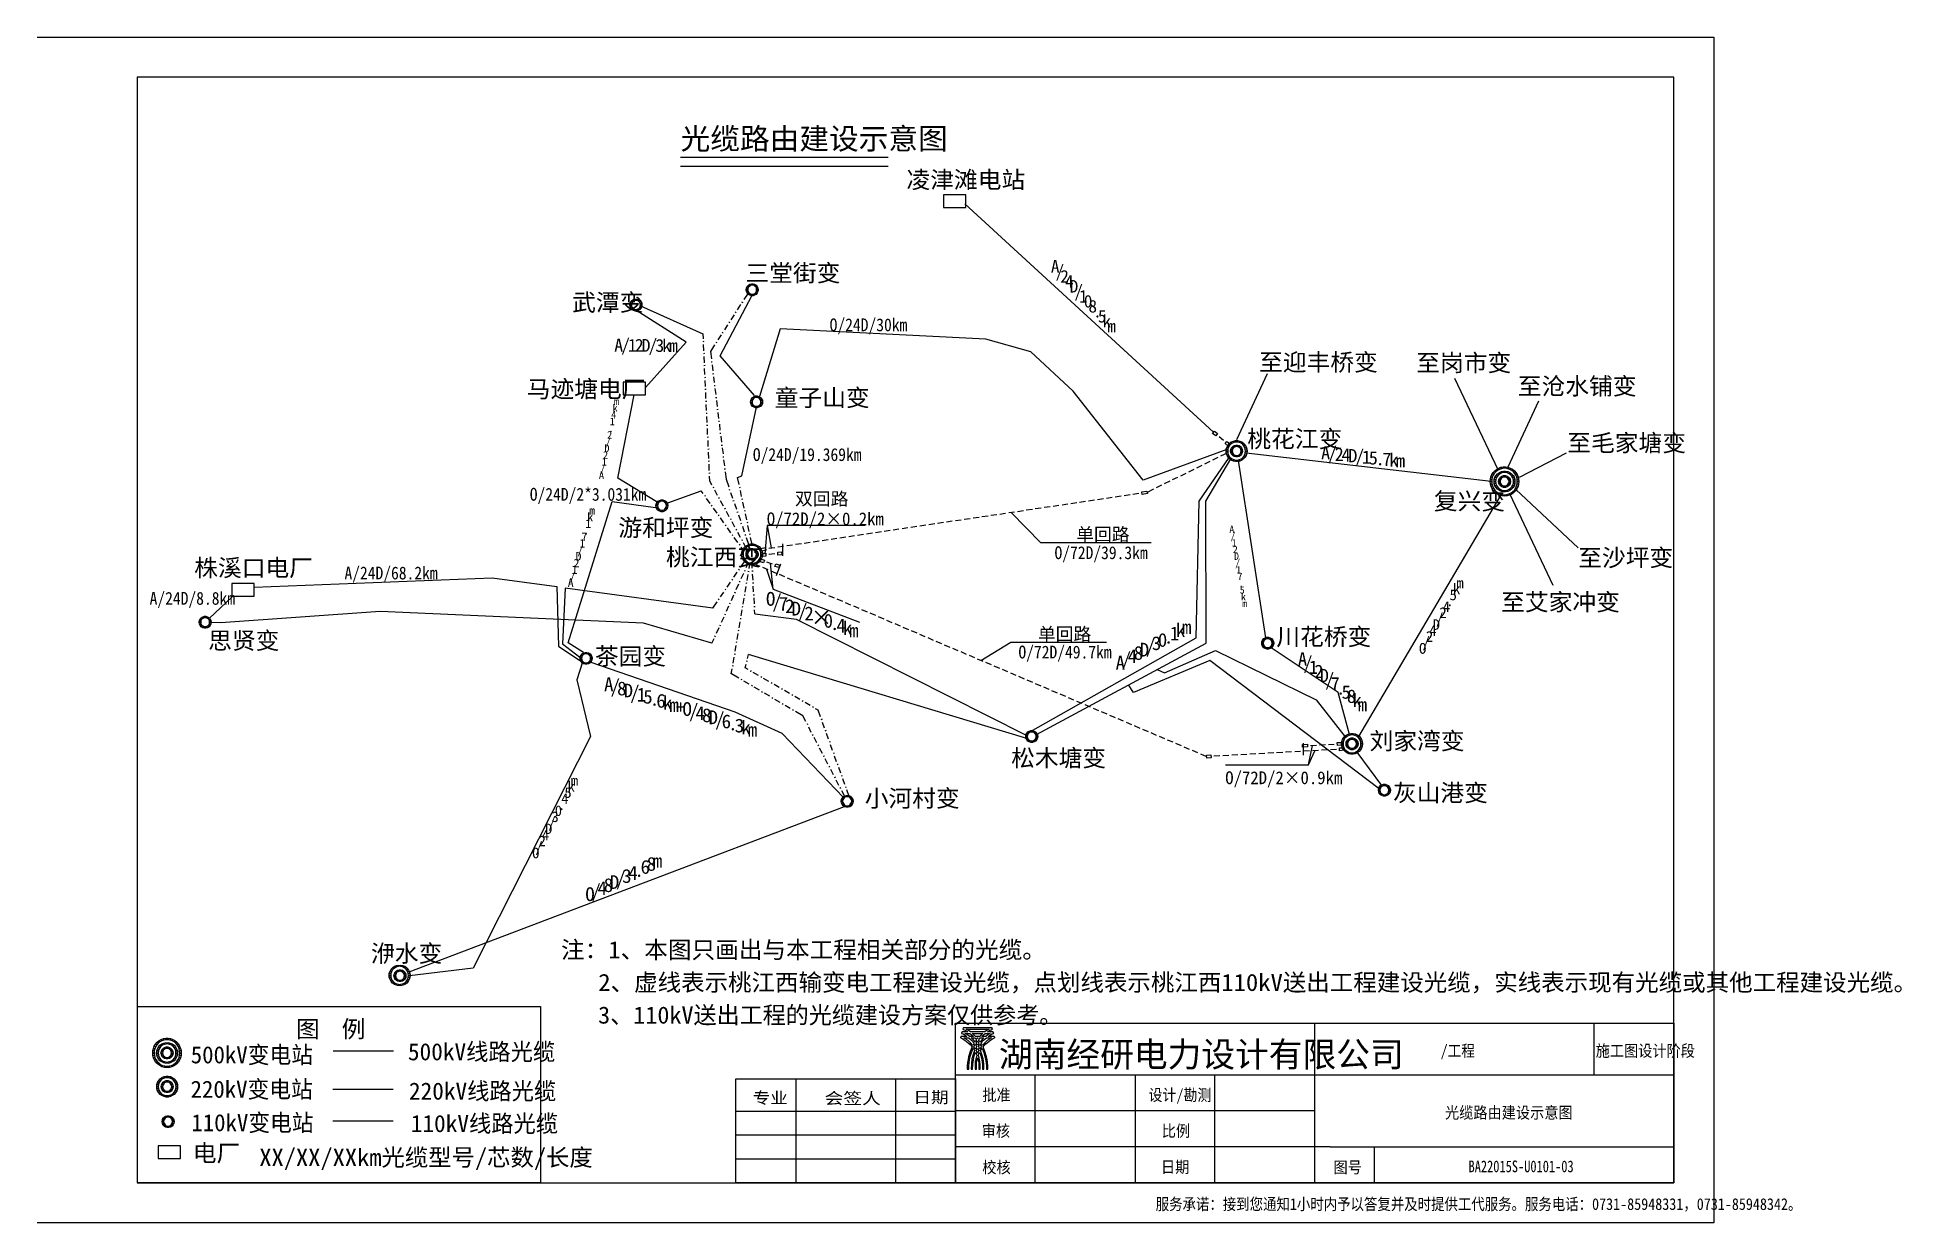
# Model space of a CAD drawing. Header units: metres. Extents: x 17 to 1341, y 17 to 859.
import ezdxf

# ---------------------------------------------------------------- set-up
doc = ezdxf.new("R2010")
doc.units = ezdxf.units.M
for name, color, linetype in [('LINES', 7, 'Continuous'), ('POLYLINES', 4, 'Continuous'), ('RECTS', 7, 'Continuous'), ('TEXTS', 3, 'Continuous')]:
    doc.layers.add(name, color=color, linetype=linetype)

msp = doc.modelspace()

# ---------------------------------------------------------------- texts
at = {"layer": 'TEXTS'}
for s, height, width, p in [('光缆路由建设示意图', 15.2, 1.066667, (473.75, 779.21)), ('凌津滩电站', 12.16, 1.066667, (634.17, 751.55)), ('三堂街变', 12.16, 1.066667, (519.83, 685.31)), ('武潭变', 12.16, 1.066667, (396.71, 664.43)), ('O/24D/30km', 9.12, 0.888889, (579.59, 650.03)), ('至迎丰桥变', 12.16, 1.066667, (884.59, 621.95)), ('至岗市变', 12.16, 1.066667, (996.19, 621.52)), ('马迹塘电厂', 12.16, 1.066667, (364.46, 602.95)), ('童子山变', 12.16, 1.066667, (540.57, 596.75)), ('至沧水铺变', 12.16, 1.066667, (1068.33, 604.96)), ('桃花江变', 12.16, 1.066667, (876.23, 567.52)), ('至毛家塘变', 12.16, 1.066667, (1103.47, 564.64)), ('O/24D/19.369km', 9.12, 0.888889, (525.02, 557.87)), ('O/24D/2*3.031km', 9.12, 0.888889, (366.62, 529.65)), ('双回路', 9.12, 1.066667, (554.97, 526.48)), ('复兴变', 12.16, 1.066667, (1008.71, 523.31)), ('游和坪变', 12.16, 1.066667, (429.55, 504.45)), ('O/72D/2×0.2km', 9.12, 0.957265, (534.95, 512.22)), ('单回路', 9.12, 1.066667, (754.7, 501.28)), ('桃江西变', 12.16, 1.066667, (463.39, 483.57)), ('O/72D/39.3km', 9.12, 0.888889, (739.29, 488.17)), ('至沙坪变', 12.16, 1.066667, (1111.24, 483.14)), ('株溪口电厂', 12.16, 1.066667, (128.3, 475.94)), ('A/24D/68.2km', 9.12, 0.888889, (235, 473.77)), ('A/24D/8.8km', 9.12, 0.888889, (96.62, 455.77)), ('至艾家冲变', 12.16, 1.066667, (1056.52, 451.6)), ('思贤变', 12.16, 1.066667, (138.23, 424.24)), ('单回路', 9.12, 1.066667, (727.48, 430.43)), ('川花桥变', 12.16, 1.066667, (896.83, 426.98)), ('茶园变', 12.16, 1.066667, (412.84, 413.15)), ('O/72D/49.7km', 9.12, 0.888889, (713.66, 417.61)), ('刘家湾变', 12.16, 1.066667, (963.07, 352.96)), ('松木塘变', 12.16, 1.066667, (708.47, 340.87)), ('O/72D/2×0.9km', 9.12, 0.957265, (860.54, 328.33)), ('小河村变', 12.16, 1.066667, (604.51, 312.21)), ('灰山港变', 12.16, 1.066667, (979.63, 316.1)), ('洢水变', 12.16, 1.066667, (253.87, 202.05)), ('注：1、本图只画出与本工程相关部分的光缆。', 12.16, 1.061489, (388.79, 204.64)), ('2、虚线表示桃江西输变电工程建设光缆，点划线表示桃江西110kV送出工程建设光缆，实线表示现有光缆或其他工程建设光缆。', 12.16, 1.055359, (415.29, 181.46)), ('3、110kV送出工程的光缆建设方案仅供参考。', 12.16, 1.035599, (415.15, 158.27)), ('图', 12.16, 1.066667, (200.59, 148.34)), ('例', 12.16, 1.066667, (233.02, 148.34)), ('湖南经研电力设计有限公司', 17.78, 1.03637, (699.83, 127.55)), ('500kV变电站', 12.16, 0.977778, (125.85, 130.05)), ('/工程', 8.3, 0.897436, (1013.47, 134.81)), ('施工图设计阶段', 8.3, 0.933333, (1123.63, 134.81)), ('220kV变电站', 12.16, 0.977778, (125.71, 105.57)), ('专业', 8.23, 1.166667, (524.87, 101.41)), ('会签人', 8.23, 1.244444, (575.99, 101.12)), ('日期', 8.23, 1.166667, (639.07, 101.84)), ('批准', 8.3, 0.933333, (688.03, 103.42)), ('设计/勘测', 8.3, 0.913043, (806.11, 103.42)), ('110kV变电站', 12.16, 0.977778, (126.28, 81.81)), ('光缆路由建设示意图', 8.3, 0.933333, (1016.63, 90.89)), ('审核', 8.3, 0.933333, (687.59, 77.93)), ('比例', 8.3, 0.933333, (815.47, 77.93)), ('电厂', 12.16, 1.066667, (127.29, 60.21)), ('XX/XX/XXkm光缆型号/芯数/长度', 12.16, 1.049097, (174.52, 57.19)), ('校核', 8.3, 0.933333, (688.03, 52.01)), ('日期', 8.3, 0.933333, (814.89, 52.3)), ('图号', 8.3, 0.933333, (937.43, 52.01)), ('BA22015S-U0101-03', 8.3, 0.777778, (1033.34, 52.73)), ('服务承诺：接到您通知1小时内予以答复并及时提供工代服务。服务电话：0731-85948331，0731-85948342。', 8.3, 0.883134, (811.15, 25.94))]:
    msp.add_text(s, height=height, dxfattribs=dict(at, width=width)).set_placement(p)
for s, height, p in [('A', 8.91, (736.75, 691.67)), ('/', 8.91, (740.08, 688.13)), ('2', 8.91, (743.42, 684.59)), ('4', 8.91, (746.76, 681.05)), ('D', 8.91, (750.09, 677.51)), ('/', 8.91, (753.43, 673.96)), ('1', 8.91, (756.76, 670.42)), ('0', 8.91, (760.1, 666.88)), ('8', 8.91, (763.44, 663.34)), ('5', 8.91, (770.11, 656.26)), ('.', 8.91, (766.77, 659.8)), ('k', 8.91, (773.45, 652.72)), ('m', 8.91, (776.78, 649.18)), ('A', 9.15, (426.65, 635.59)), ('/', 9.15, (431.52, 635.55)), ('1', 9.15, (436.38, 635.51)), ('2', 9.15, (441.25, 635.47)), ('D', 9.15, (446.11, 635.43)), ('/', 9.15, (450.97, 635.38)), ('3', 9.15, (455.84, 635.34)), ('k', 9.15, (460.7, 635.3)), ('m', 9.15, (465.57, 635.26)), ('k', 5.39, (425.39, 592.81)), ('m', 5.39, (426.36, 597.57)), ('1', 5.39, (423.45, 583.27)), ('4', 5.39, (424.42, 588.04)), ('D', 5.39, (419.58, 564.2)), ('/', 5.39, (420.55, 568.97)), ('2', 5.39, (421.52, 573.74)), ('.', 5.39, (422.48, 578.5)), ('1', 5.39, (417.64, 554.67)), ('2', 5.39, (418.61, 559.43)), ('A', 9.45, (928.61, 558.95)), ('/', 9.45, (933.45, 558.44)), ('2', 9.45, (938.29, 557.93)), ('4', 9.45, (943.13, 557.42)), ('D', 9.45, (947.97, 556.91)), ('/', 9.45, (952.8, 556.39)), ('1', 9.45, (957.64, 555.88)), ('5', 9.45, (962.48, 555.37)), ('.', 9.45, (967.32, 554.86)), ('7', 9.45, (972.15, 554.35)), ('k', 9.45, (976.99, 553.84)), ('m', 9.45, (981.83, 553.33)), ('A', 5.39, (415.71, 545.13)), ('/', 5.39, (416.68, 549.9)), ('k', 6.09, (407.44, 515.02)), ('m', 6.09, (408.82, 519.68)), ('7', 6.09, (403.29, 501.03)), ('.', 6.09, (404.67, 505.69)), ('1', 6.09, (406.06, 510.35)), ('A', 5.14, (863.46, 506.83)), ('/', 5.14, (864.28, 502.04)), ('D', 6.09, (399.14, 487.03)), ('/', 6.09, (400.52, 491.7)), ('1', 6.09, (401.91, 496.36)), ('1', 5.14, (865.11, 497.25)), ('2', 5.14, (865.93, 492.45)), ('D', 5.14, (866.76, 487.66)), ('/', 6.09, (394.99, 473.04)), ('1', 6.09, (396.38, 477.7)), ('2', 6.09, (397.76, 482.37)), ('/', 5.14, (867.59, 482.86)), ('1', 5.14, (868.41, 478.07)), ('7', 5.14, (869.24, 473.28)), ('A', 6.09, (393.61, 468.38)), ('O', 9.82, (534.35, 455.02)), ('/', 9.82, (538.89, 453.29)), ('5', 5.14, (870.89, 463.69)), ('.', 5.14, (870.06, 468.48)), ('k', 5.14, (871.72, 458.89)), ('5', 7.68, (1019.84, 458.98)), ('k', 7.68, (1022.25, 463.21)), ('m', 7.68, (1024.66, 467.44)), ('7', 9.82, (543.44, 451.57)), ('2', 9.82, (547.99, 449.84)), ('D', 9.82, (552.54, 448.11)), ('/', 9.82, (557.08, 446.38)), ('2', 9.82, (561.63, 444.66)), ('×', 11.12, (566.18, 441.2)), ('m', 5.14, (872.54, 454.1)), ('/', 7.68, (1010.22, 442.07)), ('2', 7.68, (1012.63, 446.3)), ('4', 7.68, (1015.03, 450.53)), ('.', 7.68, (1017.44, 454.76)), ('0', 9.82, (575.27, 439.47)), ('.', 9.82, (579.82, 437.75)), ('4', 9.82, (584.37, 436.02)), ('k', 9.82, (588.92, 434.29)), ('m', 9.82, (593.47, 432.56)), ('1', 9.76, (821.28, 430.5)), ('k', 9.76, (825.57, 432.8)), ('m', 9.76, (829.85, 435.11)), ('2', 7.68, (1003, 429.38)), ('4', 7.68, (1005.41, 433.61)), ('D', 7.68, (1007.82, 437.84)), ('4', 9.76, (791.29, 414.36)), ('8', 9.76, (795.58, 416.67)), ('D', 9.76, (799.86, 418.97)), ('/', 9.76, (804.14, 421.28)), ('3', 9.76, (808.43, 423.58)), ('0', 9.76, (812.71, 425.89)), ('.', 9.76, (817, 428.19)), ('O', 7.68, (998.19, 420.93)), ('/', 7.68, (1000.6, 425.16)), ('A', 9.76, (782.72, 409.75)), ('/', 9.76, (787.01, 412.06)), ('A', 9.47, (912.2, 412.57)), ('/', 9.47, (916.08, 409.62)), ('1', 9.47, (919.95, 406.68)), ('2', 9.47, (923.82, 403.73)), ('A', 9.8, (419.38, 394.34)), ('/', 9.8, (424.02, 392.88)), ('8', 9.8, (428.66, 391.42)), ('D', 9.8, (433.3, 389.95)), ('/', 9.8, (437.94, 388.49)), ('D', 9.47, (927.69, 400.79)), ('/', 9.47, (931.56, 397.84)), ('7', 9.47, (935.44, 394.9)), ('5', 9.47, (943.18, 389.01)), ('1', 9.8, (442.58, 387.03)), ('5', 9.8, (447.22, 385.56)), ('.', 9.8, (451.86, 384.1)), ('6', 9.8, (456.5, 382.64)), ('k', 9.8, (461.14, 381.17)), ('m', 9.8, (465.78, 379.71)), ('+', 9.8, (470.42, 378.25)), ('O', 9.8, (475.06, 376.78)), ('/', 9.8, (479.7, 375.32)), ('.', 9.47, (939.31, 391.95)), ('8', 9.47, (947.05, 386.06)), ('k', 9.47, (950.92, 383.12)), ('m', 9.47, (954.8, 380.17)), ('4', 9.8, (484.34, 373.86)), ('8', 9.8, (488.98, 372.4)), ('D', 9.8, (493.62, 370.93)), ('/', 9.8, (498.26, 369.47)), ('6', 9.8, (502.89, 368.01)), ('3', 9.8, (512.17, 365.08)), ('k', 9.8, (516.81, 363.62)), ('.', 9.8, (507.53, 366.54)), ('m', 9.8, (521.45, 362.15)), ('m', 7.51, (395.8, 327.19)), ('4', 7.51, (388.94, 314.31)), ('5', 7.51, (391.22, 318.6)), ('k', 7.51, (393.51, 322.9)), ('/', 7.51, (379.78, 297.14)), ('3', 7.51, (382.07, 301.43)), ('0', 7.51, (384.36, 305.73)), ('.', 7.51, (386.65, 310.02)), ('2', 7.51, (372.92, 284.26)), ('4', 7.51, (375.21, 288.55)), ('D', 7.51, (377.5, 292.85)), ('O', 7.51, (368.34, 275.67)), ('/', 7.51, (370.63, 279.97)), ('/', 9.79, (427.87, 256.05)), ('3', 9.79, (432.23, 258.2)), ('4', 9.79, (436.59, 260.36)), ('6', 9.79, (445.31, 264.67)), ('8', 9.79, (449.67, 266.82)), ('m', 9.79, (454.04, 268.97)), ('O', 9.79, (406.06, 245.28)), ('/', 9.79, (410.42, 247.43)), ('4', 9.79, (414.78, 249.59)), ('8', 9.79, (419.14, 251.74)), ('D', 9.79, (423.5, 253.9)), ('.', 9.79, (440.95, 262.51)), ('500kV线路光缆', 12.16, (280.07, 132.21)), ('220kV线路光缆', 12.16, (280.79, 104.27)), ('110kV线路光缆', 12.16, (282.09, 81.23))]:
    msp.add_text(s, height=height, dxfattribs=at).set_placement(p)

# ---------------------------------------------------------------- linework, layer by layer
at = {"layer": 'LINES'}
for p, q in [((87.76, 830.45), (87.76, 45.22)), ((1179.14, 830.45), (87.76, 830.45)), ((1179.14, 45.22), (1179.14, 830.45)), ((473.61, 773.57), (621.07, 773.57)), ((473.61, 767.23), (621.07, 767.23)), ((676.36, 746.93), (660.45, 746.93)), ((660.45, 746.93), (660.45, 737.86)), ((676.36, 737.86), (676.36, 746.93)), ((660.45, 737.86), (676.36, 737.86)), ((675.64, 740.52), (852.26, 578.3)), ((501.91, 632.52), (524.59, 675.72)), ((521.63, 677.16), (518.61, 672.55)), ((477.57, 642.17), (442, 665.06)), ((489.67, 648.07), (445.6, 667.87)), ((512.49, 663.84), (513.21, 663.26)), ((516.31, 668.95), (514, 665.35)), ((517.1, 670.9), (517.82, 670.46)), ((503.27, 649.44), (503.99, 649.01)), ((507.09, 654.62), (504.79, 651.1)), ((507.88, 656.64), (508.6, 656.21)), ((511.7, 661.75), (509.39, 658.15)), ((544.39, 651.74), (529.77, 603.58)), ((690.55, 644.4), (544.39, 651.74)), ((448.7, 609.98), (477.57, 642.17)), ((490.31, 642.67), (489.45, 642.53)), ((489.74, 648.14), (489.74, 648.14)), ((489.88, 644.69), (489.74, 648.14)), ((490.17, 636.19), (490.03, 640.51)), ((497.87, 640.3), (494.92, 635.69)), ((494.92, 635.69), (495.57, 630.36)), ((498.67, 642.38), (499.39, 641.95)), ((502.48, 647.5), (500.18, 643.9)), ((722.51, 635.4), (690.55, 644.4)), ((490.75, 634.18), (489.88, 634.03)), ((491.18, 625.68), (490.31, 625.54)), ((490.6, 627.7), (490.46, 632.02)), ((491.03, 619.2), (490.82, 623.52)), ((495.35, 628.27), (496.22, 628.42)), ((496.07, 626.18), (496.65, 622.01)), ((526.17, 604.37), (501.91, 632.52)), ((752.61, 607.39), (722.51, 635.4)), ((448.7, 613.87), (432.86, 613.87)), ((432.86, 613.87), (432.86, 604.8)), ((448.7, 604.8), (448.7, 613.87)), ((491.47, 617.18), (490.75, 617.04)), ((491.39, 610.7), (491.18, 615.02)), ((496.36, 619.78), (497.23, 619.92)), ((497.08, 617.76), (497.66, 613.51)), ((497.51, 611.42), (498.23, 611.42)), ((498.09, 609.34), (498.67, 605.09)), ((890.2, 619.78), (868.6, 572.83)), ((1023.33, 616.61), (1054.15, 551.81)), ((429.19, 545.69), (440.78, 604.87)), ((432.86, 604.8), (448.7, 604.8)), ((491.9, 608.69), (491.03, 608.54)), ((492.33, 600.19), (491.47, 600.05)), ((491.75, 602.21), (491.61, 606.53)), ((492.19, 593.71), (491.97, 598.03)), ((498.52, 602.93), (499.39, 603.07)), ((499.17, 600.84), (499.67, 596.66)), ((517.31, 547.42), (527.61, 596.09)), ((802.36, 544.25), (752.61, 607.39)), ((1082.95, 600.48), (1061.35, 553.54)), ((492.62, 591.7), (491.9, 591.55)), ((493.05, 583.2), (492.19, 583.06)), ((492.55, 585.22), (492.33, 589.54)), ((499.53, 594.43), (500.39, 594.58)), ((500.25, 592.42), (500.68, 588.17)), ((500.54, 586.08), (501.4, 586.08)), ((501.26, 583.99), (501.69, 579.74)), ((493.48, 574.7), (492.62, 574.56)), ((492.91, 576.72), (492.76, 581.04)), ((493.34, 568.22), (493.19, 572.54)), ((501.55, 577.58), (502.41, 577.73)), ((502.27, 575.5), (502.77, 571.32)), ((859.39, 572.47), (856.15, 575.14)), ((493.91, 566.21), (493.05, 566.06)), ((494.2, 557.71), (493.34, 557.57)), ((493.77, 559.73), (493.48, 564.05)), ((502.55, 569.09), (503.42, 569.23)), ((503.27, 567.14), (503.85, 562.9)), ((503.71, 560.74), (504.43, 560.88)), ((504.28, 558.65), (504.86, 554.47)), ((861.69, 565.92), (802.36, 544.25)), ((841.96, 529.34), (863.35, 560.38)), ((849.59, 557.5), (845.85, 555.62)), ((846.71, 529.27), (864.5, 559.37)), ((855.35, 560.3), (851.61, 558.43)), ((861.83, 563.47), (857.23, 561.24)), ((889.27, 432.36), (869.9, 558.14)), ((1049.32, 543.24), (875.3, 563.33)), ((1102.75, 563.33), (1069.19, 546.05)), ((457.55, 528.41), (429.19, 545.69)), ((494.63, 549.22), (493.77, 549.07)), ((494.06, 551.23), (493.91, 555.55)), ((494.49, 543.6), (494.35, 547.06)), ((496, 540.79), (494.42, 543.67)), ((504.71, 552.24), (505.58, 552.38)), ((505.29, 550.22), (506.01, 544.97)), ((506.01, 544.9), (507.88, 539.57)), ((514.07, 546.26), (517.31, 547.42)), ((515.23, 541.08), (514.15, 546.26)), ((821.08, 543.46), (817.19, 541.58)), ((826.7, 546.26), (822.95, 544.39)), ((832.46, 549.07), (828.71, 547.2)), ((838.22, 551.88), (834.33, 550.01)), ((843.98, 554.69), (840.09, 552.82)), ((464.68, 528.05), (488.3, 536.76)), ((489.67, 534.74), (488.23, 536.76)), ((491.32, 533.23), (490.6, 532.8)), ((494.63, 527.76), (492.19, 531.22)), ((497.37, 539.14), (496.65, 538.7)), ((500.03, 533.3), (498.02, 537.05)), ((501.4, 531.65), (500.68, 531.22)), ((508.17, 537.41), (508.89, 537.7)), ((509.25, 535.54), (510.62, 531.58)), ((510.91, 529.49), (511.77, 529.78)), ((516.09, 539.14), (515.23, 538.85)), ((517.1, 532.73), (516.16, 536.9)), ((517.96, 530.78), (517.1, 530.64)), ((767.66, 530.06), (763.48, 529.42)), ((773.99, 530.93), (769.82, 530.35)), ((780.33, 531.94), (776.15, 531.29)), ((786.67, 532.87), (782.42, 532.22)), ((793, 533.81), (788.68, 533.16)), ((799.19, 534.74), (795.02, 534.1)), ((809.56, 537.84), (805.1, 535.61)), ((815.32, 540.65), (811.43, 538.78)), ((1056.38, 533.74), (955.29, 362.09)), ((1062.5, 534.67), (1093.31, 469.73)), ((1111.31, 496.3), (1066.89, 537.7)), ((393.91, 428.69), (425.08, 529.2)), ((425.08, 529.2), (455.97, 524.88)), ((496.22, 526.32), (495.5, 525.74)), ((499.6, 520.85), (497.15, 524.3)), ((501.11, 519.41), (500.39, 518.83)), ((504.5, 513.86), (502.05, 517.39)), ((504.14, 525.82), (502.12, 529.56)), ((505.58, 524.16), (504.71, 523.73)), ((508.24, 518.33), (506.23, 522.07)), ((509.61, 516.67), (508.89, 516.24)), ((511.99, 527.62), (513.43, 523.58)), ((513.64, 521.42), (514.51, 521.71)), ((514.79, 519.55), (516.16, 515.52)), ((518.83, 524.45), (517.96, 528.55)), ((519.69, 522.43), (518.83, 522.29)), ((520.7, 516.17), (519.76, 520.34)), ((679.39, 516.89), (675.21, 516.24)), ((685.72, 517.82), (681.55, 517.25)), ((692.06, 518.76), (687.74, 518.11)), ((698.25, 519.7), (694.07, 519.12)), ((704.59, 520.63), (700.41, 519.98)), ((710.92, 521.57), (706.75, 520.99)), ((708.47, 521.28), (729.64, 499.68)), ((717.26, 522.5), (713.08, 521.86)), ((723.59, 523.44), (719.27, 522.86)), ((729.79, 524.38), (725.61, 523.8)), ((736.12, 525.31), (731.95, 524.74)), ((742.46, 526.32), (738.28, 525.67)), ((748.79, 527.18), (744.62, 526.61)), ((755.13, 528.19), (750.81, 527.54)), ((761.32, 529.06), (757.15, 528.48)), ((839.87, 432.36), (841.96, 529.34)), ((847, 428.4), (846.71, 529.27)), ((506.01, 512.35), (505.29, 511.92)), ((509.39, 506.95), (506.95, 510.41)), ((512.27, 510.84), (510.26, 514.58)), ((510.91, 505.44), (510.33, 505.01)), ((514.29, 500.04), (511.84, 503.5)), ((513.64, 509.18), (512.92, 508.75)), ((516.31, 503.42), (514.29, 507.1)), ((516.52, 513.36), (517.24, 513.65)), ((517.6, 511.49), (518.97, 507.46)), ((519.26, 505.3), (520.12, 505.58)), ((520.34, 503.42), (522.21, 498.1)), ((521.56, 514.08), (520.7, 513.94)), ((522.43, 507.82), (521.56, 511.99)), ((523.29, 505.87), (522.43, 505.73)), ((524.44, 498.46), (523.29, 503.64)), ((535.24, 512.06), (533.66, 491.62)), ((604.79, 512.06), (535.24, 512.06)), ((535.24, 512.06), (537.98, 496.22)), ((591.11, 503.78), (586.79, 503.14)), ((597.31, 504.72), (593.13, 504.07)), ((603.64, 505.66), (599.47, 505.01)), ((609.98, 506.59), (605.8, 505.94)), ((616.31, 507.53), (612.14, 506.88)), ((622.65, 508.46), (618.33, 507.82)), ((628.84, 509.4), (624.67, 508.75)), ((635.18, 510.34), (631, 509.69)), ((641.51, 511.27), (637.34, 510.62)), ((647.85, 512.21), (643.67, 511.56)), ((654.19, 513.14), (649.94, 512.5)), ((660.52, 514.08), (656.2, 513.43)), ((666.71, 515.02), (662.54, 514.37)), ((673.05, 515.95), (668.87, 515.38)), ((515.95, 498.53), (515.23, 498.1)), ((518.18, 494.5), (516.74, 496.58)), ((517.67, 501.7), (516.95, 501.41)), ((519.91, 496.8), (518.32, 499.68)), ((540.57, 496.22), (536.39, 495.65)), ((540.64, 491.9), (536.39, 491.47)), ((546.91, 497.23), (542.73, 496.58)), ((546.11, 499.1), (546.11, 490.46)), ((553.24, 498.1), (549.07, 497.52)), ((559.58, 499.1), (555.26, 498.46)), ((565.77, 499.97), (561.59, 499.39)), ((572.11, 500.98), (567.93, 500.33)), ((578.44, 501.91), (574.27, 501.26)), ((584.78, 502.85), (580.6, 502.2)), ((807.83, 499.68), (729.64, 499.68)), ((511.55, 475.34), (514, 478.87)), ((515.51, 480.38), (514.79, 480.82)), ((516.31, 482.33), (519.47, 486.86)), ((518.32, 478.08), (516.59, 474.19)), ((518.83, 480.1), (519.55, 479.81)), ((521.63, 485.28), (520.05, 481.9)), ((520.99, 472.97), (521.71, 477.14)), ((522.43, 479.23), (521.56, 479.38)), ((522.43, 481.46), (523, 484.78)), ((525.16, 479.66), (524.3, 479.66)), ((524.59, 481.82), (524.44, 484.7)), ((525.16, 473.33), (524.87, 477.5)), ((530.2, 483.05), (525.95, 484.85)), ((536.03, 480.53), (532.15, 482.18)), ((534.67, 481.1), (539.56, 466.85)), ((538.99, 484.63), (534.88, 485.93)), ((539.56, 466.85), (537.55, 484.99)), ((541.94, 478.01), (537.98, 479.74)), ((544.6, 484.49), (541.72, 476.28)), ((547.77, 475.56), (543.88, 477.22)), ((170.92, 470.88), (155.08, 470.88)), ((155.08, 470.88), (155.08, 461.81)), ((170.92, 468.29), (339.83, 474.77)), ((170.92, 461.81), (170.92, 470.88)), ((170.92, 468.29), (170.92, 468.29)), ((339.83, 474.77), (385.91, 468.65)), ((385.91, 468.65), (387.07, 426.31)), ((391.67, 467.5), (389.8, 427.9)), ((496.58, 453.31), (391.67, 467.5)), ((502.05, 461.3), (504.35, 464.76)), ((505.87, 466.27), (505.29, 466.85)), ((506.8, 468.29), (509.18, 471.82)), ((510.76, 473.33), (510.04, 473.76)), ((511.77, 464.69), (512.63, 464.26)), ((514.87, 470.3), (513.07, 466.42)), ((515.37, 472.46), (516.09, 472.03)), ((519.55, 464.62), (520.27, 468.79)), ((520.99, 470.88), (520.27, 471.02)), ((525.74, 471.17), (524.87, 471.17)), ((525.59, 464.83), (525.31, 469.01)), ((539.56, 466.85), (600.76, 443.38)), ((553.67, 473.04), (549.71, 474.7)), ((559.51, 470.52), (555.62, 472.18)), ((565.41, 468.07), (561.45, 469.66)), ((571.24, 465.55), (567.35, 467.21)), ((577.15, 463.03), (573.19, 464.69)), ((138.81, 445.9), (155.23, 461.38)), ((260.42, 451.01), (147.31, 442.94)), ((155.08, 461.81), (170.92, 461.81)), ((447.33, 442.8), (260.42, 451.01)), ((496.58, 453.24), (499.6, 457.78)), ((501.11, 459.22), (500.39, 459.79)), ((507.81, 454.82), (506.08, 450.94)), ((508.31, 456.91), (509.03, 456.62)), ((511.34, 462.53), (509.54, 458.64)), ((516.74, 447.91), (517.46, 452.09)), ((518.25, 454.03), (517.39, 454.18)), ((518.11, 456.26), (518.83, 460.44)), ((519.69, 462.53), (518.83, 462.67)), ((526.17, 462.67), (525.31, 462.67)), ((526.6, 454.18), (525.74, 454.18)), ((526.17, 456.34), (525.88, 460.58)), ((526.46, 449.21), (526.31, 452.09)), ((582.98, 460.51), (579.09, 462.17)), ((588.88, 457.99), (584.92, 459.72)), ((594.71, 455.54), (590.83, 457.2)), ((600.62, 453.02), (596.66, 454.68)), ((606.45, 450.5), (602.56, 452.23)), ((147.31, 442.94), (139.82, 443.23)), ((495.93, 428.47), (447.33, 442.8)), ((500.83, 439.34), (499.03, 435.46)), ((501.26, 441.36), (502.12, 441.07)), ((504.35, 447.05), (502.55, 443.16)), ((504.86, 449.14), (505.58, 448.85)), ((515.37, 437.33), (514.51, 437.47)), ((515.37, 439.42), (516.09, 443.66)), ((516.81, 445.68), (515.95, 445.82)), ((556.05, 445.18), (526.53, 449.14)), ((719.42, 362.81), (556.05, 445.18)), ((612.35, 448.06), (608.39, 449.71)), ((618.19, 445.54), (614.3, 447.19)), ((624.02, 443.02), (620.13, 444.67)), ((629.92, 440.57), (626.03, 442.15)), ((635.83, 437.98), (631.87, 439.7)), ((641.66, 435.53), (637.77, 437.18)), ((387.07, 426.31), (402.26, 416.09)), ((389.8, 427.9), (402.26, 418.61)), ((404.71, 421.85), (393.91, 428.69)), ((497.3, 431.57), (495.79, 428.18)), ((497.8, 433.73), (498.52, 433.3)), ((512.49, 422.71), (513.21, 426.89)), ((513.93, 428.98), (513.21, 429.12)), ((513.93, 431.06), (514.65, 435.24)), ((647.49, 433.01), (643.6, 434.66)), ((653.39, 430.49), (649.51, 432.22)), ((659.3, 428.04), (655.34, 429.7)), ((665.13, 425.52), (661.24, 427.18)), ((670.96, 423), (667.07, 424.73)), ((687.02, 416.16), (708.19, 429.12)), ((708.19, 429.12), (776.15, 429.26)), ((722.23, 365.83), (839.87, 432.36)), ((726.55, 363.67), (847, 428.4)), ((940.82, 393.41), (893.08, 425.16)), ((404.06, 415.01), (400.03, 402.48)), ((512.56, 379.44), (410.25, 414.79)), ((511.19, 412.13), (510.33, 412.27)), ((511.05, 414.36), (511.77, 418.54)), ((512.63, 420.48), (511.77, 420.62)), ((521.63, 409.75), (519.62, 410.9)), ((519.69, 410.9), (520.27, 413.5)), ((521.13, 415.44), (520.27, 415.73)), ((521.27, 417.67), (521.85, 420.34)), ((719.63, 360.86), (521.85, 420.34)), ((676.87, 420.55), (672.98, 422.21)), ((682.77, 418.03), (678.81, 419.69)), ((688.6, 415.51), (684.71, 417.17)), ((694.43, 413.06), (690.55, 414.65)), ((700.34, 410.47), (696.45, 412.2)), ((849.67, 416.09), (795.45, 393.34)), ((817.48, 407.3), (853.63, 423.36)), ((969.91, 324.94), (849.67, 416.09)), ((853.63, 423.36), (925.19, 388.3)), ((400.03, 402.48), (409.67, 362.16)), ((509.75, 406.73), (510.33, 410.18)), ((515.01, 403.7), (509.83, 406.73)), ((517.1, 402.91), (516.67, 402.19)), ((522.35, 399.38), (518.61, 401.54)), ((523.72, 408.96), (523.29, 408.24)), ((524.44, 398.59), (524.01, 397.87)), ((528.98, 405.43), (525.38, 407.59)), ((531.07, 404.78), (530.63, 404.06)), ((536.32, 401.18), (532.72, 403.27)), ((538.41, 400.46), (537.98, 399.74)), ((543.67, 396.94), (540.07, 399.1)), ((706.24, 408.02), (702.28, 409.68)), ((712.07, 405.5), (708.19, 407.16)), ((717.91, 402.98), (714.02, 404.71)), ((723.81, 400.54), (719.92, 402.19)), ((729.71, 398.02), (725.75, 399.67)), ((795.45, 393.34), (791.92, 398.81)), ((812.3, 409.75), (817.48, 407.3)), ((529.7, 395.06), (525.95, 397.22)), ((531.64, 394.27), (531.21, 393.55)), ((537.04, 390.74), (533.3, 392.9)), ((538.99, 389.95), (538.55, 389.23)), ((544.39, 386.42), (540.64, 388.58)), ((545.75, 396.29), (545.32, 395.42)), ((546.33, 385.63), (545.9, 384.91)), ((551.01, 392.62), (547.41, 394.78)), ((551.59, 382.1), (547.99, 384.26)), ((553.1, 391.97), (552.67, 391.25)), ((558.43, 388.44), (554.75, 390.53)), ((560.44, 387.65), (560.01, 386.93)), ((565.84, 384.12), (562.1, 386.28)), ((735.55, 395.5), (731.59, 397.22)), ((741.38, 393.05), (737.49, 394.7)), ((747.28, 390.53), (743.39, 392.18)), ((753.11, 388.01), (749.23, 389.66)), ((759.02, 385.56), (755.06, 387.14)), ((764.85, 382.97), (760.96, 384.7)), ((925.19, 388.3), (945.71, 361.87)), ((948.81, 363.67), (940.82, 393.41)), ((545.9, 364.25), (512.56, 379.44)), ((553.67, 381.31), (553.24, 380.59)), ((560.51, 376.92), (555.33, 379.94)), ((562.67, 372.74), (560.51, 376.92)), ((564.04, 370.94), (563.32, 370.66)), ((567.79, 383.47), (567.35, 382.75)), ((571.46, 380.81), (569.44, 381.96)), ((573.11, 376.27), (571.46, 380.88)), ((574.27, 374.4), (573.4, 374.11)), ((575.99, 368.21), (574.55, 372.24)), ((770.75, 380.52), (766.87, 382.18)), ((776.59, 378), (772.7, 379.66)), ((782.49, 375.48), (778.53, 377.21)), ((788.32, 373.03), (784.43, 374.69)), ((794.23, 370.51), (790.34, 372.17)), ((409.67, 362.16), (326.44, 197.64)), ((589.46, 318.82), (545.9, 364.25)), ((566.56, 365.11), (564.69, 368.93)), ((567.93, 363.46), (567.21, 363.02)), ((570.52, 357.62), (568.58, 361.37)), ((577.15, 366.34), (576.28, 366.05)), ((578.87, 360.29), (577.43, 364.32)), ((579.88, 358.42), (579.16, 358.13)), ((800.06, 367.99), (796.17, 369.72)), ((805.96, 365.54), (802, 367.13)), ((811.79, 363.02), (807.91, 364.68)), ((817.7, 360.5), (813.81, 362.16)), ((823.53, 358.06), (819.64, 359.64)), ((915.83, 357.55), (915.83, 348.91)), ((571.82, 355.97), (571.1, 355.54)), ((574.48, 350.06), (572.47, 353.88)), ((575.85, 348.34), (574.99, 348.05)), ((578.37, 342.5), (576.35, 346.25)), ((581.68, 352.22), (580.24, 356.26)), ((582.76, 350.35), (582.04, 350.06)), ((584.56, 344.3), (583.12, 348.19)), ((829.43, 355.46), (825.47, 357.19)), ((835.27, 353.02), (831.38, 354.67)), ((841.17, 350.5), (837.28, 352.15)), ((847.36, 347.83), (843.11, 349.7)), ((856.72, 348.41), (852.55, 348.19)), ((863.13, 348.77), (858.88, 348.48)), ((869.54, 349.06), (865.22, 348.91)), ((875.87, 349.49), (871.63, 349.2)), ((882.21, 349.78), (878.03, 349.63)), ((888.55, 350.21), (884.37, 349.92)), ((894.95, 350.5), (890.71, 350.28)), ((901.36, 350.93), (897.04, 350.64)), ((907.7, 351.22), (903.45, 351)), ((914.03, 351.58), (909.86, 351.36)), ((920.44, 351.94), (916.19, 351.72)), ((919.58, 342), (922.6, 355.82)), ((919.58, 342), (924.19, 352.08)), ((921.02, 355.82), (925.27, 356.11)), ((926.85, 352.3), (922.53, 352.08)), ((927.43, 356.18), (931.67, 356.4)), ((933.19, 352.66), (928.94, 352.37)), ((933.76, 356.54), (938.01, 356.69)), ((939.52, 353.02), (935.35, 352.8)), ((971.78, 327.38), (954.14, 351.07)), ((579.74, 340.85), (579.02, 340.42)), ((582.26, 335.02), (580.31, 338.76)), ((583.63, 333.22), (582.91, 332.93)), ((586.15, 327.38), (584.27, 331.2)), ((585.64, 342.43), (584.92, 342.14)), ((587.44, 336.24), (586, 340.27)), ((588.52, 334.37), (587.8, 334.08)), ((590.32, 328.18), (588.88, 332.21)), ((860.68, 342), (919.58, 342)), ((587.51, 325.73), (586.79, 325.3)), ((590.32, 319.46), (588.16, 323.64)), ((591.4, 326.3), (590.68, 326.02)), ((593.42, 319.68), (591.76, 324.29)), ((589.82, 312.12), (280.79, 194.83)), ((274.17, 199.87), (274.17, 198.86)), ((274.17, 186.19), (274.17, 185.04)), ((326.44, 197.64), (281.3, 192.24)), ((668.87, 158.69), (1179.07, 158.69)), ((668.87, 45.22), (668.87, 158.69)), ((924.04, 158.69), (924.04, 45.36)), ((1122.47, 121.82), (1122.47, 158.83)), ((1179.07, 158.69), (1179.07, 45.22)), ((109, 144.86), (109, 143.71)), ((226.94, 138.89), (269.85, 138.89)), ((109, 131.04), (109, 130.03)), ((668.87, 121.82), (1179.07, 121.82)), ((725.61, 45.36), (725.61, 121.82)), ((796.46, 121.82), (796.46, 45.36)), ((853.19, 45.36), (853.19, 121.82)), ((226.65, 111.6), (269.56, 111.6)), ((512.92, 118.94), (668.87, 118.94)), ((512.92, 45.22), (512.92, 118.94)), ((555.55, 118.94), (555.55, 45.22)), ((626.39, 118.8), (626.39, 45.22)), ((668.87, 118.94), (668.87, 45.22)), ((512.92, 96.19), (668.87, 96.19)), ((924.04, 96.34), (668.87, 96.34)), ((226.79, 89.28), (269.56, 89.28)), ((118.51, 71.42), (102.67, 71.42)), ((102.67, 71.42), (102.67, 62.35)), ((118.51, 62.35), (118.51, 71.42)), ((512.92, 79.2), (668.87, 79.2)), ((935.13, 70.7), (668.87, 70.7)), ((935.13, 70.7), (1179.07, 70.7)), ((966.52, 45.22), (966.52, 70.7)), ((102.67, 62.35), (118.51, 62.35)), ((512.92, 62.21), (668.87, 62.21)), ((87.76, 45.22), (1179.14, 45.22)), ((668.87, 45.22), (512.92, 45.22)), ((1179.07, 45.22), (668.87, 45.22))]:
    msp.add_line(p, q, dxfattribs=at)
at = {"layer": 'POLYLINES'}
for points in [[(521.56, 680.4), (521.42, 679.54), (520.27, 679.54), (520.55, 680.69), (521.56, 680.4)], [(521.56, 680.4), (521.42, 679.54), (520.27, 679.54), (520.55, 680.69), (521.56, 680.4)], [(521.42, 679.54), (521.56, 678.53), (520.55, 678.24), (520.27, 679.54), (521.42, 679.54)], [(521.42, 679.54), (521.56, 678.53), (520.55, 678.24), (520.27, 679.54), (521.42, 679.54)], [(521.85, 681.26), (521.56, 680.4), (520.55, 680.69), (520.99, 681.84), (521.85, 681.26)], [(521.85, 681.26), (521.56, 680.4), (520.55, 680.69), (520.99, 681.84), (521.85, 681.26)], [(521.56, 678.53), (521.85, 677.81), (520.99, 677.23), (520.55, 678.24), (521.56, 678.53)], [(521.56, 678.53), (521.85, 677.81), (520.99, 677.23), (520.55, 678.24), (521.56, 678.53)], [(522.57, 681.84), (521.85, 681.26), (520.99, 681.84), (521.85, 682.7), (522.57, 681.84)], [(522.57, 681.84), (521.85, 681.26), (520.99, 681.84), (521.85, 682.7), (522.57, 681.84)], [(521.85, 677.81), (522.57, 677.09), (521.85, 676.22), (520.99, 677.23), (521.85, 677.81)], [(521.85, 677.81), (522.57, 677.09), (521.85, 676.22), (520.99, 677.23), (521.85, 677.81)], [(523.29, 682.42), (522.57, 681.84), (521.85, 682.7), (522.86, 683.42), (523.29, 682.42)], [(523.29, 682.42), (522.57, 681.84), (521.85, 682.7), (522.86, 683.42), (523.29, 682.42)], [(522.57, 677.09), (523.29, 676.66), (522.86, 675.65), (521.85, 676.22), (522.57, 677.09)], [(522.57, 677.09), (523.29, 676.66), (522.86, 675.65), (521.85, 676.22), (522.57, 677.09)], [(524.15, 682.7), (523.29, 682.42), (522.86, 683.42), (524.01, 683.71), (524.15, 682.7)], [(524.15, 682.7), (523.29, 682.42), (522.86, 683.42), (524.01, 683.71), (524.15, 682.7)], [(523.29, 676.66), (524.15, 676.37), (524.01, 675.22), (522.86, 675.65), (523.29, 676.66)], [(523.29, 676.66), (524.15, 676.37), (524.01, 675.22), (522.86, 675.65), (523.29, 676.66)], [(525.02, 682.7), (524.15, 682.7), (524.01, 683.71), (525.16, 683.71), (525.02, 682.7)], [(525.02, 682.7), (524.15, 682.7), (524.01, 683.71), (525.16, 683.71), (525.02, 682.7)], [(524.15, 676.37), (525.02, 676.37), (525.16, 675.22), (524.01, 675.22), (524.15, 676.37)], [(524.15, 676.37), (525.02, 676.37), (525.16, 675.22), (524.01, 675.22), (524.15, 676.37)], [(525.88, 682.42), (525.02, 682.7), (525.16, 683.71), (526.31, 683.42), (525.88, 682.42)], [(525.88, 682.42), (525.02, 682.7), (525.16, 683.71), (526.31, 683.42), (525.88, 682.42)], [(525.02, 676.37), (525.88, 676.66), (526.31, 675.65), (525.16, 675.22), (525.02, 676.37)], [(525.02, 676.37), (525.88, 676.66), (526.31, 675.65), (525.16, 675.22), (525.02, 676.37)], [(526.75, 681.84), (525.88, 682.42), (526.31, 683.42), (527.32, 682.7), (526.75, 681.84)], [(526.75, 681.84), (525.88, 682.42), (526.31, 683.42), (527.32, 682.7), (526.75, 681.84)], [(525.88, 676.66), (526.75, 677.09), (527.32, 676.22), (526.31, 675.65), (525.88, 676.66)], [(525.88, 676.66), (526.75, 677.09), (527.32, 676.22), (526.31, 675.65), (525.88, 676.66)], [(527.32, 681.26), (526.75, 681.84), (527.32, 682.7), (528.19, 681.84), (527.32, 681.26)], [(527.32, 681.26), (526.75, 681.84), (527.32, 682.7), (528.19, 681.84), (527.32, 681.26)], [(526.75, 677.09), (527.32, 677.81), (528.19, 677.23), (527.32, 676.22), (526.75, 677.09)], [(526.75, 677.09), (527.32, 677.81), (528.19, 677.23), (527.32, 676.22), (526.75, 677.09)], [(527.61, 680.4), (527.32, 681.26), (528.19, 681.84), (528.62, 680.69), (527.61, 680.4)], [(527.61, 680.4), (527.32, 681.26), (528.19, 681.84), (528.62, 680.69), (527.61, 680.4)], [(527.32, 677.81), (527.61, 678.53), (528.62, 678.24), (528.19, 677.23), (527.32, 677.81)], [(527.32, 677.81), (527.61, 678.53), (528.62, 678.24), (528.19, 677.23), (527.32, 677.81)], [(527.75, 679.54), (527.61, 680.4), (528.62, 680.69), (528.91, 679.54), (527.75, 679.54)], [(527.75, 679.54), (527.61, 680.4), (528.62, 680.69), (528.91, 679.54), (527.75, 679.54)], [(527.61, 678.53), (527.75, 679.54), (528.91, 679.54), (528.62, 678.24), (527.61, 678.53)], [(527.61, 678.53), (527.75, 679.54), (528.91, 679.54), (528.62, 678.24), (527.61, 678.53)], [(438.91, 669.6), (438.76, 668.74), (437.75, 668.74), (437.9, 669.89), (438.91, 669.6)], [(438.91, 669.6), (438.76, 668.74), (437.75, 668.74), (437.9, 669.89), (438.91, 669.6)], [(438.76, 668.74), (438.91, 667.87), (437.9, 667.58), (437.75, 668.74), (438.76, 668.74)], [(438.76, 668.74), (438.91, 667.87), (437.9, 667.58), (437.75, 668.74), (438.76, 668.74)], [(439.34, 670.46), (438.91, 669.6), (437.9, 669.89), (438.47, 671.04), (439.34, 670.46)], [(439.34, 670.46), (438.91, 669.6), (437.9, 669.89), (438.47, 671.04), (439.34, 670.46)], [(438.91, 667.87), (439.34, 667.01), (438.47, 666.43), (437.9, 667.58), (438.91, 667.87)], [(438.91, 667.87), (439.34, 667.01), (438.47, 666.43), (437.9, 667.58), (438.91, 667.87)], [(439.91, 671.18), (439.34, 670.46), (438.47, 671.04), (439.19, 671.9), (439.91, 671.18)], [(439.91, 671.18), (439.34, 670.46), (438.47, 671.04), (439.19, 671.9), (439.91, 671.18)], [(439.34, 667.01), (439.91, 666.29), (439.19, 665.57), (438.47, 666.43), (439.34, 667.01)], [(439.34, 667.01), (439.91, 666.29), (439.19, 665.57), (438.47, 666.43), (439.34, 667.01)], [(440.63, 671.62), (439.91, 671.18), (439.19, 671.9), (440.2, 672.62), (440.63, 671.62)], [(440.63, 671.62), (439.91, 671.18), (439.19, 671.9), (440.2, 672.62), (440.63, 671.62)], [(439.91, 666.29), (440.63, 665.86), (440.2, 664.85), (439.19, 665.57), (439.91, 666.29)], [(439.91, 666.29), (440.63, 665.86), (440.2, 664.85), (439.19, 665.57), (439.91, 666.29)], [(441.5, 671.9), (440.63, 671.62), (440.2, 672.62), (441.35, 672.91), (441.5, 671.9)], [(441.5, 671.9), (440.63, 671.62), (440.2, 672.62), (441.35, 672.91), (441.5, 671.9)], [(440.63, 665.86), (441.5, 665.57), (441.35, 664.56), (440.2, 664.85), (440.63, 665.86)], [(440.63, 665.86), (441.5, 665.57), (441.35, 664.56), (440.2, 664.85), (440.63, 665.86)], [(442.51, 671.9), (441.5, 671.9), (441.35, 672.91), (442.65, 672.91), (442.51, 671.9)], [(442.51, 671.9), (441.5, 671.9), (441.35, 672.91), (442.65, 672.91), (442.51, 671.9)], [(441.5, 665.57), (442.51, 665.57), (442.65, 664.56), (441.35, 664.56), (441.5, 665.57)], [(441.5, 665.57), (442.51, 665.57), (442.65, 664.56), (441.35, 664.56), (441.5, 665.57)], [(443.37, 671.62), (442.51, 671.9), (442.65, 672.91), (443.8, 672.62), (443.37, 671.62)], [(443.37, 671.62), (442.51, 671.9), (442.65, 672.91), (443.8, 672.62), (443.37, 671.62)], [(442.51, 665.57), (443.37, 665.86), (443.8, 664.85), (442.65, 664.56), (442.51, 665.57)], [(442.51, 665.57), (443.37, 665.86), (443.8, 664.85), (442.65, 664.56), (442.51, 665.57)], [(444.09, 671.18), (443.37, 671.62), (443.8, 672.62), (444.81, 671.9), (444.09, 671.18)], [(444.09, 671.18), (443.37, 671.62), (443.8, 672.62), (444.81, 671.9), (444.09, 671.18)], [(443.37, 665.86), (444.09, 666.29), (444.81, 665.57), (443.8, 664.85), (443.37, 665.86)], [(443.37, 665.86), (444.09, 666.29), (444.81, 665.57), (443.8, 664.85), (443.37, 665.86)], [(444.67, 670.46), (444.09, 671.18), (444.81, 671.9), (445.53, 671.04), (444.67, 670.46)], [(444.67, 670.46), (444.09, 671.18), (444.81, 671.9), (445.53, 671.04), (444.67, 670.46)], [(444.09, 666.29), (444.67, 667.01), (445.53, 666.43), (444.81, 665.57), (444.09, 666.29)], [(444.09, 666.29), (444.67, 667.01), (445.53, 666.43), (444.81, 665.57), (444.09, 666.29)], [(445.1, 669.6), (444.67, 670.46), (445.53, 671.04), (446.11, 669.89), (445.1, 669.6)], [(445.1, 669.6), (444.67, 670.46), (445.53, 671.04), (446.11, 669.89), (445.1, 669.6)], [(444.67, 667.01), (445.1, 667.87), (446.11, 667.58), (445.53, 666.43), (444.67, 667.01)], [(444.67, 667.01), (445.1, 667.87), (446.11, 667.58), (445.53, 666.43), (444.67, 667.01)], [(445.24, 668.74), (445.1, 669.6), (446.11, 669.89), (446.25, 668.74), (445.24, 668.74)], [(445.24, 668.74), (445.1, 669.6), (446.11, 669.89), (446.25, 668.74), (445.24, 668.74)], [(445.1, 667.87), (445.24, 668.74), (446.25, 668.74), (446.11, 667.58), (445.1, 667.87)], [(445.1, 667.87), (445.24, 668.74), (446.25, 668.74), (446.11, 667.58), (445.1, 667.87)], [(524.59, 600.77), (524.44, 599.76), (523.43, 599.76), (523.58, 601.06), (524.59, 600.77)], [(524.59, 600.77), (524.44, 599.76), (523.43, 599.76), (523.58, 601.06), (524.59, 600.77)], [(524.44, 599.76), (524.59, 598.9), (523.58, 598.61), (523.43, 599.76), (524.44, 599.76)], [(524.44, 599.76), (524.59, 598.9), (523.58, 598.61), (523.43, 599.76), (524.44, 599.76)], [(525.02, 601.49), (524.59, 600.77), (523.58, 601.06), (524.01, 602.06), (525.02, 601.49)], [(525.02, 601.49), (524.59, 600.77), (523.58, 601.06), (524.01, 602.06), (525.02, 601.49)], [(524.59, 598.9), (525.02, 598.03), (524.01, 597.6), (523.58, 598.61), (524.59, 598.9)], [(524.59, 598.9), (525.02, 598.03), (524.01, 597.6), (523.58, 598.61), (524.59, 598.9)], [(525.59, 602.21), (525.02, 601.49), (524.01, 602.06), (524.87, 603.07), (525.59, 602.21)], [(525.59, 602.21), (525.02, 601.49), (524.01, 602.06), (524.87, 603.07), (525.59, 602.21)], [(525.02, 598.03), (525.59, 597.46), (524.87, 596.59), (524.01, 597.6), (525.02, 598.03)], [(525.02, 598.03), (525.59, 597.46), (524.87, 596.59), (524.01, 597.6), (525.02, 598.03)], [(526.31, 602.78), (525.59, 602.21), (524.87, 603.07), (525.88, 603.65), (526.31, 602.78)], [(526.31, 602.78), (525.59, 602.21), (524.87, 603.07), (525.88, 603.65), (526.31, 602.78)], [(525.59, 597.46), (526.31, 596.88), (525.88, 596.02), (524.87, 596.59), (525.59, 597.46)], [(525.59, 597.46), (526.31, 596.88), (525.88, 596.02), (524.87, 596.59), (525.59, 597.46)], [(527.18, 602.93), (526.31, 602.78), (525.88, 603.65), (527.03, 604.08), (527.18, 602.93)], [(527.18, 602.93), (526.31, 602.78), (525.88, 603.65), (527.03, 604.08), (527.18, 602.93)], [(526.31, 596.88), (527.18, 596.74), (527.03, 595.58), (525.88, 596.02), (526.31, 596.88)], [(526.31, 596.88), (527.18, 596.74), (527.03, 595.58), (525.88, 596.02), (526.31, 596.88)], [(528.04, 602.93), (527.18, 602.93), (527.03, 604.08), (528.19, 604.08), (528.04, 602.93)], [(528.04, 602.93), (527.18, 602.93), (527.03, 604.08), (528.19, 604.08), (528.04, 602.93)], [(527.18, 596.74), (528.04, 596.74), (528.19, 595.58), (527.03, 595.58), (527.18, 596.74)], [(527.18, 596.74), (528.04, 596.74), (528.19, 595.58), (527.03, 595.58), (527.18, 596.74)], [(528.91, 602.78), (528.04, 602.93), (528.19, 604.08), (529.34, 603.65), (528.91, 602.78)], [(528.91, 602.78), (528.04, 602.93), (528.19, 604.08), (529.34, 603.65), (528.91, 602.78)], [(528.04, 596.74), (528.91, 596.88), (529.34, 596.02), (528.19, 595.58), (528.04, 596.74)], [(528.04, 596.74), (528.91, 596.88), (529.34, 596.02), (528.19, 595.58), (528.04, 596.74)], [(529.77, 602.21), (528.91, 602.78), (529.34, 603.65), (530.49, 603.07), (529.77, 602.21)], [(529.77, 602.21), (528.91, 602.78), (529.34, 603.65), (530.49, 603.07), (529.77, 602.21)], [(528.91, 596.88), (529.77, 597.46), (530.49, 596.59), (529.34, 596.02), (528.91, 596.88)], [(528.91, 596.88), (529.77, 597.46), (530.49, 596.59), (529.34, 596.02), (528.91, 596.88)], [(530.35, 601.49), (529.77, 602.21), (530.49, 603.07), (531.21, 602.06), (530.35, 601.49)], [(530.35, 601.49), (529.77, 602.21), (530.49, 603.07), (531.21, 602.06), (530.35, 601.49)], [(529.77, 597.46), (530.35, 598.03), (531.21, 597.6), (530.49, 596.59), (529.77, 597.46)], [(529.77, 597.46), (530.35, 598.03), (531.21, 597.6), (530.49, 596.59), (529.77, 597.46)], [(530.63, 600.77), (530.35, 601.49), (531.21, 602.06), (531.79, 601.06), (530.63, 600.77)], [(530.63, 600.77), (530.35, 601.49), (531.21, 602.06), (531.79, 601.06), (530.63, 600.77)], [(530.35, 598.03), (530.63, 598.9), (531.79, 598.61), (531.21, 597.6), (530.35, 598.03)], [(530.35, 598.03), (530.63, 598.9), (531.79, 598.61), (531.21, 597.6), (530.35, 598.03)], [(530.78, 599.76), (530.63, 600.77), (531.79, 601.06), (531.93, 599.76), (530.78, 599.76)], [(530.78, 599.76), (530.63, 600.77), (531.79, 601.06), (531.93, 599.76), (530.78, 599.76)], [(530.63, 598.9), (530.78, 599.76), (531.93, 599.76), (531.79, 598.61), (530.63, 598.9)], [(530.63, 598.9), (530.78, 599.76), (531.93, 599.76), (531.79, 598.61), (530.63, 598.9)], [(852.91, 579.02), (855.07, 577.3), (853.77, 575.71), (851.61, 577.44), (852.91, 579.02)], [(852.91, 579.02), (855.07, 577.3), (853.77, 575.71), (851.61, 577.44), (852.91, 579.02)], [(861.69, 571.82), (863.85, 570.1), (862.55, 568.51), (860.39, 570.38), (861.69, 571.82)], [(861.69, 571.82), (863.85, 570.1), (862.55, 568.51), (860.39, 570.38), (861.69, 571.82)], [(864.28, 569.66), (863.42, 568.66), (862.55, 569.38), (863.56, 570.53), (864.28, 569.66)], [(864.28, 569.66), (863.42, 568.66), (862.55, 569.38), (863.56, 570.53), (864.28, 569.66)], [(865.43, 570.53), (864.28, 569.66), (863.56, 570.53), (864.86, 571.39), (865.43, 570.53)], [(865.43, 570.53), (864.28, 569.66), (863.56, 570.53), (864.86, 571.39), (865.43, 570.53)], [(866.59, 570.96), (865.43, 570.53), (864.86, 571.39), (866.3, 571.97), (866.59, 570.96)], [(866.59, 570.96), (865.43, 570.53), (864.86, 571.39), (866.3, 571.97), (866.59, 570.96)], [(867.88, 571.25), (866.59, 570.96), (866.3, 571.97), (867.74, 572.4), (867.88, 571.25)], [(867.88, 571.25), (866.59, 570.96), (866.3, 571.97), (867.74, 572.4), (867.88, 571.25)], [(869.32, 571.25), (867.88, 571.25), (867.74, 572.4), (869.32, 572.4), (869.32, 571.25)], [(869.32, 571.25), (867.88, 571.25), (867.74, 572.4), (869.32, 572.4), (869.32, 571.25)], [(870.62, 570.96), (869.32, 571.25), (869.32, 572.4), (870.91, 571.97), (870.62, 570.96)], [(870.62, 570.96), (869.32, 571.25), (869.32, 572.4), (870.91, 571.97), (870.62, 570.96)], [(871.77, 570.53), (870.62, 570.96), (870.91, 571.97), (872.35, 571.39), (871.77, 570.53)], [(871.77, 570.53), (870.62, 570.96), (870.91, 571.97), (872.35, 571.39), (871.77, 570.53)], [(872.92, 569.66), (871.77, 570.53), (872.35, 571.39), (873.5, 570.53), (872.92, 569.66)], [(872.92, 569.66), (871.77, 570.53), (872.35, 571.39), (873.5, 570.53), (872.92, 569.66)], [(873.79, 568.66), (872.92, 569.66), (873.5, 570.53), (874.65, 569.38), (873.79, 568.66)], [(873.79, 568.66), (872.92, 569.66), (873.5, 570.53), (874.65, 569.38), (873.79, 568.66)], [(862.41, 566.21), (862.27, 564.91), (861.11, 564.91), (861.26, 566.5), (862.41, 566.21)], [(862.41, 566.21), (862.27, 564.91), (861.11, 564.91), (861.26, 566.5), (862.41, 566.21)], [(862.27, 564.91), (862.41, 563.62), (861.26, 563.33), (861.11, 564.91), (862.27, 564.91)], [(862.27, 564.91), (862.41, 563.62), (861.26, 563.33), (861.11, 564.91), (862.27, 564.91)], [(862.7, 567.5), (862.41, 566.21), (861.26, 566.5), (861.83, 567.94), (862.7, 567.5)], [(862.7, 567.5), (862.41, 566.21), (861.26, 566.5), (861.83, 567.94), (862.7, 567.5)], [(862.41, 563.62), (862.7, 562.32), (861.83, 561.89), (861.26, 563.33), (862.41, 563.62)], [(862.41, 563.62), (862.7, 562.32), (861.83, 561.89), (861.26, 563.33), (862.41, 563.62)], [(863.42, 568.66), (862.7, 567.5), (861.83, 567.94), (862.55, 569.38), (863.42, 568.66)], [(863.42, 568.66), (862.7, 567.5), (861.83, 567.94), (862.55, 569.38), (863.42, 568.66)], [(862.7, 562.32), (863.42, 561.17), (862.55, 560.59), (861.83, 561.89), (862.7, 562.32)], [(862.7, 562.32), (863.42, 561.17), (862.55, 560.59), (861.83, 561.89), (862.7, 562.32)], [(863.42, 561.17), (864.28, 560.16), (863.56, 559.44), (862.55, 560.59), (863.42, 561.17)], [(863.42, 561.17), (864.28, 560.16), (863.56, 559.44), (862.55, 560.59), (863.42, 561.17)], [(864.28, 560.16), (865.43, 559.44), (864.86, 558.43), (863.56, 559.44), (864.28, 560.16)], [(864.28, 560.16), (865.43, 559.44), (864.86, 558.43), (863.56, 559.44), (864.28, 560.16)], [(865.58, 565.78), (865.43, 564.91), (864.28, 564.91), (864.57, 566.06), (865.58, 565.78)], [(865.58, 565.78), (865.43, 564.91), (864.28, 564.91), (864.57, 566.06), (865.58, 565.78)], [(865.43, 564.91), (865.58, 564.05), (864.57, 563.76), (864.28, 564.91), (865.43, 564.91)], [(865.43, 564.91), (865.58, 564.05), (864.57, 563.76), (864.28, 564.91), (865.43, 564.91)], [(865.87, 566.64), (865.58, 565.78), (864.57, 566.06), (865, 567.22), (865.87, 566.64)], [(865.87, 566.64), (865.58, 565.78), (864.57, 566.06), (865, 567.22), (865.87, 566.64)], [(865.58, 564.05), (865.87, 563.18), (865, 562.61), (864.57, 563.76), (865.58, 564.05)], [(865.58, 564.05), (865.87, 563.18), (865, 562.61), (864.57, 563.76), (865.58, 564.05)], [(865.43, 559.44), (866.59, 558.86), (866.3, 557.86), (864.86, 558.43), (865.43, 559.44)], [(865.43, 559.44), (866.59, 558.86), (866.3, 557.86), (864.86, 558.43), (865.43, 559.44)], [(866.44, 567.36), (865.87, 566.64), (865, 567.22), (865.87, 568.08), (866.44, 567.36)], [(866.44, 567.36), (865.87, 566.64), (865, 567.22), (865.87, 568.08), (866.44, 567.36)], [(865.87, 563.18), (866.44, 562.46), (865.87, 561.74), (865, 562.61), (865.87, 563.18)], [(865.87, 563.18), (866.44, 562.46), (865.87, 561.74), (865, 562.61), (865.87, 563.18)], [(867.31, 567.79), (866.44, 567.36), (865.87, 568.08), (866.87, 568.8), (867.31, 567.79)], [(867.31, 567.79), (866.44, 567.36), (865.87, 568.08), (866.87, 568.8), (867.31, 567.79)], [(866.44, 562.46), (867.31, 562.03), (866.87, 561.02), (865.87, 561.74), (866.44, 562.46)], [(866.44, 562.46), (867.31, 562.03), (866.87, 561.02), (865.87, 561.74), (866.44, 562.46)], [(866.59, 558.86), (867.88, 558.58), (867.74, 557.57), (866.3, 557.86), (866.59, 558.86)], [(866.59, 558.86), (867.88, 558.58), (867.74, 557.57), (866.3, 557.86), (866.59, 558.86)], [(868.17, 568.08), (867.31, 567.79), (866.87, 568.8), (868.03, 569.09), (868.17, 568.08)], [(868.17, 568.08), (867.31, 567.79), (866.87, 568.8), (868.03, 569.09), (868.17, 568.08)], [(867.31, 562.03), (868.17, 561.74), (868.03, 560.74), (866.87, 561.02), (867.31, 562.03)], [(867.31, 562.03), (868.17, 561.74), (868.03, 560.74), (866.87, 561.02), (867.31, 562.03)], [(867.88, 558.58), (869.32, 558.58), (869.32, 557.57), (867.74, 557.57), (867.88, 558.58)], [(867.88, 558.58), (869.32, 558.58), (869.32, 557.57), (867.74, 557.57), (867.88, 558.58)], [(869.03, 568.08), (868.17, 568.08), (868.03, 569.09), (869.18, 569.09), (869.03, 568.08)], [(869.03, 568.08), (868.17, 568.08), (868.03, 569.09), (869.18, 569.09), (869.03, 568.08)], [(868.17, 561.74), (869.03, 561.74), (869.18, 560.74), (868.03, 560.74), (868.17, 561.74)], [(868.17, 561.74), (869.03, 561.74), (869.18, 560.74), (868.03, 560.74), (868.17, 561.74)], [(869.9, 567.79), (869.03, 568.08), (869.18, 569.09), (870.33, 568.8), (869.9, 567.79)], [(869.9, 567.79), (869.03, 568.08), (869.18, 569.09), (870.33, 568.8), (869.9, 567.79)], [(869.03, 561.74), (869.9, 562.03), (870.33, 561.02), (869.18, 560.74), (869.03, 561.74)], [(869.03, 561.74), (869.9, 562.03), (870.33, 561.02), (869.18, 560.74), (869.03, 561.74)], [(869.32, 558.58), (870.62, 558.86), (870.91, 557.86), (869.32, 557.57), (869.32, 558.58)], [(869.32, 558.58), (870.62, 558.86), (870.91, 557.86), (869.32, 557.57), (869.32, 558.58)], [(870.62, 567.36), (869.9, 567.79), (870.33, 568.8), (871.34, 568.08), (870.62, 567.36)], [(870.62, 567.36), (869.9, 567.79), (870.33, 568.8), (871.34, 568.08), (870.62, 567.36)], [(869.9, 562.03), (870.62, 562.46), (871.34, 561.74), (870.33, 561.02), (869.9, 562.03)], [(869.9, 562.03), (870.62, 562.46), (871.34, 561.74), (870.33, 561.02), (869.9, 562.03)], [(871.34, 566.64), (870.62, 567.36), (871.34, 568.08), (872.2, 567.22), (871.34, 566.64)], [(871.34, 566.64), (870.62, 567.36), (871.34, 568.08), (872.2, 567.22), (871.34, 566.64)], [(870.62, 562.46), (871.34, 563.18), (872.2, 562.61), (871.34, 561.74), (870.62, 562.46)], [(870.62, 562.46), (871.34, 563.18), (872.2, 562.61), (871.34, 561.74), (870.62, 562.46)], [(870.62, 558.86), (871.77, 559.44), (872.35, 558.43), (870.91, 557.86), (870.62, 558.86)], [(870.62, 558.86), (871.77, 559.44), (872.35, 558.43), (870.91, 557.86), (870.62, 558.86)], [(871.63, 565.78), (871.34, 566.64), (872.2, 567.22), (872.63, 566.06), (871.63, 565.78)], [(871.63, 565.78), (871.34, 566.64), (872.2, 567.22), (872.63, 566.06), (871.63, 565.78)], [(871.34, 563.18), (871.63, 564.05), (872.63, 563.76), (872.2, 562.61), (871.34, 563.18)], [(871.34, 563.18), (871.63, 564.05), (872.63, 563.76), (872.2, 562.61), (871.34, 563.18)], [(871.77, 564.91), (871.63, 565.78), (872.63, 566.06), (872.78, 564.91), (871.77, 564.91)], [(871.77, 564.91), (871.63, 565.78), (872.63, 566.06), (872.78, 564.91), (871.77, 564.91)], [(871.63, 564.05), (871.77, 564.91), (872.78, 564.91), (872.63, 563.76), (871.63, 564.05)], [(871.63, 564.05), (871.77, 564.91), (872.78, 564.91), (872.63, 563.76), (871.63, 564.05)], [(871.77, 559.44), (872.92, 560.16), (873.5, 559.44), (872.35, 558.43), (871.77, 559.44)], [(871.77, 559.44), (872.92, 560.16), (873.5, 559.44), (872.35, 558.43), (871.77, 559.44)], [(872.92, 560.16), (873.79, 561.17), (874.65, 560.59), (873.5, 559.44), (872.92, 560.16)], [(872.92, 560.16), (873.79, 561.17), (874.65, 560.59), (873.5, 559.44), (872.92, 560.16)], [(874.36, 567.5), (873.79, 568.66), (874.65, 569.38), (875.37, 567.94), (874.36, 567.5)], [(874.36, 567.5), (873.79, 568.66), (874.65, 569.38), (875.37, 567.94), (874.36, 567.5)], [(873.79, 561.17), (874.36, 562.32), (875.37, 561.89), (874.65, 560.59), (873.79, 561.17)], [(873.79, 561.17), (874.36, 562.32), (875.37, 561.89), (874.65, 560.59), (873.79, 561.17)], [(874.79, 566.21), (874.36, 567.5), (875.37, 567.94), (875.8, 566.5), (874.79, 566.21)], [(874.79, 566.21), (874.36, 567.5), (875.37, 567.94), (875.8, 566.5), (874.79, 566.21)], [(874.36, 562.32), (874.79, 563.62), (875.8, 563.33), (875.37, 561.89), (874.36, 562.32)], [(874.36, 562.32), (874.79, 563.62), (875.8, 563.33), (875.37, 561.89), (874.36, 562.32)], [(874.94, 564.91), (874.79, 566.21), (875.8, 566.5), (876.09, 564.91), (874.94, 564.91)], [(874.94, 564.91), (874.79, 566.21), (875.8, 566.5), (876.09, 564.91), (874.94, 564.91)], [(874.79, 563.62), (874.94, 564.91), (876.09, 564.91), (875.8, 563.33), (874.79, 563.62)], [(874.79, 563.62), (874.94, 564.91), (876.09, 564.91), (875.8, 563.33), (874.79, 563.62)], [(1049.9, 544.75), (1049.9, 543.31), (1048.75, 543.31), (1048.89, 544.9), (1049.9, 544.75)], [(1049.9, 544.75), (1049.9, 543.31), (1048.75, 543.31), (1048.89, 544.9), (1049.9, 544.75)], [(1049.9, 543.31), (1049.9, 541.58), (1048.89, 541.44), (1048.75, 543.31), (1049.9, 543.31)], [(1049.9, 543.31), (1049.9, 541.58), (1048.89, 541.44), (1048.75, 543.31), (1049.9, 543.31)], [(1050.19, 546.34), (1049.9, 544.75), (1048.89, 544.9), (1049.18, 546.62), (1050.19, 546.34)], [(1050.19, 546.34), (1049.9, 544.75), (1048.89, 544.9), (1049.18, 546.62), (1050.19, 546.34)], [(1050.76, 547.78), (1050.19, 546.34), (1049.18, 546.62), (1049.9, 548.21), (1050.76, 547.78)], [(1050.76, 547.78), (1050.19, 546.34), (1049.18, 546.62), (1049.9, 548.21), (1050.76, 547.78)], [(1051.63, 549.07), (1050.76, 547.78), (1049.9, 548.21), (1050.76, 549.65), (1051.63, 549.07)], [(1051.63, 549.07), (1050.76, 547.78), (1049.9, 548.21), (1050.76, 549.65), (1051.63, 549.07)], [(1052.63, 550.22), (1051.63, 549.07), (1050.76, 549.65), (1051.91, 550.94), (1052.63, 550.22)], [(1052.63, 550.22), (1051.63, 549.07), (1050.76, 549.65), (1051.91, 550.94), (1052.63, 550.22)], [(1052.63, 544.61), (1052.49, 543.31), (1051.48, 543.31), (1051.63, 544.9), (1052.63, 544.61)], [(1052.63, 544.61), (1052.49, 543.31), (1051.48, 543.31), (1051.63, 544.9), (1052.63, 544.61)], [(1052.49, 543.31), (1052.63, 542.02), (1051.63, 541.73), (1051.48, 543.31), (1052.49, 543.31)], [(1052.49, 543.31), (1052.63, 542.02), (1051.63, 541.73), (1051.48, 543.31), (1052.49, 543.31)], [(1053.07, 545.9), (1052.63, 544.61), (1051.63, 544.9), (1052.06, 546.34), (1053.07, 545.9)], [(1053.07, 545.9), (1052.63, 544.61), (1051.63, 544.9), (1052.06, 546.34), (1053.07, 545.9)], [(1053.79, 551.09), (1052.63, 550.22), (1051.91, 550.94), (1053.21, 551.95), (1053.79, 551.09)], [(1053.79, 551.09), (1052.63, 550.22), (1051.91, 550.94), (1053.21, 551.95), (1053.79, 551.09)], [(1053.79, 547.06), (1053.07, 545.9), (1052.06, 546.34), (1052.92, 547.63), (1053.79, 547.06)], [(1053.79, 547.06), (1053.07, 545.9), (1052.06, 546.34), (1052.92, 547.63), (1053.79, 547.06)], [(1054.65, 548.06), (1053.79, 547.06), (1052.92, 547.63), (1053.93, 548.78), (1054.65, 548.06)], [(1054.65, 548.06), (1053.79, 547.06), (1052.92, 547.63), (1053.93, 548.78), (1054.65, 548.06)], [(1055.23, 551.95), (1053.79, 551.09), (1053.21, 551.95), (1054.79, 552.82), (1055.23, 551.95)], [(1055.23, 551.95), (1053.79, 551.09), (1053.21, 551.95), (1054.79, 552.82), (1055.23, 551.95)], [(1055.8, 548.78), (1054.65, 548.06), (1053.93, 548.78), (1055.23, 549.79), (1055.8, 548.78)], [(1055.8, 548.78), (1054.65, 548.06), (1053.93, 548.78), (1055.23, 549.79), (1055.8, 548.78)], [(1055.8, 544.18), (1055.8, 543.31), (1054.65, 543.31), (1054.79, 544.46), (1055.8, 544.18)], [(1055.8, 544.18), (1055.8, 543.31), (1054.65, 543.31), (1054.79, 544.46), (1055.8, 544.18)], [(1055.8, 543.31), (1055.8, 542.45), (1054.79, 542.16), (1054.65, 543.31), (1055.8, 543.31)], [(1055.8, 543.31), (1055.8, 542.45), (1054.79, 542.16), (1054.65, 543.31), (1055.8, 543.31)], [(1056.67, 552.38), (1055.23, 551.95), (1054.79, 552.82), (1056.38, 553.39), (1056.67, 552.38)], [(1056.67, 552.38), (1055.23, 551.95), (1054.79, 552.82), (1056.38, 553.39), (1056.67, 552.38)], [(1056.23, 545.04), (1055.8, 544.18), (1054.79, 544.46), (1055.37, 545.62), (1056.23, 545.04)], [(1056.23, 545.04), (1055.8, 544.18), (1054.79, 544.46), (1055.37, 545.62), (1056.23, 545.04)], [(1056.95, 549.36), (1055.8, 548.78), (1055.23, 549.79), (1056.67, 550.37), (1056.95, 549.36)], [(1056.95, 549.36), (1055.8, 548.78), (1055.23, 549.79), (1056.67, 550.37), (1056.95, 549.36)], [(1056.81, 545.76), (1056.23, 545.04), (1055.37, 545.62), (1056.09, 546.48), (1056.81, 545.76)], [(1056.81, 545.76), (1056.23, 545.04), (1055.37, 545.62), (1056.09, 546.48), (1056.81, 545.76)], [(1057.53, 546.19), (1056.81, 545.76), (1056.09, 546.48), (1057.1, 547.2), (1057.53, 546.19)], [(1057.53, 546.19), (1056.81, 545.76), (1056.09, 546.48), (1057.1, 547.2), (1057.53, 546.19)], [(1058.11, 552.67), (1056.67, 552.38), (1056.38, 553.39), (1057.96, 553.68), (1058.11, 552.67)], [(1058.11, 552.67), (1056.67, 552.38), (1056.38, 553.39), (1057.96, 553.68), (1058.11, 552.67)], [(1058.25, 549.65), (1056.95, 549.36), (1056.67, 550.37), (1058.11, 550.66), (1058.25, 549.65)], [(1058.25, 549.65), (1056.95, 549.36), (1056.67, 550.37), (1058.11, 550.66), (1058.25, 549.65)], [(1058.54, 546.48), (1057.53, 546.19), (1057.1, 547.2), (1058.25, 547.49), (1058.54, 546.48)], [(1058.54, 546.48), (1057.53, 546.19), (1057.1, 547.2), (1058.25, 547.49), (1058.54, 546.48)], [(1059.69, 552.67), (1058.11, 552.67), (1057.96, 553.68), (1059.69, 553.68), (1059.69, 552.67)], [(1059.69, 552.67), (1058.11, 552.67), (1057.96, 553.68), (1059.69, 553.68), (1059.69, 552.67)], [(1059.55, 549.65), (1058.25, 549.65), (1058.11, 550.66), (1059.69, 550.66), (1059.55, 549.65)], [(1059.55, 549.65), (1058.25, 549.65), (1058.11, 550.66), (1059.69, 550.66), (1059.55, 549.65)], [(1059.4, 546.48), (1058.54, 546.48), (1058.25, 547.49), (1059.55, 547.49), (1059.4, 546.48)], [(1059.4, 546.48), (1058.54, 546.48), (1058.25, 547.49), (1059.55, 547.49), (1059.4, 546.48)], [(1060.27, 546.19), (1059.4, 546.48), (1059.55, 547.49), (1060.7, 547.2), (1060.27, 546.19)], [(1060.27, 546.19), (1059.4, 546.48), (1059.55, 547.49), (1060.7, 547.2), (1060.27, 546.19)], [(1060.84, 549.36), (1059.55, 549.65), (1059.69, 550.66), (1061.27, 550.37), (1060.84, 549.36)], [(1060.84, 549.36), (1059.55, 549.65), (1059.69, 550.66), (1061.27, 550.37), (1060.84, 549.36)], [(1061.13, 552.38), (1059.69, 552.67), (1059.69, 553.68), (1061.42, 553.39), (1061.13, 552.38)], [(1061.13, 552.38), (1059.69, 552.67), (1059.69, 553.68), (1061.42, 553.39), (1061.13, 552.38)], [(1060.99, 545.76), (1060.27, 546.19), (1060.7, 547.2), (1061.71, 546.48), (1060.99, 545.76)], [(1060.99, 545.76), (1060.27, 546.19), (1060.7, 547.2), (1061.71, 546.48), (1060.99, 545.76)], [(1062.14, 548.78), (1060.84, 549.36), (1061.27, 550.37), (1062.71, 549.79), (1062.14, 548.78)], [(1062.14, 548.78), (1060.84, 549.36), (1061.27, 550.37), (1062.71, 549.79), (1062.14, 548.78)], [(1061.56, 545.04), (1060.99, 545.76), (1061.71, 546.48), (1062.57, 545.62), (1061.56, 545.04)], [(1061.56, 545.04), (1060.99, 545.76), (1061.71, 546.48), (1062.57, 545.62), (1061.56, 545.04)], [(1062.57, 551.95), (1061.13, 552.38), (1061.42, 553.39), (1063, 552.82), (1062.57, 551.95)], [(1062.57, 551.95), (1061.13, 552.38), (1061.42, 553.39), (1063, 552.82), (1062.57, 551.95)], [(1061.99, 544.18), (1061.56, 545.04), (1062.57, 545.62), (1063, 544.46), (1061.99, 544.18)], [(1061.99, 544.18), (1061.56, 545.04), (1062.57, 545.62), (1063, 544.46), (1061.99, 544.18)], [(1062.14, 543.31), (1061.99, 544.18), (1063, 544.46), (1063.15, 543.31), (1062.14, 543.31)], [(1062.14, 543.31), (1061.99, 544.18), (1063, 544.46), (1063.15, 543.31), (1062.14, 543.31)], [(1061.99, 542.45), (1062.14, 543.31), (1063.15, 543.31), (1063, 542.16), (1061.99, 542.45)], [(1061.99, 542.45), (1062.14, 543.31), (1063.15, 543.31), (1063, 542.16), (1061.99, 542.45)], [(1063.15, 548.06), (1062.14, 548.78), (1062.71, 549.79), (1063.87, 548.78), (1063.15, 548.06)], [(1063.15, 548.06), (1062.14, 548.78), (1062.71, 549.79), (1063.87, 548.78), (1063.15, 548.06)], [(1064.01, 551.09), (1062.57, 551.95), (1063, 552.82), (1064.59, 552.1), (1064.01, 551.09)], [(1064.01, 551.09), (1062.57, 551.95), (1063, 552.82), (1064.59, 552.1), (1064.01, 551.09)], [(1064.15, 547.06), (1063.15, 548.06), (1063.87, 548.78), (1065.02, 547.63), (1064.15, 547.06)], [(1064.15, 547.06), (1063.15, 548.06), (1063.87, 548.78), (1065.02, 547.63), (1064.15, 547.06)], [(1065.16, 550.22), (1064.01, 551.09), (1064.59, 552.1), (1065.88, 550.94), (1065.16, 550.22)], [(1065.16, 550.22), (1064.01, 551.09), (1064.59, 552.1), (1065.88, 550.94), (1065.16, 550.22)], [(1064.73, 545.9), (1064.15, 547.06), (1065.02, 547.63), (1065.74, 546.34), (1064.73, 545.9)], [(1064.73, 545.9), (1064.15, 547.06), (1065.02, 547.63), (1065.74, 546.34), (1064.73, 545.9)], [(1065.16, 544.61), (1064.73, 545.9), (1065.74, 546.34), (1066.17, 544.9), (1065.16, 544.61)], [(1065.16, 544.61), (1064.73, 545.9), (1065.74, 546.34), (1066.17, 544.9), (1065.16, 544.61)], [(1066.17, 549.07), (1065.16, 550.22), (1065.88, 550.94), (1067.03, 549.65), (1066.17, 549.07)], [(1066.17, 549.07), (1065.16, 550.22), (1065.88, 550.94), (1067.03, 549.65), (1066.17, 549.07)], [(1065.31, 543.31), (1065.16, 544.61), (1066.17, 544.9), (1066.31, 543.31), (1065.31, 543.31)], [(1065.31, 543.31), (1065.16, 544.61), (1066.17, 544.9), (1066.31, 543.31), (1065.31, 543.31)], [(1065.16, 542.02), (1065.31, 543.31), (1066.31, 543.31), (1066.17, 541.73), (1065.16, 542.02)], [(1065.16, 542.02), (1065.31, 543.31), (1066.31, 543.31), (1066.17, 541.73), (1065.16, 542.02)], [(1067.03, 547.78), (1066.17, 549.07), (1067.03, 549.65), (1067.9, 548.21), (1067.03, 547.78)], [(1067.03, 547.78), (1066.17, 549.07), (1067.03, 549.65), (1067.9, 548.21), (1067.03, 547.78)], [(1067.61, 546.34), (1067.03, 547.78), (1067.9, 548.21), (1068.62, 546.62), (1067.61, 546.34)], [(1067.61, 546.34), (1067.03, 547.78), (1067.9, 548.21), (1068.62, 546.62), (1067.61, 546.34)], [(1067.9, 544.9), (1067.61, 546.34), (1068.62, 546.62), (1068.91, 545.04), (1067.9, 544.9)], [(1067.9, 544.9), (1067.61, 546.34), (1068.62, 546.62), (1068.91, 545.04), (1067.9, 544.9)], [(1067.9, 543.31), (1067.9, 544.9), (1068.91, 545.04), (1069.05, 543.31), (1067.9, 543.31)], [(1067.9, 543.31), (1067.9, 544.9), (1068.91, 545.04), (1069.05, 543.31), (1067.9, 543.31)], [(1067.9, 541.73), (1067.9, 543.31), (1069.05, 543.31), (1068.91, 541.44), (1067.9, 541.73)], [(1067.9, 541.73), (1067.9, 543.31), (1069.05, 543.31), (1068.91, 541.44), (1067.9, 541.73)], [(459.21, 529.06), (458.35, 528.48), (457.63, 529.34), (458.63, 529.92), (459.21, 529.06)], [(459.21, 529.06), (458.35, 528.48), (457.63, 529.34), (458.63, 529.92), (459.21, 529.06)], [(460.07, 529.34), (459.21, 529.06), (458.63, 529.92), (459.93, 530.35), (460.07, 529.34)], [(460.07, 529.34), (459.21, 529.06), (458.63, 529.92), (459.93, 530.35), (460.07, 529.34)], [(460.94, 529.34), (460.07, 529.34), (459.93, 530.35), (461.08, 530.35), (460.94, 529.34)], [(460.94, 529.34), (460.07, 529.34), (459.93, 530.35), (461.08, 530.35), (460.94, 529.34)], [(461.8, 529.06), (460.94, 529.34), (461.08, 530.35), (462.23, 529.92), (461.8, 529.06)], [(461.8, 529.06), (460.94, 529.34), (461.08, 530.35), (462.23, 529.92), (461.8, 529.06)], [(462.52, 528.48), (461.8, 529.06), (462.23, 529.92), (463.24, 529.34), (462.52, 528.48)], [(462.52, 528.48), (461.8, 529.06), (462.23, 529.92), (463.24, 529.34), (462.52, 528.48)], [(801.21, 535.97), (804.95, 536.54), (805.24, 534.67), (801.5, 534.1), (801.21, 535.97)], [(801.21, 535.97), (804.95, 536.54), (805.24, 534.67), (801.5, 534.1), (801.21, 535.97)], [(1049.9, 541.58), (1050.33, 540.14), (1049.32, 539.71), (1048.89, 541.44), (1049.9, 541.58)], [(1049.9, 541.58), (1050.33, 540.14), (1049.32, 539.71), (1048.89, 541.44), (1049.9, 541.58)], [(1050.33, 540.14), (1051.05, 538.56), (1050.04, 538.13), (1049.32, 539.71), (1050.33, 540.14)], [(1050.33, 540.14), (1051.05, 538.56), (1050.04, 538.13), (1049.32, 539.71), (1050.33, 540.14)], [(1051.05, 538.56), (1051.91, 537.26), (1051.05, 536.69), (1050.04, 538.13), (1051.05, 538.56)], [(1051.05, 538.56), (1051.91, 537.26), (1051.05, 536.69), (1050.04, 538.13), (1051.05, 538.56)], [(1051.91, 537.26), (1053.07, 536.11), (1052.35, 535.39), (1051.05, 536.69), (1051.91, 537.26)], [(1051.91, 537.26), (1053.07, 536.11), (1052.35, 535.39), (1051.05, 536.69), (1051.91, 537.26)], [(1052.63, 542.02), (1053.07, 540.72), (1052.06, 540.29), (1051.63, 541.73), (1052.63, 542.02)], [(1052.63, 542.02), (1053.07, 540.72), (1052.06, 540.29), (1051.63, 541.73), (1052.63, 542.02)], [(1053.07, 540.72), (1053.79, 539.57), (1052.92, 538.99), (1052.06, 540.29), (1053.07, 540.72)], [(1053.07, 540.72), (1053.79, 539.57), (1052.92, 538.99), (1052.06, 540.29), (1053.07, 540.72)], [(1053.07, 536.11), (1054.36, 535.25), (1053.79, 534.24), (1052.35, 535.39), (1053.07, 536.11)], [(1053.07, 536.11), (1054.36, 535.25), (1053.79, 534.24), (1052.35, 535.39), (1053.07, 536.11)], [(1053.79, 539.57), (1054.65, 538.56), (1053.93, 537.84), (1052.92, 538.99), (1053.79, 539.57)], [(1053.79, 539.57), (1054.65, 538.56), (1053.93, 537.84), (1052.92, 538.99), (1053.79, 539.57)], [(1054.36, 535.25), (1055.8, 534.53), (1055.37, 533.52), (1053.79, 534.24), (1054.36, 535.25)], [(1054.36, 535.25), (1055.8, 534.53), (1055.37, 533.52), (1053.79, 534.24), (1054.36, 535.25)], [(1054.65, 538.56), (1055.8, 537.84), (1055.23, 536.83), (1053.93, 537.84), (1054.65, 538.56)], [(1054.65, 538.56), (1055.8, 537.84), (1055.23, 536.83), (1053.93, 537.84), (1054.65, 538.56)], [(1055.8, 542.45), (1056.23, 541.58), (1055.37, 541.01), (1054.79, 542.16), (1055.8, 542.45)], [(1055.8, 542.45), (1056.23, 541.58), (1055.37, 541.01), (1054.79, 542.16), (1055.8, 542.45)], [(1055.8, 537.84), (1056.95, 537.26), (1056.67, 536.26), (1055.23, 536.83), (1055.8, 537.84)], [(1055.8, 537.84), (1056.95, 537.26), (1056.67, 536.26), (1055.23, 536.83), (1055.8, 537.84)], [(1056.23, 541.58), (1056.81, 540.86), (1056.09, 540.14), (1055.37, 541.01), (1056.23, 541.58)], [(1056.23, 541.58), (1056.81, 540.86), (1056.09, 540.14), (1055.37, 541.01), (1056.23, 541.58)], [(1055.8, 534.53), (1057.24, 534.1), (1057.1, 533.09), (1055.37, 533.52), (1055.8, 534.53)], [(1055.8, 534.53), (1057.24, 534.1), (1057.1, 533.09), (1055.37, 533.52), (1055.8, 534.53)], [(1056.81, 540.86), (1057.53, 540.43), (1057.1, 539.42), (1056.09, 540.14), (1056.81, 540.86)], [(1056.81, 540.86), (1057.53, 540.43), (1057.1, 539.42), (1056.09, 540.14), (1056.81, 540.86)], [(1056.95, 537.26), (1058.25, 536.98), (1058.11, 535.97), (1056.67, 536.26), (1056.95, 537.26)], [(1056.95, 537.26), (1058.25, 536.98), (1058.11, 535.97), (1056.67, 536.26), (1056.95, 537.26)], [(1057.53, 540.43), (1058.54, 540.14), (1058.25, 539.14), (1057.1, 539.42), (1057.53, 540.43)], [(1057.53, 540.43), (1058.54, 540.14), (1058.25, 539.14), (1057.1, 539.42), (1057.53, 540.43)], [(1057.24, 534.1), (1058.97, 533.95), (1058.97, 532.94), (1057.1, 533.09), (1057.24, 534.1)], [(1057.24, 534.1), (1058.97, 533.95), (1058.97, 532.94), (1057.1, 533.09), (1057.24, 534.1)], [(1058.25, 536.98), (1059.55, 536.98), (1059.69, 535.97), (1058.11, 535.97), (1058.25, 536.98)], [(1058.25, 536.98), (1059.55, 536.98), (1059.69, 535.97), (1058.11, 535.97), (1058.25, 536.98)], [(1058.54, 540.14), (1059.4, 540.14), (1059.55, 539.14), (1058.25, 539.14), (1058.54, 540.14)], [(1058.54, 540.14), (1059.4, 540.14), (1059.55, 539.14), (1058.25, 539.14), (1058.54, 540.14)], [(1058.97, 533.95), (1060.55, 534.1), (1060.7, 533.09), (1058.97, 532.94), (1058.97, 533.95)], [(1058.97, 533.95), (1060.55, 534.1), (1060.7, 533.09), (1058.97, 532.94), (1058.97, 533.95)], [(1059.4, 540.14), (1060.27, 540.43), (1060.7, 539.42), (1059.55, 539.14), (1059.4, 540.14)], [(1059.4, 540.14), (1060.27, 540.43), (1060.7, 539.42), (1059.55, 539.14), (1059.4, 540.14)], [(1059.55, 536.98), (1060.84, 537.26), (1061.27, 536.26), (1059.69, 535.97), (1059.55, 536.98)], [(1059.55, 536.98), (1060.84, 537.26), (1061.27, 536.26), (1059.69, 535.97), (1059.55, 536.98)], [(1060.27, 540.43), (1060.99, 540.86), (1061.71, 540.14), (1060.7, 539.42), (1060.27, 540.43)], [(1060.27, 540.43), (1060.99, 540.86), (1061.71, 540.14), (1060.7, 539.42), (1060.27, 540.43)], [(1060.55, 534.1), (1061.99, 534.53), (1062.43, 533.52), (1060.7, 533.09), (1060.55, 534.1)], [(1060.55, 534.1), (1061.99, 534.53), (1062.43, 533.52), (1060.7, 533.09), (1060.55, 534.1)], [(1060.84, 537.26), (1062.14, 537.84), (1062.71, 536.83), (1061.27, 536.26), (1060.84, 537.26)], [(1060.84, 537.26), (1062.14, 537.84), (1062.71, 536.83), (1061.27, 536.26), (1060.84, 537.26)], [(1060.99, 540.86), (1061.56, 541.58), (1062.57, 541.01), (1061.71, 540.14), (1060.99, 540.86)], [(1060.99, 540.86), (1061.56, 541.58), (1062.57, 541.01), (1061.71, 540.14), (1060.99, 540.86)], [(1061.56, 541.58), (1061.99, 542.45), (1063, 542.16), (1062.57, 541.01), (1061.56, 541.58)], [(1061.56, 541.58), (1061.99, 542.45), (1063, 542.16), (1062.57, 541.01), (1061.56, 541.58)], [(1061.99, 534.53), (1063.58, 535.25), (1064.01, 534.24), (1062.43, 533.52), (1061.99, 534.53)], [(1061.99, 534.53), (1063.58, 535.25), (1064.01, 534.24), (1062.43, 533.52), (1061.99, 534.53)], [(1062.14, 537.84), (1063.15, 538.56), (1063.87, 537.84), (1062.71, 536.83), (1062.14, 537.84)], [(1062.14, 537.84), (1063.15, 538.56), (1063.87, 537.84), (1062.71, 536.83), (1062.14, 537.84)], [(1063.15, 538.56), (1064.15, 539.57), (1065.02, 538.99), (1063.87, 537.84), (1063.15, 538.56)], [(1063.15, 538.56), (1064.15, 539.57), (1065.02, 538.99), (1063.87, 537.84), (1063.15, 538.56)], [(1063.58, 535.25), (1064.87, 536.11), (1065.45, 535.39), (1064.01, 534.24), (1063.58, 535.25)], [(1063.58, 535.25), (1064.87, 536.11), (1065.45, 535.39), (1064.01, 534.24), (1063.58, 535.25)], [(1064.15, 539.57), (1064.73, 540.72), (1065.74, 540.29), (1065.02, 538.99), (1064.15, 539.57)], [(1064.15, 539.57), (1064.73, 540.72), (1065.74, 540.29), (1065.02, 538.99), (1064.15, 539.57)], [(1064.73, 540.72), (1065.16, 542.02), (1066.17, 541.73), (1065.74, 540.29), (1064.73, 540.72)], [(1064.73, 540.72), (1065.16, 542.02), (1066.17, 541.73), (1065.74, 540.29), (1064.73, 540.72)], [(1064.87, 536.11), (1065.88, 537.26), (1066.75, 536.69), (1065.45, 535.39), (1064.87, 536.11)], [(1064.87, 536.11), (1065.88, 537.26), (1066.75, 536.69), (1065.45, 535.39), (1064.87, 536.11)], [(1065.88, 537.26), (1066.89, 538.7), (1067.75, 538.13), (1066.75, 536.69), (1065.88, 537.26)], [(1065.88, 537.26), (1066.89, 538.7), (1067.75, 538.13), (1066.75, 536.69), (1065.88, 537.26)], [(1066.89, 538.7), (1067.47, 540.14), (1068.47, 539.71), (1067.75, 538.13), (1066.89, 538.7)], [(1066.89, 538.7), (1067.47, 540.14), (1068.47, 539.71), (1067.75, 538.13), (1066.89, 538.7)], [(1067.47, 540.14), (1067.9, 541.73), (1068.91, 541.44), (1068.47, 539.71), (1067.47, 540.14)], [(1067.47, 540.14), (1067.9, 541.73), (1068.91, 541.44), (1068.47, 539.71), (1067.47, 540.14)], [(457.48, 527.04), (457.34, 526.18), (456.19, 526.18), (456.33, 527.33), (457.48, 527.04)], [(457.48, 527.04), (457.34, 526.18), (456.19, 526.18), (456.33, 527.33), (457.48, 527.04)], [(457.34, 526.18), (457.48, 525.17), (456.33, 524.88), (456.19, 526.18), (457.34, 526.18)], [(457.34, 526.18), (457.48, 525.17), (456.33, 524.88), (456.19, 526.18), (457.34, 526.18)], [(457.77, 527.9), (457.48, 527.04), (456.33, 527.33), (456.91, 528.48), (457.77, 527.9)], [(457.77, 527.9), (457.48, 527.04), (456.33, 527.33), (456.91, 528.48), (457.77, 527.9)], [(457.48, 525.17), (457.77, 524.45), (456.91, 523.87), (456.33, 524.88), (457.48, 525.17)], [(457.48, 525.17), (457.77, 524.45), (456.91, 523.87), (456.33, 524.88), (457.48, 525.17)], [(458.35, 528.48), (457.77, 527.9), (456.91, 528.48), (457.63, 529.34), (458.35, 528.48)], [(458.35, 528.48), (457.77, 527.9), (456.91, 528.48), (457.63, 529.34), (458.35, 528.48)], [(457.77, 524.45), (458.35, 523.73), (457.63, 522.86), (456.91, 523.87), (457.77, 524.45)], [(457.77, 524.45), (458.35, 523.73), (457.63, 522.86), (456.91, 523.87), (457.77, 524.45)], [(458.35, 523.73), (459.21, 523.15), (458.63, 522.29), (457.63, 522.86), (458.35, 523.73)], [(458.35, 523.73), (459.21, 523.15), (458.63, 522.29), (457.63, 522.86), (458.35, 523.73)], [(459.21, 523.15), (460.07, 523.01), (459.93, 521.86), (458.63, 522.29), (459.21, 523.15)], [(459.21, 523.15), (460.07, 523.01), (459.93, 521.86), (458.63, 522.29), (459.21, 523.15)], [(460.07, 523.01), (460.94, 523.01), (461.08, 521.86), (459.93, 521.86), (460.07, 523.01)], [(460.07, 523.01), (460.94, 523.01), (461.08, 521.86), (459.93, 521.86), (460.07, 523.01)], [(460.94, 523.01), (461.8, 523.15), (462.23, 522.29), (461.08, 521.86), (460.94, 523.01)], [(460.94, 523.01), (461.8, 523.15), (462.23, 522.29), (461.08, 521.86), (460.94, 523.01)], [(461.8, 523.15), (462.52, 523.73), (463.24, 522.86), (462.23, 522.29), (461.8, 523.15)], [(461.8, 523.15), (462.52, 523.73), (463.24, 522.86), (462.23, 522.29), (461.8, 523.15)], [(463.1, 527.9), (462.52, 528.48), (463.24, 529.34), (464.11, 528.48), (463.1, 527.9)], [(463.1, 527.9), (462.52, 528.48), (463.24, 529.34), (464.11, 528.48), (463.1, 527.9)], [(462.52, 523.73), (463.1, 524.45), (464.11, 523.87), (463.24, 522.86), (462.52, 523.73)], [(462.52, 523.73), (463.1, 524.45), (464.11, 523.87), (463.24, 522.86), (462.52, 523.73)], [(463.53, 527.04), (463.1, 527.9), (464.11, 528.48), (464.54, 527.33), (463.53, 527.04)], [(463.53, 527.04), (463.1, 527.9), (464.11, 528.48), (464.54, 527.33), (463.53, 527.04)], [(463.1, 524.45), (463.53, 525.17), (464.54, 524.88), (464.11, 523.87), (463.1, 524.45)], [(463.1, 524.45), (463.53, 525.17), (464.54, 524.88), (464.11, 523.87), (463.1, 524.45)], [(463.67, 526.18), (463.53, 527.04), (464.54, 527.33), (464.68, 526.18), (463.67, 526.18)], [(463.67, 526.18), (463.53, 527.04), (464.54, 527.33), (464.68, 526.18), (463.67, 526.18)], [(463.53, 525.17), (463.67, 526.18), (464.68, 526.18), (464.54, 524.88), (463.53, 525.17)], [(463.53, 525.17), (463.67, 526.18), (464.68, 526.18), (464.54, 524.88), (463.53, 525.17)], [(518.25, 492.91), (518.11, 491.62), (516.95, 491.62), (517.24, 493.06), (518.25, 492.91)], [(518.25, 492.91), (518.11, 491.62), (516.95, 491.62), (517.24, 493.06), (518.25, 492.91)], [(518.11, 491.62), (518.25, 490.32), (517.24, 490.03), (516.95, 491.62), (518.11, 491.62)], [(518.11, 491.62), (518.25, 490.32), (517.24, 490.03), (516.95, 491.62), (518.11, 491.62)], [(518.68, 494.21), (518.25, 492.91), (517.24, 493.06), (517.67, 494.64), (518.68, 494.21)], [(518.68, 494.21), (518.25, 492.91), (517.24, 493.06), (517.67, 494.64), (518.68, 494.21)], [(518.25, 490.32), (518.68, 489.02), (517.67, 488.59), (517.24, 490.03), (518.25, 490.32)], [(518.25, 490.32), (518.68, 489.02), (517.67, 488.59), (517.24, 490.03), (518.25, 490.32)], [(519.26, 495.36), (518.68, 494.21), (517.67, 494.64), (518.39, 495.94), (519.26, 495.36)], [(519.26, 495.36), (518.68, 494.21), (517.67, 494.64), (518.39, 495.94), (519.26, 495.36)], [(520.27, 496.37), (519.26, 495.36), (518.39, 495.94), (519.55, 497.09), (520.27, 496.37)], [(520.27, 496.37), (519.26, 495.36), (518.39, 495.94), (519.55, 497.09), (520.27, 496.37)], [(521.27, 497.09), (520.27, 496.37), (519.55, 497.09), (520.7, 497.95), (521.27, 497.09)], [(521.27, 497.09), (520.27, 496.37), (519.55, 497.09), (520.7, 497.95), (521.27, 497.09)], [(521.42, 492.48), (521.27, 491.62), (520.27, 491.62), (520.41, 492.77), (521.42, 492.48)], [(521.42, 492.48), (521.27, 491.62), (520.27, 491.62), (520.41, 492.77), (521.42, 492.48)], [(521.27, 491.62), (521.42, 490.61), (520.41, 490.32), (520.27, 491.62), (521.27, 491.62)], [(521.27, 491.62), (521.42, 490.61), (520.41, 490.32), (520.27, 491.62), (521.27, 491.62)], [(521.85, 493.34), (521.42, 492.48), (520.41, 492.77), (520.84, 493.92), (521.85, 493.34)], [(521.85, 493.34), (521.42, 492.48), (520.41, 492.77), (520.84, 493.92), (521.85, 493.34)], [(521.42, 490.61), (521.85, 489.89), (520.84, 489.31), (520.41, 490.32), (521.42, 490.61)], [(521.42, 490.61), (521.85, 489.89), (520.84, 489.31), (520.41, 490.32), (521.42, 490.61)], [(522.43, 497.66), (521.27, 497.09), (520.7, 497.95), (522.14, 498.67), (522.43, 497.66)], [(522.43, 497.66), (521.27, 497.09), (520.7, 497.95), (522.14, 498.67), (522.43, 497.66)], [(522.43, 493.92), (521.85, 493.34), (520.84, 493.92), (521.71, 494.78), (522.43, 493.92)], [(522.43, 493.92), (521.85, 493.34), (520.84, 493.92), (521.71, 494.78), (522.43, 493.92)], [(523.15, 494.5), (522.43, 493.92), (521.71, 494.78), (522.71, 495.5), (523.15, 494.5)], [(523.15, 494.5), (522.43, 493.92), (521.71, 494.78), (522.71, 495.5), (523.15, 494.5)], [(523.87, 497.95), (522.43, 497.66), (522.14, 498.67), (523.72, 498.96), (523.87, 497.95)], [(523.87, 497.95), (522.43, 497.66), (522.14, 498.67), (523.72, 498.96), (523.87, 497.95)], [(524.01, 494.78), (523.15, 494.5), (522.71, 495.5), (523.87, 495.79), (524.01, 494.78)], [(524.01, 494.78), (523.15, 494.5), (522.71, 495.5), (523.87, 495.79), (524.01, 494.78)], [(525.16, 497.95), (523.87, 497.95), (523.72, 498.96), (525.31, 498.96), (525.16, 497.95)], [(525.16, 497.95), (523.87, 497.95), (523.72, 498.96), (525.31, 498.96), (525.16, 497.95)], [(524.87, 494.78), (524.01, 494.78), (523.87, 495.79), (525.02, 495.79), (524.87, 494.78)], [(524.87, 494.78), (524.01, 494.78), (523.87, 495.79), (525.02, 495.79), (524.87, 494.78)], [(525.74, 494.5), (524.87, 494.78), (525.02, 495.79), (526.17, 495.5), (525.74, 494.5)], [(525.74, 494.5), (524.87, 494.78), (525.02, 495.79), (526.17, 495.5), (525.74, 494.5)], [(526.46, 497.66), (525.16, 497.95), (525.31, 498.96), (526.75, 498.67), (526.46, 497.66)], [(526.46, 497.66), (525.16, 497.95), (525.31, 498.96), (526.75, 498.67), (526.46, 497.66)], [(526.6, 493.92), (525.74, 494.5), (526.17, 495.5), (527.18, 494.78), (526.6, 493.92)], [(526.6, 493.92), (525.74, 494.5), (526.17, 495.5), (527.18, 494.78), (526.6, 493.92)], [(527.61, 497.09), (526.46, 497.66), (526.75, 498.67), (528.19, 497.95), (527.61, 497.09)], [(527.61, 497.09), (526.46, 497.66), (526.75, 498.67), (528.19, 497.95), (527.61, 497.09)], [(527.18, 493.34), (526.6, 493.92), (527.18, 494.78), (528.04, 493.92), (527.18, 493.34)], [(527.18, 493.34), (526.6, 493.92), (527.18, 494.78), (528.04, 493.92), (527.18, 493.34)], [(527.47, 492.48), (527.18, 493.34), (528.04, 493.92), (528.47, 492.77), (527.47, 492.48)], [(527.47, 492.48), (527.18, 493.34), (528.04, 493.92), (528.47, 492.77), (527.47, 492.48)], [(527.18, 489.89), (527.47, 490.61), (528.47, 490.32), (528.04, 489.31), (527.18, 489.89)], [(527.18, 489.89), (527.47, 490.61), (528.47, 490.32), (528.04, 489.31), (527.18, 489.89)], [(527.61, 491.62), (527.47, 492.48), (528.47, 492.77), (528.76, 491.62), (527.61, 491.62)], [(527.61, 491.62), (527.47, 492.48), (528.47, 492.77), (528.76, 491.62), (527.61, 491.62)], [(527.47, 490.61), (527.61, 491.62), (528.76, 491.62), (528.47, 490.32), (527.47, 490.61)], [(527.47, 490.61), (527.61, 491.62), (528.76, 491.62), (528.47, 490.32), (527.47, 490.61)], [(528.76, 496.37), (527.61, 497.09), (528.19, 497.95), (529.48, 497.09), (528.76, 496.37)], [(528.76, 496.37), (527.61, 497.09), (528.19, 497.95), (529.48, 497.09), (528.76, 496.37)], [(529.63, 495.36), (528.76, 496.37), (529.48, 497.09), (530.49, 495.94), (529.63, 495.36)], [(529.63, 495.36), (528.76, 496.37), (529.48, 497.09), (530.49, 495.94), (529.63, 495.36)], [(530.35, 494.21), (529.63, 495.36), (530.49, 495.94), (531.21, 494.64), (530.35, 494.21)], [(530.35, 494.21), (529.63, 495.36), (530.49, 495.94), (531.21, 494.64), (530.35, 494.21)], [(530.63, 492.91), (530.35, 494.21), (531.21, 494.64), (531.79, 493.06), (530.63, 492.91)], [(530.63, 492.91), (530.35, 494.21), (531.21, 494.64), (531.79, 493.06), (530.63, 492.91)], [(530.35, 489.02), (530.63, 490.32), (531.79, 490.03), (531.21, 488.59), (530.35, 489.02)], [(530.35, 489.02), (530.63, 490.32), (531.79, 490.03), (531.21, 488.59), (530.35, 489.02)], [(530.49, 495.79), (534.09, 496.37), (534.38, 494.35), (530.78, 493.78), (530.49, 495.79)], [(530.49, 495.79), (534.09, 496.37), (534.38, 494.35), (530.78, 493.78), (530.49, 495.79)], [(530.78, 491.62), (530.63, 492.91), (531.79, 493.06), (531.93, 491.62), (530.78, 491.62)], [(530.78, 491.62), (530.63, 492.91), (531.79, 493.06), (531.93, 491.62), (530.78, 491.62)], [(530.63, 490.32), (530.78, 491.62), (531.93, 491.62), (531.79, 490.03), (530.63, 490.32)], [(530.63, 490.32), (530.78, 491.62), (531.93, 491.62), (531.79, 490.03), (530.63, 490.32)], [(531.35, 492.05), (534.23, 492.34), (534.38, 490.32), (531.5, 490.03), (531.35, 492.05)], [(531.35, 492.05), (534.23, 492.34), (534.38, 490.32), (531.5, 490.03), (531.35, 492.05)], [(542.73, 493.06), (545.47, 493.34), (545.61, 491.33), (542.87, 491.04), (542.73, 493.06)], [(542.73, 493.06), (545.47, 493.34), (545.61, 491.33), (542.87, 491.04), (542.73, 493.06)], [(518.68, 489.02), (519.26, 487.87), (518.39, 487.15), (517.67, 488.59), (518.68, 489.02)], [(518.68, 489.02), (519.26, 487.87), (518.39, 487.15), (517.67, 488.59), (518.68, 489.02)], [(519.26, 487.87), (520.27, 486.86), (519.55, 486), (518.39, 487.15), (519.26, 487.87)], [(519.26, 487.87), (520.27, 486.86), (519.55, 486), (518.39, 487.15), (519.26, 487.87)], [(520.27, 486.86), (521.27, 486), (520.7, 485.14), (519.55, 486), (520.27, 486.86)], [(520.27, 486.86), (521.27, 486), (520.7, 485.14), (519.55, 486), (520.27, 486.86)], [(521.27, 486), (522.43, 485.57), (522.14, 484.56), (520.7, 485.14), (521.27, 486)], [(521.27, 486), (522.43, 485.57), (522.14, 484.56), (520.7, 485.14), (521.27, 486)], [(521.85, 489.89), (522.43, 489.17), (521.71, 488.3), (520.84, 489.31), (521.85, 489.89)], [(521.85, 489.89), (522.43, 489.17), (521.71, 488.3), (520.84, 489.31), (521.85, 489.89)], [(522.43, 489.17), (523.15, 488.74), (522.71, 487.73), (521.71, 488.3), (522.43, 489.17)], [(522.43, 489.17), (523.15, 488.74), (522.71, 487.73), (521.71, 488.3), (522.43, 489.17)], [(522.43, 485.57), (523.87, 485.28), (523.72, 484.13), (522.14, 484.56), (522.43, 485.57)], [(522.43, 485.57), (523.87, 485.28), (523.72, 484.13), (522.14, 484.56), (522.43, 485.57)], [(523.15, 488.74), (524.01, 488.45), (523.87, 487.44), (522.71, 487.73), (523.15, 488.74)], [(523.15, 488.74), (524.01, 488.45), (523.87, 487.44), (522.71, 487.73), (523.15, 488.74)], [(523.87, 485.28), (525.16, 485.28), (525.31, 484.13), (523.72, 484.13), (523.87, 485.28)], [(523.87, 485.28), (525.16, 485.28), (525.31, 484.13), (523.72, 484.13), (523.87, 485.28)], [(524.01, 488.45), (524.87, 488.45), (525.02, 487.44), (523.87, 487.44), (524.01, 488.45)], [(524.01, 488.45), (524.87, 488.45), (525.02, 487.44), (523.87, 487.44), (524.01, 488.45)], [(524.87, 488.45), (525.74, 488.74), (526.17, 487.73), (525.02, 487.44), (524.87, 488.45)], [(524.87, 488.45), (525.74, 488.74), (526.17, 487.73), (525.02, 487.44), (524.87, 488.45)], [(525.16, 485.28), (526.46, 485.57), (526.75, 484.56), (525.31, 484.13), (525.16, 485.28)], [(525.16, 485.28), (526.46, 485.57), (526.75, 484.56), (525.31, 484.13), (525.16, 485.28)], [(525.74, 488.74), (526.6, 489.17), (527.18, 488.3), (526.17, 487.73), (525.74, 488.74)], [(525.74, 488.74), (526.6, 489.17), (527.18, 488.3), (526.17, 487.73), (525.74, 488.74)], [(526.46, 485.57), (527.61, 486), (528.19, 485.14), (526.75, 484.56), (526.46, 485.57)], [(526.46, 485.57), (527.61, 486), (528.19, 485.14), (526.75, 484.56), (526.46, 485.57)], [(526.6, 489.17), (527.18, 489.89), (528.04, 489.31), (527.18, 488.3), (526.6, 489.17)], [(526.6, 489.17), (527.18, 489.89), (528.04, 489.31), (527.18, 488.3), (526.6, 489.17)], [(527.61, 486), (528.76, 486.86), (529.48, 486), (528.19, 485.14), (527.61, 486)], [(527.61, 486), (528.76, 486.86), (529.48, 486), (528.19, 485.14), (527.61, 486)], [(528.76, 486.86), (529.63, 487.87), (530.49, 487.15), (529.48, 486), (528.76, 486.86)], [(528.76, 486.86), (529.63, 487.87), (530.49, 487.15), (529.48, 486), (528.76, 486.86)], [(529.63, 487.87), (530.35, 489.02), (531.21, 488.59), (530.49, 487.15), (529.63, 487.87)], [(529.63, 487.87), (530.35, 489.02), (531.21, 488.59), (530.49, 487.15), (529.63, 487.87)], [(530.35, 488.45), (533.23, 487.44), (532.51, 485.57), (529.77, 486.58), (530.35, 488.45)], [(530.35, 488.45), (533.23, 487.44), (532.51, 485.57), (529.77, 486.58), (530.35, 488.45)], [(541.29, 484.85), (544.17, 483.98), (543.45, 482.11), (540.71, 482.98), (541.29, 484.85)], [(541.29, 484.85), (544.17, 483.98), (543.45, 482.11), (540.71, 482.98), (541.29, 484.85)], [(133.05, 444.24), (132.91, 443.38), (131.75, 443.38), (132.04, 444.53), (133.05, 444.24)], [(133.05, 444.24), (132.91, 443.38), (131.75, 443.38), (132.04, 444.53), (133.05, 444.24)], [(132.91, 443.38), (133.05, 442.51), (132.04, 442.08), (131.75, 443.38), (132.91, 443.38)], [(132.91, 443.38), (133.05, 442.51), (132.04, 442.08), (131.75, 443.38), (132.91, 443.38)], [(133.34, 445.1), (133.05, 444.24), (132.04, 444.53), (132.47, 445.68), (133.34, 445.1)], [(133.34, 445.1), (133.05, 444.24), (132.04, 444.53), (132.47, 445.68), (133.34, 445.1)], [(133.05, 442.51), (133.34, 441.65), (132.47, 441.07), (132.04, 442.08), (133.05, 442.51)], [(133.05, 442.51), (133.34, 441.65), (132.47, 441.07), (132.04, 442.08), (133.05, 442.51)], [(133.91, 445.82), (133.34, 445.1), (132.47, 445.68), (133.34, 446.54), (133.91, 445.82)], [(133.91, 445.82), (133.34, 445.1), (132.47, 445.68), (133.34, 446.54), (133.91, 445.82)], [(133.34, 441.65), (133.91, 440.93), (133.34, 440.06), (132.47, 441.07), (133.34, 441.65)], [(133.34, 441.65), (133.91, 440.93), (133.34, 440.06), (132.47, 441.07), (133.34, 441.65)], [(134.78, 446.26), (133.91, 445.82), (133.34, 446.54), (134.35, 447.26), (134.78, 446.26)], [(134.78, 446.26), (133.91, 445.82), (133.34, 446.54), (134.35, 447.26), (134.78, 446.26)], [(133.91, 440.93), (134.78, 440.5), (134.35, 439.49), (133.34, 440.06), (133.91, 440.93)], [(133.91, 440.93), (134.78, 440.5), (134.35, 439.49), (133.34, 440.06), (133.91, 440.93)], [(135.64, 446.54), (134.78, 446.26), (134.35, 447.26), (135.5, 447.55), (135.64, 446.54)], [(135.64, 446.54), (134.78, 446.26), (134.35, 447.26), (135.5, 447.55), (135.64, 446.54)], [(134.78, 440.5), (135.64, 440.21), (135.5, 439.2), (134.35, 439.49), (134.78, 440.5)], [(134.78, 440.5), (135.64, 440.21), (135.5, 439.2), (134.35, 439.49), (134.78, 440.5)], [(136.51, 446.54), (135.64, 446.54), (135.5, 447.55), (136.65, 447.55), (136.51, 446.54)], [(136.51, 446.54), (135.64, 446.54), (135.5, 447.55), (136.65, 447.55), (136.51, 446.54)], [(135.64, 440.21), (136.51, 440.21), (136.65, 439.2), (135.5, 439.2), (135.64, 440.21)], [(135.64, 440.21), (136.51, 440.21), (136.65, 439.2), (135.5, 439.2), (135.64, 440.21)], [(137.37, 446.26), (136.51, 446.54), (136.65, 447.55), (137.8, 447.26), (137.37, 446.26)], [(137.37, 446.26), (136.51, 446.54), (136.65, 447.55), (137.8, 447.26), (137.37, 446.26)], [(136.51, 440.21), (137.37, 440.5), (137.8, 439.49), (136.65, 439.2), (136.51, 440.21)], [(136.51, 440.21), (137.37, 440.5), (137.8, 439.49), (136.65, 439.2), (136.51, 440.21)], [(138.09, 445.82), (137.37, 446.26), (137.8, 447.26), (138.81, 446.54), (138.09, 445.82)], [(138.09, 445.82), (137.37, 446.26), (137.8, 447.26), (138.81, 446.54), (138.09, 445.82)], [(137.37, 440.5), (138.09, 440.93), (138.81, 440.06), (137.8, 439.49), (137.37, 440.5)], [(137.37, 440.5), (138.09, 440.93), (138.81, 440.06), (137.8, 439.49), (137.37, 440.5)], [(138.81, 445.1), (138.09, 445.82), (138.81, 446.54), (139.67, 445.68), (138.81, 445.1)], [(138.81, 445.1), (138.09, 445.82), (138.81, 446.54), (139.67, 445.68), (138.81, 445.1)], [(138.09, 440.93), (138.81, 441.65), (139.67, 441.07), (138.81, 440.06), (138.09, 440.93)], [(138.09, 440.93), (138.81, 441.65), (139.67, 441.07), (138.81, 440.06), (138.09, 440.93)], [(139.1, 444.24), (138.81, 445.1), (139.67, 445.68), (140.11, 444.53), (139.1, 444.24)], [(139.1, 444.24), (138.81, 445.1), (139.67, 445.68), (140.11, 444.53), (139.1, 444.24)], [(138.81, 441.65), (139.1, 442.51), (140.11, 442.08), (139.67, 441.07), (138.81, 441.65)], [(138.81, 441.65), (139.1, 442.51), (140.11, 442.08), (139.67, 441.07), (138.81, 441.65)], [(139.24, 443.38), (139.1, 444.24), (140.11, 444.53), (140.25, 443.38), (139.24, 443.38)], [(139.24, 443.38), (139.1, 444.24), (140.11, 444.53), (140.25, 443.38), (139.24, 443.38)], [(139.1, 442.51), (139.24, 443.38), (140.25, 443.38), (140.11, 442.08), (139.1, 442.51)], [(139.1, 442.51), (139.24, 443.38), (140.25, 443.38), (140.11, 442.08), (139.1, 442.51)], [(887.61, 429.41), (887.47, 428.4), (886.46, 428.4), (886.6, 429.7), (887.61, 429.41)], [(887.61, 429.41), (887.47, 428.4), (886.46, 428.4), (886.6, 429.7), (887.61, 429.41)], [(887.47, 428.4), (887.61, 427.54), (886.6, 427.25), (886.46, 428.4), (887.47, 428.4)], [(887.47, 428.4), (887.61, 427.54), (886.6, 427.25), (886.46, 428.4), (887.47, 428.4)], [(888.04, 430.13), (887.61, 429.41), (886.6, 429.7), (887.03, 430.7), (888.04, 430.13)], [(888.04, 430.13), (887.61, 429.41), (886.6, 429.7), (887.03, 430.7), (888.04, 430.13)], [(887.61, 427.54), (888.04, 426.82), (887.03, 426.24), (886.6, 427.25), (887.61, 427.54)], [(887.61, 427.54), (888.04, 426.82), (887.03, 426.24), (886.6, 427.25), (887.61, 427.54)], [(888.62, 430.85), (888.04, 430.13), (887.03, 430.7), (887.9, 431.71), (888.62, 430.85)], [(888.62, 430.85), (888.04, 430.13), (887.03, 430.7), (887.9, 431.71), (888.62, 430.85)], [(888.04, 426.82), (888.62, 426.1), (887.9, 425.23), (887.03, 426.24), (888.04, 426.82)], [(888.04, 426.82), (888.62, 426.1), (887.9, 425.23), (887.03, 426.24), (888.04, 426.82)], [(889.34, 431.42), (888.62, 430.85), (887.9, 431.71), (888.91, 432.29), (889.34, 431.42)], [(889.34, 431.42), (888.62, 430.85), (887.9, 431.71), (888.91, 432.29), (889.34, 431.42)], [(888.62, 426.1), (889.34, 425.52), (888.91, 424.66), (887.9, 425.23), (888.62, 426.1)], [(888.62, 426.1), (889.34, 425.52), (888.91, 424.66), (887.9, 425.23), (888.62, 426.1)], [(890.2, 431.57), (889.34, 431.42), (888.91, 432.29), (890.06, 432.72), (890.2, 431.57)], [(890.2, 431.57), (889.34, 431.42), (888.91, 432.29), (890.06, 432.72), (890.2, 431.57)], [(889.34, 425.52), (890.2, 425.38), (890.06, 424.22), (888.91, 424.66), (889.34, 425.52)], [(889.34, 425.52), (890.2, 425.38), (890.06, 424.22), (888.91, 424.66), (889.34, 425.52)], [(891.07, 431.57), (890.2, 431.57), (890.06, 432.72), (891.21, 432.72), (891.07, 431.57)], [(891.07, 431.57), (890.2, 431.57), (890.06, 432.72), (891.21, 432.72), (891.07, 431.57)], [(890.2, 425.38), (891.07, 425.38), (891.21, 424.22), (890.06, 424.22), (890.2, 425.38)], [(890.2, 425.38), (891.07, 425.38), (891.21, 424.22), (890.06, 424.22), (890.2, 425.38)], [(891.93, 431.42), (891.07, 431.57), (891.21, 432.72), (892.51, 432.29), (891.93, 431.42)], [(891.93, 431.42), (891.07, 431.57), (891.21, 432.72), (892.51, 432.29), (891.93, 431.42)], [(891.07, 425.38), (891.93, 425.52), (892.51, 424.66), (891.21, 424.22), (891.07, 425.38)], [(891.07, 425.38), (891.93, 425.52), (892.51, 424.66), (891.21, 424.22), (891.07, 425.38)], [(892.79, 430.85), (891.93, 431.42), (892.51, 432.29), (893.51, 431.71), (892.79, 430.85)], [(892.79, 430.85), (891.93, 431.42), (892.51, 432.29), (893.51, 431.71), (892.79, 430.85)], [(891.93, 425.52), (892.79, 426.1), (893.51, 425.23), (892.51, 424.66), (891.93, 425.52)], [(891.93, 425.52), (892.79, 426.1), (893.51, 425.23), (892.51, 424.66), (891.93, 425.52)], [(893.37, 430.13), (892.79, 430.85), (893.51, 431.71), (894.23, 430.7), (893.37, 430.13)], [(893.37, 430.13), (892.79, 430.85), (893.51, 431.71), (894.23, 430.7), (893.37, 430.13)], [(892.79, 426.1), (893.37, 426.82), (894.23, 426.24), (893.51, 425.23), (892.79, 426.1)], [(892.79, 426.1), (893.37, 426.82), (894.23, 426.24), (893.51, 425.23), (892.79, 426.1)], [(893.66, 429.41), (893.37, 430.13), (894.23, 430.7), (894.81, 429.7), (893.66, 429.41)], [(893.66, 429.41), (893.37, 430.13), (894.23, 430.7), (894.81, 429.7), (893.66, 429.41)], [(893.37, 426.82), (893.66, 427.54), (894.81, 427.25), (894.23, 426.24), (893.37, 426.82)], [(893.37, 426.82), (893.66, 427.54), (894.81, 427.25), (894.23, 426.24), (893.37, 426.82)], [(893.8, 428.4), (893.66, 429.41), (894.81, 429.7), (894.95, 428.4), (893.8, 428.4)], [(893.8, 428.4), (893.66, 429.41), (894.81, 429.7), (894.95, 428.4), (893.8, 428.4)], [(893.66, 427.54), (893.8, 428.4), (894.95, 428.4), (894.81, 427.25), (893.66, 427.54)], [(893.66, 427.54), (893.8, 428.4), (894.95, 428.4), (894.81, 427.25), (893.66, 427.54)], [(403.48, 418.61), (403.34, 417.74), (402.33, 417.74), (402.47, 418.9), (403.48, 418.61)], [(403.48, 418.61), (403.34, 417.74), (402.33, 417.74), (402.47, 418.9), (403.48, 418.61)], [(403.34, 417.74), (403.48, 416.88), (402.47, 416.59), (402.33, 417.74), (403.34, 417.74)], [(403.34, 417.74), (403.48, 416.88), (402.47, 416.59), (402.33, 417.74), (403.34, 417.74)], [(403.91, 419.47), (403.48, 418.61), (402.47, 418.9), (403.05, 420.05), (403.91, 419.47)], [(403.91, 419.47), (403.48, 418.61), (402.47, 418.9), (403.05, 420.05), (403.91, 419.47)], [(403.48, 416.88), (403.91, 416.02), (403.05, 415.44), (402.47, 416.59), (403.48, 416.88)], [(403.48, 416.88), (403.91, 416.02), (403.05, 415.44), (402.47, 416.59), (403.48, 416.88)], [(404.49, 420.19), (403.91, 419.47), (403.05, 420.05), (403.77, 420.91), (404.49, 420.19)], [(404.49, 420.19), (403.91, 419.47), (403.05, 420.05), (403.77, 420.91), (404.49, 420.19)], [(403.91, 416.02), (404.49, 415.3), (403.77, 414.58), (403.05, 415.44), (403.91, 416.02)], [(403.91, 416.02), (404.49, 415.3), (403.77, 414.58), (403.05, 415.44), (403.91, 416.02)], [(405.21, 420.62), (404.49, 420.19), (403.77, 420.91), (404.78, 421.63), (405.21, 420.62)], [(405.21, 420.62), (404.49, 420.19), (403.77, 420.91), (404.78, 421.63), (405.21, 420.62)], [(404.49, 415.3), (405.21, 414.86), (404.78, 413.86), (403.77, 414.58), (404.49, 415.3)], [(404.49, 415.3), (405.21, 414.86), (404.78, 413.86), (403.77, 414.58), (404.49, 415.3)], [(406.07, 420.91), (405.21, 420.62), (404.78, 421.63), (405.93, 421.92), (406.07, 420.91)], [(406.07, 420.91), (405.21, 420.62), (404.78, 421.63), (405.93, 421.92), (406.07, 420.91)], [(405.21, 414.86), (406.07, 414.58), (405.93, 413.57), (404.78, 413.86), (405.21, 414.86)], [(405.21, 414.86), (406.07, 414.58), (405.93, 413.57), (404.78, 413.86), (405.21, 414.86)], [(407.08, 420.91), (406.07, 420.91), (405.93, 421.92), (407.23, 421.92), (407.08, 420.91)], [(407.08, 420.91), (406.07, 420.91), (405.93, 421.92), (407.23, 421.92), (407.08, 420.91)], [(406.07, 414.58), (407.08, 414.58), (407.23, 413.57), (405.93, 413.57), (406.07, 414.58)], [(406.07, 414.58), (407.08, 414.58), (407.23, 413.57), (405.93, 413.57), (406.07, 414.58)], [(407.95, 420.62), (407.08, 420.91), (407.23, 421.92), (408.38, 421.63), (407.95, 420.62)], [(407.95, 420.62), (407.08, 420.91), (407.23, 421.92), (408.38, 421.63), (407.95, 420.62)], [(407.08, 414.58), (407.95, 414.86), (408.38, 413.86), (407.23, 413.57), (407.08, 414.58)], [(407.08, 414.58), (407.95, 414.86), (408.38, 413.86), (407.23, 413.57), (407.08, 414.58)], [(408.67, 420.19), (407.95, 420.62), (408.38, 421.63), (409.39, 420.91), (408.67, 420.19)], [(408.67, 420.19), (407.95, 420.62), (408.38, 421.63), (409.39, 420.91), (408.67, 420.19)], [(407.95, 414.86), (408.67, 415.3), (409.39, 414.58), (408.38, 413.86), (407.95, 414.86)], [(407.95, 414.86), (408.67, 415.3), (409.39, 414.58), (408.38, 413.86), (407.95, 414.86)], [(409.24, 419.47), (408.67, 420.19), (409.39, 420.91), (410.11, 420.05), (409.24, 419.47)], [(409.24, 419.47), (408.67, 420.19), (409.39, 420.91), (410.11, 420.05), (409.24, 419.47)], [(408.67, 415.3), (409.24, 416.02), (410.11, 415.44), (409.39, 414.58), (408.67, 415.3)], [(408.67, 415.3), (409.24, 416.02), (410.11, 415.44), (409.39, 414.58), (408.67, 415.3)], [(409.67, 418.61), (409.24, 419.47), (410.11, 420.05), (410.68, 418.9), (409.67, 418.61)], [(409.67, 418.61), (409.24, 419.47), (410.11, 420.05), (410.68, 418.9), (409.67, 418.61)], [(409.24, 416.02), (409.67, 416.88), (410.68, 416.59), (410.11, 415.44), (409.24, 416.02)], [(409.24, 416.02), (409.67, 416.88), (410.68, 416.59), (410.11, 415.44), (409.24, 416.02)], [(409.82, 417.74), (409.67, 418.61), (410.68, 418.9), (410.83, 417.74), (409.82, 417.74)], [(409.82, 417.74), (409.67, 418.61), (410.68, 418.9), (410.83, 417.74), (409.82, 417.74)], [(409.67, 416.88), (409.82, 417.74), (410.83, 417.74), (410.68, 416.59), (409.67, 416.88)], [(409.67, 416.88), (409.82, 417.74), (410.83, 417.74), (410.68, 416.59), (409.67, 416.88)], [(719.99, 363.17), (719.85, 362.16), (718.84, 362.16), (718.99, 363.46), (719.99, 363.17)], [(719.99, 363.17), (719.85, 362.16), (718.84, 362.16), (718.99, 363.46), (719.99, 363.17)], [(719.85, 362.16), (719.99, 361.3), (718.99, 361.01), (718.84, 362.16), (719.85, 362.16)], [(719.85, 362.16), (719.99, 361.3), (718.99, 361.01), (718.84, 362.16), (719.85, 362.16)], [(720.43, 363.89), (719.99, 363.17), (718.99, 363.46), (719.56, 364.46), (720.43, 363.89)], [(720.43, 363.89), (719.99, 363.17), (718.99, 363.46), (719.56, 364.46), (720.43, 363.89)], [(719.99, 361.3), (720.43, 360.58), (719.56, 360), (718.99, 361.01), (719.99, 361.3)], [(719.99, 361.3), (720.43, 360.58), (719.56, 360), (718.99, 361.01), (719.99, 361.3)], [(721, 364.61), (720.43, 363.89), (719.56, 364.46), (720.28, 365.47), (721, 364.61)], [(721, 364.61), (720.43, 363.89), (719.56, 364.46), (720.28, 365.47), (721, 364.61)], [(720.43, 360.58), (721, 359.86), (720.28, 358.99), (719.56, 360), (720.43, 360.58)], [(720.43, 360.58), (721, 359.86), (720.28, 358.99), (719.56, 360), (720.43, 360.58)], [(721.72, 365.18), (721, 364.61), (720.28, 365.47), (721.29, 366.05), (721.72, 365.18)], [(721.72, 365.18), (721, 364.61), (720.28, 365.47), (721.29, 366.05), (721.72, 365.18)], [(721, 359.86), (721.72, 359.28), (721.29, 358.42), (720.28, 358.99), (721, 359.86)], [(721, 359.86), (721.72, 359.28), (721.29, 358.42), (720.28, 358.99), (721, 359.86)], [(722.59, 365.33), (721.72, 365.18), (721.29, 366.05), (722.44, 366.48), (722.59, 365.33)], [(722.59, 365.33), (721.72, 365.18), (721.29, 366.05), (722.44, 366.48), (722.59, 365.33)], [(721.72, 359.28), (722.59, 359.14), (722.44, 357.98), (721.29, 358.42), (721.72, 359.28)], [(721.72, 359.28), (722.59, 359.14), (722.44, 357.98), (721.29, 358.42), (721.72, 359.28)], [(723.59, 365.33), (722.59, 365.33), (722.44, 366.48), (723.74, 366.48), (723.59, 365.33)], [(723.59, 365.33), (722.59, 365.33), (722.44, 366.48), (723.74, 366.48), (723.59, 365.33)], [(722.59, 359.14), (723.59, 359.14), (723.74, 357.98), (722.44, 357.98), (722.59, 359.14)], [(722.59, 359.14), (723.59, 359.14), (723.74, 357.98), (722.44, 357.98), (722.59, 359.14)], [(724.46, 365.18), (723.59, 365.33), (723.74, 366.48), (724.89, 366.05), (724.46, 365.18)], [(724.46, 365.18), (723.59, 365.33), (723.74, 366.48), (724.89, 366.05), (724.46, 365.18)], [(723.59, 359.14), (724.46, 359.28), (724.89, 358.42), (723.74, 357.98), (723.59, 359.14)], [(723.59, 359.14), (724.46, 359.28), (724.89, 358.42), (723.74, 357.98), (723.59, 359.14)], [(725.18, 364.61), (724.46, 365.18), (724.89, 366.05), (725.9, 365.47), (725.18, 364.61)], [(725.18, 364.61), (724.46, 365.18), (724.89, 366.05), (725.9, 365.47), (725.18, 364.61)], [(724.46, 359.28), (725.18, 359.86), (725.9, 358.99), (724.89, 358.42), (724.46, 359.28)], [(724.46, 359.28), (725.18, 359.86), (725.9, 358.99), (724.89, 358.42), (724.46, 359.28)], [(725.75, 363.89), (725.18, 364.61), (725.9, 365.47), (726.62, 364.46), (725.75, 363.89)], [(725.75, 363.89), (725.18, 364.61), (725.9, 365.47), (726.62, 364.46), (725.75, 363.89)], [(725.18, 359.86), (725.75, 360.58), (726.62, 360), (725.9, 358.99), (725.18, 359.86)], [(725.18, 359.86), (725.75, 360.58), (726.62, 360), (725.9, 358.99), (725.18, 359.86)], [(726.19, 363.17), (725.75, 363.89), (726.62, 364.46), (727.19, 363.46), (726.19, 363.17)], [(726.19, 363.17), (725.75, 363.89), (726.62, 364.46), (727.19, 363.46), (726.19, 363.17)], [(725.75, 360.58), (726.19, 361.3), (727.19, 361.01), (726.62, 360), (725.75, 360.58)], [(725.75, 360.58), (726.19, 361.3), (727.19, 361.01), (726.62, 360), (725.75, 360.58)], [(726.33, 362.16), (726.19, 363.17), (727.19, 363.46), (727.34, 362.16), (726.33, 362.16)], [(726.33, 362.16), (726.19, 363.17), (727.19, 363.46), (727.34, 362.16), (726.33, 362.16)], [(726.19, 361.3), (726.33, 362.16), (727.34, 362.16), (727.19, 361.01), (726.19, 361.3)], [(726.19, 361.3), (726.33, 362.16), (727.34, 362.16), (727.19, 361.01), (726.19, 361.3)], [(943.77, 355.97), (940.17, 355.82), (940.03, 357.84), (943.63, 357.98), (943.77, 355.97)], [(943.77, 355.97), (940.17, 355.82), (940.03, 357.84), (943.63, 357.98), (943.77, 355.97)], [(944.35, 358.27), (944.2, 356.98), (943.19, 356.98), (943.34, 358.56), (944.35, 358.27)], [(944.35, 358.27), (944.2, 356.98), (943.19, 356.98), (943.34, 358.56), (944.35, 358.27)], [(944.78, 359.57), (944.35, 358.27), (943.34, 358.56), (943.77, 360), (944.78, 359.57)], [(944.78, 359.57), (944.35, 358.27), (943.34, 358.56), (943.77, 360), (944.78, 359.57)], [(945.35, 360.72), (944.78, 359.57), (943.77, 360), (944.49, 361.3), (945.35, 360.72)], [(945.35, 360.72), (944.78, 359.57), (943.77, 360), (944.49, 361.3), (945.35, 360.72)], [(946.36, 361.73), (945.35, 360.72), (944.49, 361.3), (945.64, 362.59), (946.36, 361.73)], [(946.36, 361.73), (945.35, 360.72), (944.49, 361.3), (945.64, 362.59), (946.36, 361.73)], [(947.37, 362.45), (946.36, 361.73), (945.64, 362.59), (946.79, 363.46), (947.37, 362.45)], [(947.37, 362.45), (946.36, 361.73), (945.64, 362.59), (946.79, 363.46), (947.37, 362.45)], [(947.51, 357.84), (947.37, 356.98), (946.36, 356.98), (946.51, 358.13), (947.51, 357.84)], [(947.51, 357.84), (947.37, 356.98), (946.36, 356.98), (946.51, 358.13), (947.51, 357.84)], [(947.95, 358.7), (947.51, 357.84), (946.51, 358.13), (946.94, 359.28), (947.95, 358.7)], [(947.95, 358.7), (947.51, 357.84), (946.51, 358.13), (946.94, 359.28), (947.95, 358.7)], [(948.67, 363.02), (947.37, 362.45), (946.79, 363.46), (948.23, 364.03), (948.67, 363.02)], [(948.67, 363.02), (947.37, 362.45), (946.79, 363.46), (948.23, 364.03), (948.67, 363.02)], [(948.52, 359.42), (947.95, 358.7), (946.94, 359.28), (947.8, 360.14), (948.52, 359.42)], [(948.52, 359.42), (947.95, 358.7), (946.94, 359.28), (947.8, 360.14), (948.52, 359.42)], [(949.24, 359.86), (948.52, 359.42), (947.8, 360.14), (948.81, 360.86), (949.24, 359.86)], [(949.24, 359.86), (948.52, 359.42), (947.8, 360.14), (948.81, 360.86), (949.24, 359.86)], [(949.96, 363.31), (948.67, 363.02), (948.23, 364.03), (949.82, 364.32), (949.96, 363.31)], [(949.96, 363.31), (948.67, 363.02), (948.23, 364.03), (949.82, 364.32), (949.96, 363.31)], [(950.11, 360.14), (949.24, 359.86), (948.81, 360.86), (949.96, 361.15), (950.11, 360.14)], [(950.11, 360.14), (949.24, 359.86), (948.81, 360.86), (949.96, 361.15), (950.11, 360.14)], [(951.26, 363.31), (949.96, 363.31), (949.82, 364.32), (951.4, 364.32), (951.26, 363.31)], [(951.26, 363.31), (949.96, 363.31), (949.82, 364.32), (951.4, 364.32), (951.26, 363.31)], [(950.97, 360.14), (950.11, 360.14), (949.96, 361.15), (951.11, 361.15), (950.97, 360.14)], [(950.97, 360.14), (950.11, 360.14), (949.96, 361.15), (951.11, 361.15), (950.97, 360.14)], [(951.83, 359.86), (950.97, 360.14), (951.11, 361.15), (952.27, 360.86), (951.83, 359.86)], [(951.83, 359.86), (950.97, 360.14), (951.11, 361.15), (952.27, 360.86), (951.83, 359.86)], [(952.55, 363.02), (951.26, 363.31), (951.4, 364.32), (952.84, 364.03), (952.55, 363.02)], [(952.55, 363.02), (951.26, 363.31), (951.4, 364.32), (952.84, 364.03), (952.55, 363.02)], [(952.7, 359.42), (951.83, 359.86), (952.27, 360.86), (953.42, 360.14), (952.7, 359.42)], [(952.7, 359.42), (951.83, 359.86), (952.27, 360.86), (953.42, 360.14), (952.7, 359.42)], [(953.71, 362.45), (952.55, 363.02), (952.84, 364.03), (954.28, 363.46), (953.71, 362.45)], [(953.71, 362.45), (952.55, 363.02), (952.84, 364.03), (954.28, 363.46), (953.71, 362.45)], [(953.27, 358.7), (952.7, 359.42), (953.42, 360.14), (954.14, 359.28), (953.27, 358.7)], [(953.27, 358.7), (952.7, 359.42), (953.42, 360.14), (954.14, 359.28), (953.27, 358.7)], [(953.56, 357.84), (953.27, 358.7), (954.14, 359.28), (954.71, 358.13), (953.56, 357.84)], [(953.56, 357.84), (953.27, 358.7), (954.14, 359.28), (954.71, 358.13), (953.56, 357.84)], [(953.71, 356.98), (953.56, 357.84), (954.71, 358.13), (954.86, 356.98), (953.71, 356.98)], [(953.71, 356.98), (953.56, 357.84), (954.71, 358.13), (954.86, 356.98), (953.71, 356.98)], [(954.86, 361.73), (953.71, 362.45), (954.28, 363.46), (955.58, 362.59), (954.86, 361.73)], [(954.86, 361.73), (953.71, 362.45), (954.28, 363.46), (955.58, 362.59), (954.86, 361.73)], [(955.72, 360.72), (954.86, 361.73), (955.58, 362.59), (956.59, 361.3), (955.72, 360.72)], [(955.72, 360.72), (954.86, 361.73), (955.58, 362.59), (956.59, 361.3), (955.72, 360.72)], [(956.44, 359.57), (955.72, 360.72), (956.59, 361.3), (957.31, 360), (956.44, 359.57)], [(956.44, 359.57), (955.72, 360.72), (956.59, 361.3), (957.31, 360), (956.44, 359.57)], [(956.87, 358.27), (956.44, 359.57), (957.31, 360), (957.88, 358.56), (956.87, 358.27)], [(956.87, 358.27), (956.44, 359.57), (957.31, 360), (957.88, 358.56), (956.87, 358.27)], [(956.87, 356.98), (956.87, 358.27), (957.88, 358.56), (958.03, 356.98), (956.87, 356.98)], [(956.87, 356.98), (956.87, 358.27), (957.88, 358.56), (958.03, 356.98), (956.87, 356.98)], [(847.29, 348.91), (850.31, 349.06), (850.46, 347.04), (847.43, 346.9), (847.29, 348.91)], [(847.29, 348.91), (850.31, 349.06), (850.46, 347.04), (847.43, 346.9), (847.29, 348.91)], [(919, 354.82), (915.4, 354.53), (915.4, 356.54), (918.86, 356.69), (919, 354.82)], [(919, 354.82), (915.4, 354.53), (915.4, 356.54), (918.86, 356.69), (919, 354.82)], [(941.61, 354.1), (944.63, 354.24), (944.78, 352.37), (941.75, 352.08), (941.61, 354.1)], [(941.61, 354.1), (944.63, 354.24), (944.78, 352.37), (941.75, 352.08), (941.61, 354.1)], [(944.2, 356.98), (944.35, 355.68), (943.34, 355.39), (943.19, 356.98), (944.2, 356.98)], [(944.2, 356.98), (944.35, 355.68), (943.34, 355.39), (943.19, 356.98), (944.2, 356.98)], [(944.35, 355.68), (944.78, 354.38), (943.77, 353.95), (943.34, 355.39), (944.35, 355.68)], [(944.35, 355.68), (944.78, 354.38), (943.77, 353.95), (943.34, 355.39), (944.35, 355.68)], [(944.78, 354.38), (945.35, 353.23), (944.49, 352.66), (943.77, 353.95), (944.78, 354.38)], [(944.78, 354.38), (945.35, 353.23), (944.49, 352.66), (943.77, 353.95), (944.78, 354.38)], [(945.35, 353.23), (946.36, 352.22), (945.64, 351.5), (944.49, 352.66), (945.35, 353.23)], [(945.35, 353.23), (946.36, 352.22), (945.64, 351.5), (944.49, 352.66), (945.35, 353.23)], [(946.36, 352.22), (947.37, 351.5), (946.79, 350.5), (945.64, 351.5), (946.36, 352.22)], [(946.36, 352.22), (947.37, 351.5), (946.79, 350.5), (945.64, 351.5), (946.36, 352.22)], [(947.37, 356.98), (947.51, 356.11), (946.51, 355.82), (946.36, 356.98), (947.37, 356.98)], [(947.37, 356.98), (947.51, 356.11), (946.51, 355.82), (946.36, 356.98), (947.37, 356.98)], [(947.51, 356.11), (947.95, 355.25), (946.94, 354.67), (946.51, 355.82), (947.51, 356.11)], [(947.51, 356.11), (947.95, 355.25), (946.94, 354.67), (946.51, 355.82), (947.51, 356.11)], [(947.37, 351.5), (948.67, 350.93), (948.23, 349.92), (946.79, 350.5), (947.37, 351.5)], [(947.37, 351.5), (948.67, 350.93), (948.23, 349.92), (946.79, 350.5), (947.37, 351.5)], [(947.95, 355.25), (948.52, 354.53), (947.8, 353.81), (946.94, 354.67), (947.95, 355.25)], [(947.95, 355.25), (948.52, 354.53), (947.8, 353.81), (946.94, 354.67), (947.95, 355.25)], [(948.52, 354.53), (949.24, 354.1), (948.81, 353.09), (947.8, 353.81), (948.52, 354.53)], [(948.52, 354.53), (949.24, 354.1), (948.81, 353.09), (947.8, 353.81), (948.52, 354.53)], [(948.67, 350.93), (949.96, 350.64), (949.82, 349.63), (948.23, 349.92), (948.67, 350.93)], [(948.67, 350.93), (949.96, 350.64), (949.82, 349.63), (948.23, 349.92), (948.67, 350.93)], [(949.24, 354.1), (950.11, 353.81), (949.96, 352.8), (948.81, 353.09), (949.24, 354.1)], [(949.24, 354.1), (950.11, 353.81), (949.96, 352.8), (948.81, 353.09), (949.24, 354.1)], [(949.96, 350.64), (951.26, 350.64), (951.4, 349.63), (949.82, 349.63), (949.96, 350.64)], [(949.96, 350.64), (951.26, 350.64), (951.4, 349.63), (949.82, 349.63), (949.96, 350.64)], [(950.11, 353.81), (950.97, 353.81), (951.11, 352.8), (949.96, 352.8), (950.11, 353.81)], [(950.11, 353.81), (950.97, 353.81), (951.11, 352.8), (949.96, 352.8), (950.11, 353.81)], [(950.97, 353.81), (951.83, 354.1), (952.27, 353.09), (951.11, 352.8), (950.97, 353.81)], [(950.97, 353.81), (951.83, 354.1), (952.27, 353.09), (951.11, 352.8), (950.97, 353.81)], [(951.26, 350.64), (952.55, 350.93), (952.84, 349.92), (951.4, 349.63), (951.26, 350.64)], [(951.26, 350.64), (952.55, 350.93), (952.84, 349.92), (951.4, 349.63), (951.26, 350.64)], [(951.83, 354.1), (952.7, 354.53), (953.42, 353.81), (952.27, 353.09), (951.83, 354.1)], [(951.83, 354.1), (952.7, 354.53), (953.42, 353.81), (952.27, 353.09), (951.83, 354.1)], [(952.55, 350.93), (953.71, 351.5), (954.28, 350.5), (952.84, 349.92), (952.55, 350.93)], [(952.55, 350.93), (953.71, 351.5), (954.28, 350.5), (952.84, 349.92), (952.55, 350.93)], [(952.7, 354.53), (953.27, 355.25), (954.14, 354.67), (953.42, 353.81), (952.7, 354.53)], [(952.7, 354.53), (953.27, 355.25), (954.14, 354.67), (953.42, 353.81), (952.7, 354.53)], [(953.27, 355.25), (953.56, 356.11), (954.71, 355.82), (954.14, 354.67), (953.27, 355.25)], [(953.27, 355.25), (953.56, 356.11), (954.71, 355.82), (954.14, 354.67), (953.27, 355.25)], [(953.56, 356.11), (953.71, 356.98), (954.86, 356.98), (954.71, 355.82), (953.56, 356.11)], [(953.56, 356.11), (953.71, 356.98), (954.86, 356.98), (954.71, 355.82), (953.56, 356.11)], [(953.71, 351.5), (954.86, 352.22), (955.58, 351.5), (954.28, 350.5), (953.71, 351.5)], [(953.71, 351.5), (954.86, 352.22), (955.58, 351.5), (954.28, 350.5), (953.71, 351.5)], [(954.86, 352.22), (955.72, 353.23), (956.59, 352.66), (955.58, 351.5), (954.86, 352.22)], [(954.86, 352.22), (955.72, 353.23), (956.59, 352.66), (955.58, 351.5), (954.86, 352.22)], [(955.72, 353.23), (956.44, 354.38), (957.31, 353.95), (956.59, 352.66), (955.72, 353.23)], [(955.72, 353.23), (956.44, 354.38), (957.31, 353.95), (956.59, 352.66), (955.72, 353.23)], [(956.44, 354.38), (956.87, 355.68), (957.88, 355.39), (957.31, 353.95), (956.44, 354.38)], [(956.44, 354.38), (956.87, 355.68), (957.88, 355.39), (957.31, 353.95), (956.44, 354.38)], [(956.87, 355.68), (956.87, 356.98), (958.03, 356.98), (957.88, 355.39), (956.87, 355.68)], [(956.87, 355.68), (956.87, 356.98), (958.03, 356.98), (957.88, 355.39), (956.87, 355.68)], [(589.39, 317.95), (588.95, 317.09), (587.95, 317.38), (588.52, 318.53), (589.39, 317.95)], [(589.39, 317.95), (588.95, 317.09), (587.95, 317.38), (588.52, 318.53), (589.39, 317.95)], [(589.96, 318.53), (589.39, 317.95), (588.52, 318.53), (589.24, 319.39), (589.96, 318.53)], [(589.96, 318.53), (589.39, 317.95), (588.52, 318.53), (589.24, 319.39), (589.96, 318.53)], [(590.68, 319.1), (589.96, 318.53), (589.24, 319.39), (590.25, 319.97), (590.68, 319.1)], [(590.68, 319.1), (589.96, 318.53), (589.24, 319.39), (590.25, 319.97), (590.68, 319.1)], [(591.55, 319.25), (590.68, 319.1), (590.25, 319.97), (591.4, 320.4), (591.55, 319.25)], [(591.55, 319.25), (590.68, 319.1), (590.25, 319.97), (591.4, 320.4), (591.55, 319.25)], [(592.55, 319.25), (591.55, 319.25), (591.4, 320.4), (592.7, 320.4), (592.55, 319.25)], [(592.55, 319.25), (591.55, 319.25), (591.4, 320.4), (592.7, 320.4), (592.55, 319.25)], [(593.42, 319.1), (592.55, 319.25), (592.7, 320.4), (593.85, 319.97), (593.42, 319.1)], [(593.42, 319.1), (592.55, 319.25), (592.7, 320.4), (593.85, 319.97), (593.42, 319.1)], [(594.14, 318.53), (593.42, 319.1), (593.85, 319.97), (594.86, 319.39), (594.14, 318.53)], [(594.14, 318.53), (593.42, 319.1), (593.85, 319.97), (594.86, 319.39), (594.14, 318.53)], [(594.71, 317.95), (594.14, 318.53), (594.86, 319.39), (595.58, 318.53), (594.71, 317.95)], [(594.71, 317.95), (594.14, 318.53), (594.86, 319.39), (595.58, 318.53), (594.71, 317.95)], [(595.15, 317.09), (594.71, 317.95), (595.58, 318.53), (596.15, 317.38), (595.15, 317.09)], [(595.15, 317.09), (594.71, 317.95), (595.58, 318.53), (596.15, 317.38), (595.15, 317.09)], [(970.55, 325.01), (970.41, 324), (969.4, 324), (969.55, 325.3), (970.55, 325.01)], [(970.55, 325.01), (970.41, 324), (969.4, 324), (969.55, 325.3), (970.55, 325.01)], [(970.41, 324), (970.55, 323.14), (969.55, 322.85), (969.4, 324), (970.41, 324)], [(970.41, 324), (970.55, 323.14), (969.55, 322.85), (969.4, 324), (970.41, 324)], [(970.84, 325.73), (970.55, 325.01), (969.55, 325.3), (969.98, 326.3), (970.84, 325.73)], [(970.84, 325.73), (970.55, 325.01), (969.55, 325.3), (969.98, 326.3), (970.84, 325.73)], [(970.55, 323.14), (970.84, 322.27), (969.98, 321.7), (969.55, 322.85), (970.55, 323.14)], [(970.55, 323.14), (970.84, 322.27), (969.98, 321.7), (969.55, 322.85), (970.55, 323.14)], [(971.56, 326.45), (970.84, 325.73), (969.98, 326.3), (970.84, 327.31), (971.56, 326.45)], [(971.56, 326.45), (970.84, 325.73), (969.98, 326.3), (970.84, 327.31), (971.56, 326.45)], [(970.84, 322.27), (971.56, 321.7), (970.84, 320.83), (969.98, 321.7), (970.84, 322.27)], [(970.84, 322.27), (971.56, 321.7), (970.84, 320.83), (969.98, 321.7), (970.84, 322.27)], [(972.28, 327.02), (971.56, 326.45), (970.84, 327.31), (971.85, 327.89), (972.28, 327.02)], [(972.28, 327.02), (971.56, 326.45), (970.84, 327.31), (971.85, 327.89), (972.28, 327.02)], [(971.56, 321.7), (972.28, 321.12), (971.85, 320.26), (970.84, 320.83), (971.56, 321.7)], [(971.56, 321.7), (972.28, 321.12), (971.85, 320.26), (970.84, 320.83), (971.56, 321.7)], [(973.15, 327.17), (972.28, 327.02), (971.85, 327.89), (973, 328.32), (973.15, 327.17)], [(973.15, 327.17), (972.28, 327.02), (971.85, 327.89), (973, 328.32), (973.15, 327.17)], [(972.28, 321.12), (973.15, 320.83), (973, 319.82), (971.85, 320.26), (972.28, 321.12)], [(972.28, 321.12), (973.15, 320.83), (973, 319.82), (971.85, 320.26), (972.28, 321.12)], [(974.01, 327.17), (973.15, 327.17), (973, 328.32), (974.15, 328.32), (974.01, 327.17)], [(974.01, 327.17), (973.15, 327.17), (973, 328.32), (974.15, 328.32), (974.01, 327.17)], [(973.15, 320.83), (974.01, 320.83), (974.15, 319.82), (973, 319.82), (973.15, 320.83)], [(973.15, 320.83), (974.01, 320.83), (974.15, 319.82), (973, 319.82), (973.15, 320.83)], [(974.87, 327.02), (974.01, 327.17), (974.15, 328.32), (975.31, 327.89), (974.87, 327.02)], [(974.87, 327.02), (974.01, 327.17), (974.15, 328.32), (975.31, 327.89), (974.87, 327.02)], [(974.01, 320.83), (974.87, 321.12), (975.31, 320.26), (974.15, 319.82), (974.01, 320.83)], [(974.01, 320.83), (974.87, 321.12), (975.31, 320.26), (974.15, 319.82), (974.01, 320.83)], [(975.74, 326.45), (974.87, 327.02), (975.31, 327.89), (976.31, 327.31), (975.74, 326.45)], [(975.74, 326.45), (974.87, 327.02), (975.31, 327.89), (976.31, 327.31), (975.74, 326.45)], [(974.87, 321.12), (975.74, 321.7), (976.31, 320.83), (975.31, 320.26), (974.87, 321.12)], [(974.87, 321.12), (975.74, 321.7), (976.31, 320.83), (975.31, 320.26), (974.87, 321.12)], [(976.31, 325.73), (975.74, 326.45), (976.31, 327.31), (977.18, 326.3), (976.31, 325.73)], [(976.31, 325.73), (975.74, 326.45), (976.31, 327.31), (977.18, 326.3), (976.31, 325.73)], [(975.74, 321.7), (976.31, 322.27), (977.18, 321.7), (976.31, 320.83), (975.74, 321.7)], [(975.74, 321.7), (976.31, 322.27), (977.18, 321.7), (976.31, 320.83), (975.74, 321.7)], [(976.6, 325.01), (976.31, 325.73), (977.18, 326.3), (977.61, 325.3), (976.6, 325.01)], [(976.6, 325.01), (976.31, 325.73), (977.18, 326.3), (977.61, 325.3), (976.6, 325.01)], [(976.31, 322.27), (976.6, 323.14), (977.61, 322.85), (977.18, 321.7), (976.31, 322.27)], [(976.31, 322.27), (976.6, 323.14), (977.61, 322.85), (977.18, 321.7), (976.31, 322.27)], [(976.75, 324), (976.6, 325.01), (977.61, 325.3), (977.9, 324), (976.75, 324)], [(976.75, 324), (976.6, 325.01), (977.61, 325.3), (977.9, 324), (976.75, 324)], [(976.6, 323.14), (976.75, 324), (977.9, 324), (977.61, 322.85), (976.6, 323.14)], [(976.6, 323.14), (976.75, 324), (977.9, 324), (977.61, 322.85), (976.6, 323.14)], [(588.95, 317.09), (588.81, 316.22), (587.8, 316.22), (587.95, 317.38), (588.95, 317.09)], [(588.95, 317.09), (588.81, 316.22), (587.8, 316.22), (587.95, 317.38), (588.95, 317.09)], [(588.81, 316.22), (588.95, 315.22), (587.95, 314.93), (587.8, 316.22), (588.81, 316.22)], [(588.81, 316.22), (588.95, 315.22), (587.95, 314.93), (587.8, 316.22), (588.81, 316.22)], [(588.95, 315.22), (589.39, 314.5), (588.52, 313.92), (587.95, 314.93), (588.95, 315.22)], [(588.95, 315.22), (589.39, 314.5), (588.52, 313.92), (587.95, 314.93), (588.95, 315.22)], [(589.39, 314.5), (589.96, 313.78), (589.24, 312.91), (588.52, 313.92), (589.39, 314.5)], [(589.39, 314.5), (589.96, 313.78), (589.24, 312.91), (588.52, 313.92), (589.39, 314.5)], [(589.96, 313.78), (590.68, 313.2), (590.25, 312.34), (589.24, 312.91), (589.96, 313.78)], [(589.96, 313.78), (590.68, 313.2), (590.25, 312.34), (589.24, 312.91), (589.96, 313.78)], [(590.68, 313.2), (591.55, 313.06), (591.4, 311.9), (590.25, 312.34), (590.68, 313.2)], [(590.68, 313.2), (591.55, 313.06), (591.4, 311.9), (590.25, 312.34), (590.68, 313.2)], [(591.55, 313.06), (592.55, 313.06), (592.7, 311.9), (591.4, 311.9), (591.55, 313.06)], [(591.55, 313.06), (592.55, 313.06), (592.7, 311.9), (591.4, 311.9), (591.55, 313.06)], [(592.55, 313.06), (593.42, 313.2), (593.85, 312.34), (592.7, 311.9), (592.55, 313.06)], [(592.55, 313.06), (593.42, 313.2), (593.85, 312.34), (592.7, 311.9), (592.55, 313.06)], [(593.42, 313.2), (594.14, 313.78), (594.86, 312.91), (593.85, 312.34), (593.42, 313.2)], [(593.42, 313.2), (594.14, 313.78), (594.86, 312.91), (593.85, 312.34), (593.42, 313.2)], [(594.14, 313.78), (594.71, 314.5), (595.58, 313.92), (594.86, 312.91), (594.14, 313.78)], [(594.14, 313.78), (594.71, 314.5), (595.58, 313.92), (594.86, 312.91), (594.14, 313.78)], [(594.71, 314.5), (595.15, 315.22), (596.15, 314.93), (595.58, 313.92), (594.71, 314.5)], [(594.71, 314.5), (595.15, 315.22), (596.15, 314.93), (595.58, 313.92), (594.71, 314.5)], [(595.29, 316.22), (595.15, 317.09), (596.15, 317.38), (596.3, 316.22), (595.29, 316.22)], [(595.29, 316.22), (595.15, 317.09), (596.15, 317.38), (596.3, 316.22), (595.29, 316.22)], [(595.15, 315.22), (595.29, 316.22), (596.3, 316.22), (596.15, 314.93), (595.15, 315.22)], [(595.15, 315.22), (595.29, 316.22), (596.3, 316.22), (596.15, 314.93), (595.15, 315.22)], [(271, 198), (269.85, 197.28), (269.13, 198), (270.43, 199.01), (271, 198)], [(271, 198), (269.85, 197.28), (269.13, 198), (270.43, 199.01), (271, 198)], [(272.15, 198.58), (271, 198), (270.43, 199.01), (271.87, 199.58), (272.15, 198.58)], [(272.15, 198.58), (271, 198), (270.43, 199.01), (271.87, 199.58), (272.15, 198.58)], [(273.45, 198.86), (272.15, 198.58), (271.87, 199.58), (273.45, 199.87), (273.45, 198.86)], [(273.45, 198.86), (272.15, 198.58), (271.87, 199.58), (273.45, 199.87), (273.45, 198.86)], [(276.19, 198.58), (274.89, 198.86), (274.89, 199.87), (276.47, 199.58), (276.19, 198.58)], [(276.19, 198.58), (274.89, 198.86), (274.89, 199.87), (276.47, 199.58), (276.19, 198.58)], [(277.34, 198), (276.19, 198.58), (276.47, 199.58), (277.91, 199.01), (277.34, 198)], [(277.34, 198), (276.19, 198.58), (276.47, 199.58), (277.91, 199.01), (277.34, 198)], [(278.49, 197.28), (277.34, 198), (277.91, 199.01), (279.21, 198), (278.49, 197.28)], [(278.49, 197.28), (277.34, 198), (277.91, 199.01), (279.21, 198), (278.49, 197.28)], [(267.98, 193.82), (267.83, 192.53), (266.68, 192.53), (266.83, 194.11), (267.98, 193.82)], [(267.98, 193.82), (267.83, 192.53), (266.68, 192.53), (266.83, 194.11), (267.98, 193.82)], [(267.83, 192.53), (267.98, 191.23), (266.83, 190.94), (266.68, 192.53), (267.83, 192.53)], [(267.83, 192.53), (267.98, 191.23), (266.83, 190.94), (266.68, 192.53), (267.83, 192.53)], [(268.41, 195.12), (267.98, 193.82), (266.83, 194.11), (267.4, 195.55), (268.41, 195.12)], [(268.41, 195.12), (267.98, 193.82), (266.83, 194.11), (267.4, 195.55), (268.41, 195.12)], [(267.98, 191.23), (268.41, 189.94), (267.4, 189.5), (266.83, 190.94), (267.98, 191.23)], [(267.98, 191.23), (268.41, 189.94), (267.4, 189.5), (266.83, 190.94), (267.98, 191.23)], [(268.99, 196.27), (268.41, 195.12), (267.4, 195.55), (268.12, 196.85), (268.99, 196.27)], [(268.99, 196.27), (268.41, 195.12), (267.4, 195.55), (268.12, 196.85), (268.99, 196.27)], [(268.41, 189.94), (268.99, 188.78), (268.12, 188.21), (267.4, 189.5), (268.41, 189.94)], [(268.41, 189.94), (268.99, 188.78), (268.12, 188.21), (267.4, 189.5), (268.41, 189.94)], [(269.85, 197.28), (268.99, 196.27), (268.12, 196.85), (269.13, 198), (269.85, 197.28)], [(269.85, 197.28), (268.99, 196.27), (268.12, 196.85), (269.13, 198), (269.85, 197.28)], [(268.99, 188.78), (269.85, 187.78), (269.13, 186.91), (268.12, 188.21), (268.99, 188.78)], [(268.99, 188.78), (269.85, 187.78), (269.13, 186.91), (268.12, 188.21), (268.99, 188.78)], [(269.85, 187.78), (271, 187.06), (270.43, 186.05), (269.13, 186.91), (269.85, 187.78)], [(269.85, 187.78), (271, 187.06), (270.43, 186.05), (269.13, 186.91), (269.85, 187.78)], [(271.43, 193.25), (271.29, 192.24), (270.14, 192.24), (270.43, 193.54), (271.43, 193.25)], [(271.43, 193.25), (271.29, 192.24), (270.14, 192.24), (270.43, 193.54), (271.43, 193.25)], [(271.29, 192.24), (271.43, 191.38), (270.43, 191.09), (270.14, 192.24), (271.29, 192.24)], [(271.29, 192.24), (271.43, 191.38), (270.43, 191.09), (270.14, 192.24), (271.29, 192.24)], [(271.72, 193.97), (271.43, 193.25), (270.43, 193.54), (270.86, 194.54), (271.72, 193.97)], [(271.72, 193.97), (271.43, 193.25), (270.43, 193.54), (270.86, 194.54), (271.72, 193.97)], [(271.43, 191.38), (271.72, 190.51), (270.86, 189.94), (270.43, 191.09), (271.43, 191.38)], [(271.43, 191.38), (271.72, 190.51), (270.86, 189.94), (270.43, 191.09), (271.43, 191.38)], [(271, 187.06), (272.15, 186.48), (271.87, 185.47), (270.43, 186.05), (271, 187.06)], [(271, 187.06), (272.15, 186.48), (271.87, 185.47), (270.43, 186.05), (271, 187.06)], [(272.3, 194.69), (271.72, 193.97), (270.86, 194.54), (271.72, 195.55), (272.3, 194.69)], [(272.3, 194.69), (271.72, 193.97), (270.86, 194.54), (271.72, 195.55), (272.3, 194.69)], [(271.72, 190.51), (272.3, 189.94), (271.72, 189.07), (270.86, 189.94), (271.72, 190.51)], [(271.72, 190.51), (272.3, 189.94), (271.72, 189.07), (270.86, 189.94), (271.72, 190.51)], [(273.16, 195.12), (272.3, 194.69), (271.72, 195.55), (272.73, 196.13), (273.16, 195.12)], [(273.16, 195.12), (272.3, 194.69), (271.72, 195.55), (272.73, 196.13), (273.16, 195.12)], [(272.3, 189.94), (273.16, 189.36), (272.73, 188.35), (271.72, 189.07), (272.3, 189.94)], [(272.3, 189.94), (273.16, 189.36), (272.73, 188.35), (271.72, 189.07), (272.3, 189.94)], [(272.15, 186.48), (273.45, 186.19), (273.45, 185.04), (271.87, 185.47), (272.15, 186.48)], [(272.15, 186.48), (273.45, 186.19), (273.45, 185.04), (271.87, 185.47), (272.15, 186.48)], [(274.03, 195.41), (273.16, 195.12), (272.73, 196.13), (273.88, 196.56), (274.03, 195.41)], [(274.03, 195.41), (273.16, 195.12), (272.73, 196.13), (273.88, 196.56), (274.03, 195.41)], [(273.16, 189.36), (274.03, 189.07), (273.88, 188.06), (272.73, 188.35), (273.16, 189.36)], [(273.16, 189.36), (274.03, 189.07), (273.88, 188.06), (272.73, 188.35), (273.16, 189.36)], [(274.89, 195.41), (274.03, 195.41), (273.88, 196.56), (275.03, 196.56), (274.89, 195.41)], [(274.89, 195.41), (274.03, 195.41), (273.88, 196.56), (275.03, 196.56), (274.89, 195.41)], [(274.03, 189.07), (274.89, 189.07), (275.03, 188.06), (273.88, 188.06), (274.03, 189.07)], [(274.03, 189.07), (274.89, 189.07), (275.03, 188.06), (273.88, 188.06), (274.03, 189.07)], [(275.75, 195.12), (274.89, 195.41), (275.03, 196.56), (276.19, 196.13), (275.75, 195.12)], [(275.75, 195.12), (274.89, 195.41), (275.03, 196.56), (276.19, 196.13), (275.75, 195.12)], [(274.89, 189.07), (275.75, 189.36), (276.19, 188.35), (275.03, 188.06), (274.89, 189.07)], [(274.89, 189.07), (275.75, 189.36), (276.19, 188.35), (275.03, 188.06), (274.89, 189.07)], [(274.89, 186.19), (276.19, 186.48), (276.47, 185.47), (274.89, 185.04), (274.89, 186.19)], [(274.89, 186.19), (276.19, 186.48), (276.47, 185.47), (274.89, 185.04), (274.89, 186.19)], [(276.47, 194.69), (275.75, 195.12), (276.19, 196.13), (277.19, 195.55), (276.47, 194.69)], [(276.47, 194.69), (275.75, 195.12), (276.19, 196.13), (277.19, 195.55), (276.47, 194.69)], [(275.75, 189.36), (276.47, 189.94), (277.19, 189.07), (276.19, 188.35), (275.75, 189.36)], [(275.75, 189.36), (276.47, 189.94), (277.19, 189.07), (276.19, 188.35), (275.75, 189.36)], [(276.19, 186.48), (277.34, 187.06), (277.91, 186.05), (276.47, 185.47), (276.19, 186.48)], [(276.19, 186.48), (277.34, 187.06), (277.91, 186.05), (276.47, 185.47), (276.19, 186.48)], [(277.05, 193.97), (276.47, 194.69), (277.19, 195.55), (278.06, 194.54), (277.05, 193.97)], [(277.05, 193.97), (276.47, 194.69), (277.19, 195.55), (278.06, 194.54), (277.05, 193.97)], [(276.47, 189.94), (277.05, 190.51), (278.06, 189.94), (277.19, 189.07), (276.47, 189.94)], [(276.47, 189.94), (277.05, 190.51), (278.06, 189.94), (277.19, 189.07), (276.47, 189.94)], [(277.48, 193.25), (277.05, 193.97), (278.06, 194.54), (278.49, 193.54), (277.48, 193.25)], [(277.48, 193.25), (277.05, 193.97), (278.06, 194.54), (278.49, 193.54), (277.48, 193.25)], [(277.05, 190.51), (277.48, 191.38), (278.49, 191.09), (278.06, 189.94), (277.05, 190.51)], [(277.05, 190.51), (277.48, 191.38), (278.49, 191.09), (278.06, 189.94), (277.05, 190.51)], [(277.34, 187.06), (278.49, 187.78), (279.21, 186.91), (277.91, 186.05), (277.34, 187.06)], [(277.34, 187.06), (278.49, 187.78), (279.21, 186.91), (277.91, 186.05), (277.34, 187.06)], [(277.63, 192.24), (277.48, 193.25), (278.49, 193.54), (278.63, 192.24), (277.63, 192.24)], [(277.63, 192.24), (277.48, 193.25), (278.49, 193.54), (278.63, 192.24), (277.63, 192.24)], [(277.48, 191.38), (277.63, 192.24), (278.63, 192.24), (278.49, 191.09), (277.48, 191.38)], [(277.48, 191.38), (277.63, 192.24), (278.63, 192.24), (278.49, 191.09), (277.48, 191.38)], [(279.35, 196.27), (278.49, 197.28), (279.21, 198), (280.22, 196.85), (279.35, 196.27)], [(279.35, 196.27), (278.49, 197.28), (279.21, 198), (280.22, 196.85), (279.35, 196.27)], [(278.49, 187.78), (279.35, 188.78), (280.22, 188.21), (279.21, 186.91), (278.49, 187.78)], [(278.49, 187.78), (279.35, 188.78), (280.22, 188.21), (279.21, 186.91), (278.49, 187.78)], [(279.93, 195.12), (279.35, 196.27), (280.22, 196.85), (280.94, 195.55), (279.93, 195.12)], [(279.93, 195.12), (279.35, 196.27), (280.22, 196.85), (280.94, 195.55), (279.93, 195.12)], [(279.35, 188.78), (279.93, 189.94), (280.94, 189.5), (280.22, 188.21), (279.35, 188.78)], [(279.35, 188.78), (279.93, 189.94), (280.94, 189.5), (280.22, 188.21), (279.35, 188.78)], [(280.36, 193.82), (279.93, 195.12), (280.94, 195.55), (281.51, 194.11), (280.36, 193.82)], [(280.36, 193.82), (279.93, 195.12), (280.94, 195.55), (281.51, 194.11), (280.36, 193.82)], [(279.93, 189.94), (280.36, 191.23), (281.51, 190.94), (280.94, 189.5), (279.93, 189.94)], [(279.93, 189.94), (280.36, 191.23), (281.51, 190.94), (280.94, 189.5), (279.93, 189.94)], [(280.51, 192.53), (280.36, 193.82), (281.51, 194.11), (281.66, 192.53), (280.51, 192.53)], [(280.51, 192.53), (280.36, 193.82), (281.51, 194.11), (281.66, 192.53), (280.51, 192.53)], [(280.36, 191.23), (280.51, 192.53), (281.66, 192.53), (281.51, 190.94), (280.36, 191.23)], [(280.36, 191.23), (280.51, 192.53), (281.66, 192.53), (281.51, 190.94), (280.36, 191.23)], [(103.96, 145.3), (102.67, 144.29), (101.95, 145.01), (103.39, 146.16), (103.96, 145.3)], [(103.96, 145.3), (102.67, 144.29), (101.95, 145.01), (103.39, 146.16), (103.96, 145.3)], [(105.26, 146.02), (103.96, 145.3), (103.39, 146.16), (104.83, 147.02), (105.26, 146.02)], [(105.26, 146.02), (103.96, 145.3), (103.39, 146.16), (104.83, 147.02), (105.26, 146.02)], [(106.7, 146.45), (105.26, 146.02), (104.83, 147.02), (106.41, 147.6), (106.7, 146.45)], [(106.7, 146.45), (105.26, 146.02), (104.83, 147.02), (106.41, 147.6), (106.7, 146.45)], [(108.14, 146.74), (106.7, 146.45), (106.41, 147.6), (108.14, 147.89), (108.14, 146.74)], [(108.14, 146.74), (106.7, 146.45), (106.41, 147.6), (108.14, 147.89), (108.14, 146.74)], [(109.72, 146.74), (108.14, 146.74), (108.14, 147.89), (109.87, 147.89), (109.72, 146.74)], [(109.72, 146.74), (108.14, 146.74), (108.14, 147.89), (109.87, 147.89), (109.72, 146.74)], [(111.31, 146.45), (109.72, 146.74), (109.87, 147.89), (111.45, 147.6), (111.31, 146.45)], [(111.31, 146.45), (109.72, 146.74), (109.87, 147.89), (111.45, 147.6), (111.31, 146.45)], [(112.75, 146.02), (111.31, 146.45), (111.45, 147.6), (113.18, 147.02), (112.75, 146.02)], [(112.75, 146.02), (111.31, 146.45), (111.45, 147.6), (113.18, 147.02), (112.75, 146.02)], [(114.04, 145.3), (112.75, 146.02), (113.18, 147.02), (114.62, 146.16), (114.04, 145.3)], [(114.04, 145.3), (112.75, 146.02), (113.18, 147.02), (114.62, 146.16), (114.04, 145.3)], [(115.19, 144.29), (114.04, 145.3), (114.62, 146.16), (115.91, 145.01), (115.19, 144.29)], [(115.19, 144.29), (114.04, 145.3), (114.62, 146.16), (115.91, 145.01), (115.19, 144.29)], [(696.81, 148.32), (696.81, 148.61), (696.67, 148.75), (696.67, 148.9), (696.52, 149.04), (696.52, 149.18), (696.23, 149.18), (695.8, 149.18), (694.36, 149.18), (692.92, 149.18), (692.35, 149.18), (692.2, 149.18), (693.79, 150.19), (694.94, 150.91), (695.8, 151.34), (695.95, 151.34), (696.09, 151.49), (695.95, 151.63), (695.95, 151.92), (695.95, 152.06), (695.8, 152.06), (695.8, 152.21), (695.66, 152.35), (695.51, 152.35), (695.08, 152.35), (693.64, 152.35), (692.2, 152.35), (691.77, 152.35), (691.63, 152.35), (693.07, 153.36), (694.22, 153.94), (694.94, 154.37), (695.23, 154.37), (695.23, 154.51), (695.08, 154.66), (695.08, 154.94), (694.94, 155.23), (694.79, 155.38), (694.65, 155.38), (693.93, 155.38), (692.92, 155.38), (691.63, 155.38), (690.19, 155.38), (688.46, 155.38), (684.71, 155.38), (680.97, 155.38), (679.24, 155.38), (677.66, 155.38), (676.36, 155.38), (675.35, 155.38), (674.78, 155.38), (674.49, 155.38), (674.49, 155.23), (674.35, 155.09), (674.35, 154.94), (674.2, 154.66), (674.06, 154.51), (674.2, 154.37), (674.35, 154.37), (675.21, 153.94), (676.36, 153.36), (677.8, 152.35), (677.66, 152.35), (677.08, 152.35), (675.64, 152.35), (674.2, 152.35), (673.77, 152.35), (673.63, 152.35), (673.48, 152.21), (673.48, 152.06), (673.48, 151.92), (673.34, 151.78), (673.19, 151.49), (673.34, 151.34), (673.48, 151.34), (674.35, 150.91), (675.64, 150.19), (677.08, 149.18), (676.94, 149.18), (676.51, 149.18), (674.92, 149.18), (673.48, 149.18), (673.05, 149.18), (672.91, 149.18), (672.76, 149.18), (672.76, 149.04), (672.76, 148.9), (672.76, 148.75), (672.62, 148.75), (672.62, 148.46), (672.47, 148.32), (672.76, 148.18), (673.34, 147.89), (674.2, 147.46), (675.21, 146.74), (676.51, 145.87), (677.95, 144.72), (679.39, 143.42), (680.83, 141.84), (679.39, 138.53), (678.23, 134.78), (677.95, 132.77), (677.51, 130.61), (677.37, 128.3), (677.37, 126), (677.51, 126), (677.95, 126), (678.23, 126), (678.38, 126), (678.52, 128.16), (678.67, 130.32), (679.24, 134.21), (680.25, 137.66), (681.55, 140.83), (682.12, 139.97), (682.55, 139.1), (681.55, 136.37), (680.68, 133.2), (680.25, 129.74), (680.11, 126), (680.25, 126), (680.68, 126), (680.97, 126), (681.11, 126), (681.26, 129.46), (681.69, 132.48), (682.27, 135.36), (683.27, 137.95), (683.71, 136.8), (684.14, 135.79), (683.56, 133.63), (682.99, 131.33), (682.84, 128.74), (682.84, 126), (682.99, 126), (683.27, 126), (683.71, 126), (683.85, 126), (683.85, 128.16), (683.99, 130.32), (684.28, 132.19), (684.71, 134.06), (685.15, 132.19), (685.43, 130.32), (685.58, 128.16), (685.58, 126), (685.72, 126), (686.01, 126), (686.44, 126), (686.59, 126), (686.59, 128.74), (686.3, 131.33), (685.87, 133.63), (685.29, 135.79), (685.58, 136.8), (686.15, 137.81), (687.02, 135.36), (687.59, 132.48), (688.03, 129.31), (688.17, 126), (688.31, 126), (688.75, 126), (689.03, 126), (689.18, 126), (689.03, 129.74), (688.6, 133.2), (687.74, 136.22), (686.73, 139.1), (687.31, 139.97), (687.88, 140.83), (689.18, 137.66), (690.04, 134.21), (690.76, 130.32), (690.91, 128.16), (690.91, 126), (691.05, 126), (691.48, 126), (691.77, 126), (691.91, 126), (691.91, 128.3), (691.77, 130.61), (691.48, 132.77), (691.05, 134.78), (689.9, 138.53), (688.6, 141.7), (689.9, 143.42), (691.34, 144.72), (692.78, 145.87), (694.07, 146.74), (695.23, 147.46), (696.09, 147.89), (696.67, 148.18), (696.81, 148.32)], [(696.81, 148.32), (696.81, 148.61), (696.67, 148.75), (696.67, 148.9), (696.52, 149.04), (696.52, 149.18), (696.23, 149.18), (695.8, 149.18), (694.36, 149.18), (692.92, 149.18), (692.35, 149.18), (692.2, 149.18), (693.79, 150.19), (694.94, 150.91), (695.8, 151.34), (695.95, 151.34), (696.09, 151.49), (695.95, 151.63), (695.95, 151.92), (695.95, 152.06), (695.8, 152.06), (695.8, 152.21), (695.66, 152.35), (695.51, 152.35), (695.08, 152.35), (693.64, 152.35), (692.2, 152.35), (691.77, 152.35), (691.63, 152.35), (693.07, 153.36), (694.22, 153.94), (694.94, 154.37), (695.23, 154.37), (695.23, 154.51), (695.08, 154.66), (695.08, 154.94), (694.94, 155.23), (694.79, 155.38), (694.65, 155.38), (693.93, 155.38), (692.92, 155.38), (691.63, 155.38), (690.19, 155.38), (688.46, 155.38), (684.71, 155.38), (680.97, 155.38), (679.24, 155.38), (677.66, 155.38), (676.36, 155.38), (675.35, 155.38), (674.78, 155.38), (674.49, 155.38), (674.49, 155.23), (674.35, 155.09), (674.35, 154.94), (674.2, 154.66), (674.06, 154.51), (674.2, 154.37), (674.35, 154.37), (675.21, 153.94), (676.36, 153.36), (677.8, 152.35), (677.66, 152.35), (677.08, 152.35), (675.64, 152.35), (674.2, 152.35), (673.77, 152.35), (673.63, 152.35), (673.48, 152.21), (673.48, 152.06), (673.48, 151.92), (673.34, 151.78), (673.19, 151.49), (673.34, 151.34), (673.48, 151.34), (674.35, 150.91), (675.64, 150.19), (677.08, 149.18), (676.94, 149.18), (676.51, 149.18), (674.92, 149.18), (673.48, 149.18), (673.05, 149.18), (672.91, 149.18), (672.76, 149.18), (672.76, 149.04), (672.76, 148.9), (672.76, 148.75), (672.62, 148.75), (672.62, 148.46), (672.47, 148.32), (672.76, 148.18), (673.34, 147.89), (674.2, 147.46), (675.21, 146.74), (676.51, 145.87), (677.95, 144.72), (679.39, 143.42), (680.83, 141.84), (679.39, 138.53), (678.23, 134.78), (677.95, 132.77), (677.51, 130.61), (677.37, 128.3), (677.37, 126), (677.51, 126), (677.95, 126), (678.23, 126), (678.38, 126), (678.52, 128.16), (678.67, 130.32), (679.24, 134.21), (680.25, 137.66), (681.55, 140.83), (682.12, 139.97), (682.55, 139.1), (681.55, 136.37), (680.68, 133.2), (680.25, 129.74), (680.11, 126), (680.25, 126), (680.68, 126), (680.97, 126), (681.11, 126), (681.26, 129.46), (681.69, 132.48), (682.27, 135.36), (683.27, 137.95), (683.71, 136.8), (684.14, 135.79), (683.56, 133.63), (682.99, 131.33), (682.84, 128.74), (682.84, 126), (682.99, 126), (683.27, 126), (683.71, 126), (683.85, 126), (683.85, 128.16), (683.99, 130.32), (684.28, 132.19), (684.71, 134.06), (685.15, 132.19), (685.43, 130.32), (685.58, 128.16), (685.58, 126), (685.72, 126), (686.01, 126), (686.44, 126), (686.59, 126), (686.59, 128.74), (686.3, 131.33), (685.87, 133.63), (685.29, 135.79), (685.58, 136.8), (686.15, 137.81), (687.02, 135.36), (687.59, 132.48), (688.03, 129.31), (688.17, 126), (688.31, 126), (688.75, 126), (689.03, 126), (689.18, 126), (689.03, 129.74), (688.6, 133.2), (687.74, 136.22), (686.73, 139.1), (687.31, 139.97), (687.88, 140.83), (689.18, 137.66), (690.04, 134.21), (690.76, 130.32), (690.91, 128.16), (690.91, 126), (691.05, 126), (691.48, 126), (691.77, 126), (691.91, 126), (691.91, 128.3), (691.77, 130.61), (691.48, 132.77), (691.05, 134.78), (689.9, 138.53), (688.6, 141.7), (689.9, 143.42), (691.34, 144.72), (692.78, 145.87), (694.07, 146.74), (695.23, 147.46), (696.09, 147.89), (696.67, 148.18), (696.81, 148.32)], [(674.92, 148.18), (675.07, 148.18), (675.5, 148.18), (676.65, 148.18), (677.95, 148.18), (678.38, 148.18), (678.52, 148.18), (680.39, 146.45), (682.27, 144.43), (681.83, 143.57), (681.26, 142.7), (679.67, 144.58), (677.95, 146.16), (676.36, 147.31), (674.92, 148.18)], [(674.92, 148.18), (675.07, 148.18), (675.5, 148.18), (676.65, 148.18), (677.95, 148.18), (678.38, 148.18), (678.52, 148.18), (680.39, 146.45), (682.27, 144.43), (681.83, 143.57), (681.26, 142.7), (679.67, 144.58), (677.95, 146.16), (676.36, 147.31), (674.92, 148.18)], [(675.79, 151.34), (675.64, 151.34), (675.93, 151.34), (676.22, 151.34), (677.51, 151.34), (678.67, 151.34), (679.1, 151.34), (679.24, 151.34), (680.39, 150.34), (681.69, 149.18), (681.55, 149.18), (681.26, 149.18), (680.25, 149.18), (679.24, 149.18), (678.95, 149.18), (678.81, 149.18), (677.23, 150.48), (675.79, 151.34)], [(675.79, 151.34), (675.64, 151.34), (675.93, 151.34), (676.22, 151.34), (677.51, 151.34), (678.67, 151.34), (679.1, 151.34), (679.24, 151.34), (680.39, 150.34), (681.69, 149.18), (681.55, 149.18), (681.26, 149.18), (680.25, 149.18), (679.24, 149.18), (678.95, 149.18), (678.81, 149.18), (677.23, 150.48), (675.79, 151.34)], [(676.51, 154.37), (676.79, 154.37), (677.23, 154.37), (678.09, 154.37), (679.1, 154.37), (681.69, 154.37), (684.71, 154.37), (687.59, 154.37), (690.19, 154.37), (691.34, 154.37), (692.06, 154.37), (692.63, 154.37), (692.78, 154.37), (691.34, 153.5), (689.75, 152.35), (689.61, 152.35), (689.32, 152.35), (688.89, 152.35), (688.17, 152.35), (686.59, 152.35), (684.71, 152.35), (682.84, 152.35), (681.11, 152.35), (680.54, 152.35), (679.96, 152.35), (679.67, 152.35), (679.53, 152.35), (677.95, 153.5), (676.51, 154.37)], [(676.51, 154.37), (676.79, 154.37), (677.23, 154.37), (678.09, 154.37), (679.1, 154.37), (681.69, 154.37), (684.71, 154.37), (687.59, 154.37), (690.19, 154.37), (691.34, 154.37), (692.06, 154.37), (692.63, 154.37), (692.78, 154.37), (691.34, 153.5), (689.75, 152.35), (689.61, 152.35), (689.32, 152.35), (688.89, 152.35), (688.17, 152.35), (686.59, 152.35), (684.71, 152.35), (682.84, 152.35), (681.11, 152.35), (680.54, 152.35), (679.96, 152.35), (679.67, 152.35), (679.53, 152.35), (677.95, 153.5), (676.51, 154.37)], [(682.7, 148.18), (683.42, 147.46), (683.99, 146.74), (683.42, 146.02), (682.84, 145.3), (681.55, 146.88), (680.11, 148.18), (680.25, 148.18), (680.54, 148.18), (681.4, 148.18), (682.27, 148.18), (682.55, 148.18), (682.7, 148.18)], [(682.7, 148.18), (683.42, 147.46), (683.99, 146.74), (683.42, 146.02), (682.84, 145.3), (681.55, 146.88), (680.11, 148.18), (680.25, 148.18), (680.54, 148.18), (681.4, 148.18), (682.27, 148.18), (682.55, 148.18), (682.7, 148.18)], [(680.83, 151.34), (680.97, 151.34), (681.26, 151.34), (682.12, 151.34), (683.27, 151.34), (684.71, 151.34), (686.01, 151.34), (687.31, 151.34), (688.17, 151.34), (688.31, 151.34), (688.46, 151.34), (687.31, 150.34), (686.15, 149.18), (686.01, 149.18), (685.72, 149.18), (684.71, 149.18), (683.71, 149.18), (683.27, 149.18), (683.13, 149.18), (681.98, 150.34), (680.83, 151.34)], [(680.83, 151.34), (680.97, 151.34), (681.26, 151.34), (682.12, 151.34), (683.27, 151.34), (684.71, 151.34), (686.01, 151.34), (687.31, 151.34), (688.17, 151.34), (688.31, 151.34), (688.46, 151.34), (687.31, 150.34), (686.15, 149.18), (686.01, 149.18), (685.72, 149.18), (684.71, 149.18), (683.71, 149.18), (683.27, 149.18), (683.13, 149.18), (681.98, 150.34), (680.83, 151.34)], [(684.71, 146.02), (685.15, 145.15), (685.72, 144.43), (685.15, 143.71), (684.71, 142.85), (684.14, 143.71), (683.56, 144.43), (684.14, 145.15), (684.71, 146.02)], [(684.71, 146.02), (685.15, 145.15), (685.72, 144.43), (685.15, 143.71), (684.71, 142.85), (684.14, 143.71), (683.56, 144.43), (684.14, 145.15), (684.71, 146.02)], [(685.15, 148.18), (684.86, 147.89), (684.71, 147.6), (684.43, 147.89), (684.14, 148.18), (684.28, 148.18), (684.71, 148.18), (685, 148.18), (685.15, 148.18)], [(685.15, 148.18), (684.86, 147.89), (684.71, 147.6), (684.43, 147.89), (684.14, 148.18), (684.28, 148.18), (684.71, 148.18), (685, 148.18), (685.15, 148.18)], [(685.29, 146.74), (686.01, 147.46), (686.59, 148.18), (686.73, 148.18), (687.02, 148.18), (687.88, 148.18), (688.89, 148.18), (689.18, 148.18), (687.88, 146.88), (686.44, 145.3), (685.87, 146.02), (685.29, 146.74)], [(685.29, 146.74), (686.01, 147.46), (686.59, 148.18), (686.73, 148.18), (687.02, 148.18), (687.88, 148.18), (688.89, 148.18), (689.18, 148.18), (687.88, 146.88), (686.44, 145.3), (685.87, 146.02), (685.29, 146.74)], [(694.51, 148.18), (694.36, 148.18), (693.07, 147.31), (691.48, 146.16), (689.75, 144.58), (688.03, 142.7), (687.59, 143.57), (687.02, 144.43), (688.89, 146.45), (690.91, 148.18), (691.05, 148.18), (691.34, 148.18), (692.63, 148.18), (693.93, 148.18), (694.22, 148.18), (694.51, 148.18)], [(694.51, 148.18), (694.36, 148.18), (693.07, 147.31), (691.48, 146.16), (689.75, 144.58), (688.03, 142.7), (687.59, 143.57), (687.02, 144.43), (688.89, 146.45), (690.91, 148.18), (691.05, 148.18), (691.34, 148.18), (692.63, 148.18), (693.93, 148.18), (694.22, 148.18), (694.51, 148.18)], [(693.64, 151.34), (692.2, 150.48), (690.47, 149.18), (690.33, 149.18), (690.04, 149.18), (689.03, 149.18), (688.03, 149.18), (687.74, 149.18), (687.59, 149.18), (688.89, 150.34), (690.04, 151.34), (690.19, 151.34), (690.62, 151.34), (691.91, 151.34), (693.07, 151.34), (693.5, 151.34), (693.64, 151.34)], [(693.64, 151.34), (692.2, 150.48), (690.47, 149.18), (690.33, 149.18), (690.04, 149.18), (689.03, 149.18), (688.03, 149.18), (687.74, 149.18), (687.59, 149.18), (688.89, 150.34), (690.04, 151.34), (690.19, 151.34), (690.62, 151.34), (691.91, 151.34), (693.07, 151.34), (693.5, 151.34), (693.64, 151.34)], [(100.36, 140.4), (99.93, 138.96), (98.92, 139.1), (99.35, 140.69), (100.36, 140.4)], [(100.36, 140.4), (99.93, 138.96), (98.92, 139.1), (99.35, 140.69), (100.36, 140.4)], [(99.93, 138.96), (99.93, 137.38), (98.92, 137.38), (98.92, 139.1), (99.93, 138.96)], [(99.93, 138.96), (99.93, 137.38), (98.92, 137.38), (98.92, 139.1), (99.93, 138.96)], [(99.93, 137.38), (100.07, 135.79), (98.92, 135.65), (98.92, 137.38), (99.93, 137.38)], [(99.93, 137.38), (100.07, 135.79), (98.92, 135.65), (98.92, 137.38), (99.93, 137.38)], [(100.07, 135.79), (100.36, 134.21), (99.35, 133.92), (98.92, 135.65), (100.07, 135.79)], [(100.07, 135.79), (100.36, 134.21), (99.35, 133.92), (98.92, 135.65), (100.07, 135.79)], [(100.94, 141.84), (100.36, 140.4), (99.35, 140.69), (99.93, 142.27), (100.94, 141.84)], [(100.94, 141.84), (100.36, 140.4), (99.35, 140.69), (99.93, 142.27), (100.94, 141.84)], [(100.36, 134.21), (101.08, 132.77), (100.07, 132.19), (99.35, 133.92), (100.36, 134.21)], [(100.36, 134.21), (101.08, 132.77), (100.07, 132.19), (99.35, 133.92), (100.36, 134.21)], [(101.66, 143.14), (100.94, 141.84), (99.93, 142.27), (100.79, 143.71), (101.66, 143.14)], [(101.66, 143.14), (100.94, 141.84), (99.93, 142.27), (100.79, 143.71), (101.66, 143.14)], [(101.08, 132.77), (101.95, 131.47), (101.08, 130.75), (100.07, 132.19), (101.08, 132.77)], [(101.08, 132.77), (101.95, 131.47), (101.08, 130.75), (100.07, 132.19), (101.08, 132.77)], [(102.67, 144.29), (101.66, 143.14), (100.79, 143.71), (101.95, 145.01), (102.67, 144.29)], [(102.67, 144.29), (101.66, 143.14), (100.79, 143.71), (101.95, 145.01), (102.67, 144.29)], [(102.81, 138.82), (102.67, 137.38), (101.51, 137.38), (101.66, 138.96), (102.81, 138.82)], [(102.81, 138.82), (102.67, 137.38), (101.51, 137.38), (101.66, 138.96), (102.81, 138.82)], [(102.67, 137.38), (102.81, 136.08), (101.66, 135.94), (101.51, 137.38), (102.67, 137.38)], [(102.67, 137.38), (102.81, 136.08), (101.66, 135.94), (101.51, 137.38), (102.67, 137.38)], [(103.24, 139.97), (102.81, 138.82), (101.66, 138.96), (102.23, 140.4), (103.24, 139.97)], [(103.24, 139.97), (102.81, 138.82), (101.66, 138.96), (102.23, 140.4), (103.24, 139.97)], [(102.81, 136.08), (103.24, 134.78), (102.23, 134.35), (101.66, 135.94), (102.81, 136.08)], [(102.81, 136.08), (103.24, 134.78), (102.23, 134.35), (101.66, 135.94), (102.81, 136.08)], [(103.82, 141.12), (103.24, 139.97), (102.23, 140.4), (102.95, 141.84), (103.82, 141.12)], [(103.82, 141.12), (103.24, 139.97), (102.23, 140.4), (102.95, 141.84), (103.82, 141.12)], [(103.24, 134.78), (103.82, 133.63), (102.95, 133.06), (102.23, 134.35), (103.24, 134.78)], [(103.24, 134.78), (103.82, 133.63), (102.95, 133.06), (102.23, 134.35), (103.24, 134.78)], [(104.68, 142.13), (103.82, 141.12), (102.95, 141.84), (103.96, 142.99), (104.68, 142.13)], [(104.68, 142.13), (103.82, 141.12), (102.95, 141.84), (103.96, 142.99), (104.68, 142.13)], [(103.82, 133.63), (104.68, 132.62), (103.96, 131.9), (102.95, 133.06), (103.82, 133.63)], [(103.82, 133.63), (104.68, 132.62), (103.96, 131.9), (102.95, 133.06), (103.82, 133.63)], [(105.83, 142.99), (104.68, 142.13), (103.96, 142.99), (105.26, 143.86), (105.83, 142.99)], [(105.83, 142.99), (104.68, 142.13), (103.96, 142.99), (105.26, 143.86), (105.83, 142.99)], [(104.68, 132.62), (105.83, 131.9), (105.26, 131.04), (103.96, 131.9), (104.68, 132.62)], [(104.68, 132.62), (105.83, 131.9), (105.26, 131.04), (103.96, 131.9), (104.68, 132.62)], [(105.98, 138.38), (105.83, 137.38), (104.68, 137.38), (104.97, 138.67), (105.98, 138.38)], [(105.98, 138.38), (105.83, 137.38), (104.68, 137.38), (104.97, 138.67), (105.98, 138.38)], [(105.83, 137.38), (105.98, 136.51), (104.97, 136.22), (104.68, 137.38), (105.83, 137.38)], [(105.83, 137.38), (105.98, 136.51), (104.97, 136.22), (104.68, 137.38), (105.83, 137.38)], [(106.27, 139.1), (105.98, 138.38), (104.97, 138.67), (105.4, 139.68), (106.27, 139.1)], [(106.27, 139.1), (105.98, 138.38), (104.97, 138.67), (105.4, 139.68), (106.27, 139.1)], [(105.98, 136.51), (106.27, 135.65), (105.4, 135.07), (104.97, 136.22), (105.98, 136.51)], [(105.98, 136.51), (106.27, 135.65), (105.4, 135.07), (104.97, 136.22), (105.98, 136.51)], [(106.99, 143.42), (105.83, 142.99), (105.26, 143.86), (106.7, 144.43), (106.99, 143.42)], [(106.99, 143.42), (105.83, 142.99), (105.26, 143.86), (106.7, 144.43), (106.99, 143.42)], [(106.84, 139.82), (106.27, 139.1), (105.4, 139.68), (106.27, 140.69), (106.84, 139.82)], [(106.84, 139.82), (106.27, 139.1), (105.4, 139.68), (106.27, 140.69), (106.84, 139.82)], [(106.27, 135.65), (106.84, 135.07), (106.27, 134.21), (105.4, 135.07), (106.27, 135.65)], [(106.27, 135.65), (106.84, 135.07), (106.27, 134.21), (105.4, 135.07), (106.27, 135.65)], [(107.71, 140.26), (106.84, 139.82), (106.27, 140.69), (107.27, 141.26), (107.71, 140.26)], [(107.71, 140.26), (106.84, 139.82), (106.27, 140.69), (107.27, 141.26), (107.71, 140.26)], [(106.84, 135.07), (107.71, 134.5), (107.27, 133.49), (106.27, 134.21), (106.84, 135.07)], [(106.84, 135.07), (107.71, 134.5), (107.27, 133.49), (106.27, 134.21), (106.84, 135.07)], [(108.28, 143.71), (106.99, 143.42), (106.7, 144.43), (108.28, 144.86), (108.28, 143.71)], [(108.28, 143.71), (106.99, 143.42), (106.7, 144.43), (108.28, 144.86), (108.28, 143.71)], [(108.57, 140.54), (107.71, 140.26), (107.27, 141.26), (108.43, 141.7), (108.57, 140.54)], [(108.57, 140.54), (107.71, 140.26), (107.27, 141.26), (108.43, 141.7), (108.57, 140.54)], [(107.71, 134.5), (108.57, 134.21), (108.43, 133.2), (107.27, 133.49), (107.71, 134.5)], [(107.71, 134.5), (108.57, 134.21), (108.43, 133.2), (107.27, 133.49), (107.71, 134.5)], [(109.43, 140.54), (108.57, 140.54), (108.43, 141.7), (109.58, 141.7), (109.43, 140.54)], [(109.43, 140.54), (108.57, 140.54), (108.43, 141.7), (109.58, 141.7), (109.43, 140.54)], [(108.57, 134.21), (109.43, 134.21), (109.58, 133.2), (108.43, 133.2), (108.57, 134.21)], [(108.57, 134.21), (109.43, 134.21), (109.58, 133.2), (108.43, 133.2), (108.57, 134.21)], [(110.3, 140.26), (109.43, 140.54), (109.58, 141.7), (110.73, 141.26), (110.3, 140.26)], [(110.3, 140.26), (109.43, 140.54), (109.58, 141.7), (110.73, 141.26), (110.3, 140.26)], [(109.43, 134.21), (110.3, 134.5), (110.73, 133.49), (109.58, 133.2), (109.43, 134.21)], [(109.43, 134.21), (110.3, 134.5), (110.73, 133.49), (109.58, 133.2), (109.43, 134.21)], [(111.02, 143.42), (109.72, 143.71), (109.72, 144.86), (111.31, 144.43), (111.02, 143.42)], [(111.02, 143.42), (109.72, 143.71), (109.72, 144.86), (111.31, 144.43), (111.02, 143.42)], [(111.02, 139.82), (110.3, 140.26), (110.73, 141.26), (111.74, 140.69), (111.02, 139.82)], [(111.02, 139.82), (110.3, 140.26), (110.73, 141.26), (111.74, 140.69), (111.02, 139.82)], [(110.3, 134.5), (111.02, 135.07), (111.74, 134.21), (110.73, 133.49), (110.3, 134.5)], [(110.3, 134.5), (111.02, 135.07), (111.74, 134.21), (110.73, 133.49), (110.3, 134.5)], [(112.17, 142.99), (111.02, 143.42), (111.31, 144.43), (112.75, 143.86), (112.17, 142.99)], [(112.17, 142.99), (111.02, 143.42), (111.31, 144.43), (112.75, 143.86), (112.17, 142.99)], [(111.74, 139.1), (111.02, 139.82), (111.74, 140.69), (112.6, 139.68), (111.74, 139.1)], [(111.74, 139.1), (111.02, 139.82), (111.74, 140.69), (112.6, 139.68), (111.74, 139.1)], [(111.02, 135.07), (111.74, 135.65), (112.6, 135.07), (111.74, 134.21), (111.02, 135.07)], [(111.02, 135.07), (111.74, 135.65), (112.6, 135.07), (111.74, 134.21), (111.02, 135.07)], [(112.03, 138.38), (111.74, 139.1), (112.6, 139.68), (113.03, 138.67), (112.03, 138.38)], [(112.03, 138.38), (111.74, 139.1), (112.6, 139.68), (113.03, 138.67), (112.03, 138.38)], [(111.74, 135.65), (112.03, 136.51), (113.03, 136.22), (112.6, 135.07), (111.74, 135.65)], [(111.74, 135.65), (112.03, 136.51), (113.03, 136.22), (112.6, 135.07), (111.74, 135.65)], [(112.17, 137.38), (112.03, 138.38), (113.03, 138.67), (113.32, 137.38), (112.17, 137.38)], [(112.17, 137.38), (112.03, 138.38), (113.03, 138.67), (113.32, 137.38), (112.17, 137.38)], [(112.03, 136.51), (112.17, 137.38), (113.32, 137.38), (113.03, 136.22), (112.03, 136.51)], [(112.03, 136.51), (112.17, 137.38), (113.32, 137.38), (113.03, 136.22), (112.03, 136.51)], [(113.32, 142.13), (112.17, 142.99), (112.75, 143.86), (114.04, 142.99), (113.32, 142.13)], [(113.32, 142.13), (112.17, 142.99), (112.75, 143.86), (114.04, 142.99), (113.32, 142.13)], [(112.17, 131.9), (113.32, 132.62), (114.04, 131.9), (112.75, 131.04), (112.17, 131.9)], [(112.17, 131.9), (113.32, 132.62), (114.04, 131.9), (112.75, 131.04), (112.17, 131.9)], [(114.19, 141.12), (113.32, 142.13), (114.04, 142.99), (115.05, 141.84), (114.19, 141.12)], [(114.19, 141.12), (113.32, 142.13), (114.04, 142.99), (115.05, 141.84), (114.19, 141.12)], [(113.32, 132.62), (114.19, 133.63), (115.05, 133.06), (114.04, 131.9), (113.32, 132.62)], [(113.32, 132.62), (114.19, 133.63), (115.05, 133.06), (114.04, 131.9), (113.32, 132.62)], [(114.76, 139.97), (114.19, 141.12), (115.05, 141.84), (115.77, 140.4), (114.76, 139.97)], [(114.76, 139.97), (114.19, 141.12), (115.05, 141.84), (115.77, 140.4), (114.76, 139.97)], [(114.19, 133.63), (114.76, 134.78), (115.77, 134.35), (115.05, 133.06), (114.19, 133.63)], [(114.19, 133.63), (114.76, 134.78), (115.77, 134.35), (115.05, 133.06), (114.19, 133.63)], [(115.19, 138.82), (114.76, 139.97), (115.77, 140.4), (116.35, 138.96), (115.19, 138.82)], [(115.19, 138.82), (114.76, 139.97), (115.77, 140.4), (116.35, 138.96), (115.19, 138.82)], [(114.76, 134.78), (115.19, 136.08), (116.35, 135.94), (115.77, 134.35), (114.76, 134.78)], [(114.76, 134.78), (115.19, 136.08), (116.35, 135.94), (115.77, 134.35), (114.76, 134.78)], [(116.2, 143.14), (115.19, 144.29), (115.91, 145.01), (117.07, 143.86), (116.2, 143.14)], [(116.2, 143.14), (115.19, 144.29), (115.91, 145.01), (117.07, 143.86), (116.2, 143.14)], [(115.34, 137.38), (115.19, 138.82), (116.35, 138.96), (116.49, 137.38), (115.34, 137.38)], [(115.34, 137.38), (115.19, 138.82), (116.35, 138.96), (116.49, 137.38), (115.34, 137.38)], [(115.19, 136.08), (115.34, 137.38), (116.49, 137.38), (116.35, 135.94), (115.19, 136.08)], [(115.19, 136.08), (115.34, 137.38), (116.49, 137.38), (116.35, 135.94), (115.19, 136.08)], [(116.06, 131.47), (116.92, 132.77), (117.79, 132.19), (116.78, 130.75), (116.06, 131.47)], [(116.06, 131.47), (116.92, 132.77), (117.79, 132.19), (116.78, 130.75), (116.06, 131.47)], [(117.07, 141.84), (116.2, 143.14), (117.07, 143.86), (117.93, 142.27), (117.07, 141.84)], [(117.07, 141.84), (116.2, 143.14), (117.07, 143.86), (117.93, 142.27), (117.07, 141.84)], [(116.92, 132.77), (117.5, 134.21), (118.51, 133.92), (117.79, 132.19), (116.92, 132.77)], [(116.92, 132.77), (117.5, 134.21), (118.51, 133.92), (117.79, 132.19), (116.92, 132.77)], [(117.64, 140.4), (117.07, 141.84), (117.93, 142.27), (118.65, 140.69), (117.64, 140.4)], [(117.64, 140.4), (117.07, 141.84), (117.93, 142.27), (118.65, 140.69), (117.64, 140.4)], [(117.5, 134.21), (117.93, 135.79), (118.94, 135.65), (118.51, 133.92), (117.5, 134.21)], [(117.5, 134.21), (117.93, 135.79), (118.94, 135.65), (118.51, 133.92), (117.5, 134.21)], [(117.93, 138.96), (117.64, 140.4), (118.65, 140.69), (119.08, 139.1), (117.93, 138.96)], [(117.93, 138.96), (117.64, 140.4), (118.65, 140.69), (119.08, 139.1), (117.93, 138.96)], [(118.07, 137.38), (117.93, 138.96), (119.08, 139.1), (119.08, 137.38), (118.07, 137.38)], [(118.07, 137.38), (117.93, 138.96), (119.08, 139.1), (119.08, 137.38), (118.07, 137.38)], [(117.93, 135.79), (118.07, 137.38), (119.08, 137.38), (118.94, 135.65), (117.93, 135.79)], [(117.93, 135.79), (118.07, 137.38), (119.08, 137.38), (118.94, 135.65), (117.93, 135.79)], [(681.98, 141.84), (682.55, 142.7), (682.99, 143.57), (683.56, 142.7), (683.99, 141.98), (683.56, 141.12), (683.13, 140.26), (682.55, 141.12), (681.98, 141.84)], [(681.98, 141.84), (682.55, 142.7), (682.99, 143.57), (683.56, 142.7), (683.99, 141.98), (683.56, 141.12), (683.13, 140.26), (682.55, 141.12), (681.98, 141.84)], [(684.71, 137.23), (684.28, 138.24), (683.71, 139.1), (684.14, 139.97), (684.71, 140.83), (685.15, 139.97), (685.58, 139.1), (685.15, 138.24), (684.71, 137.23)], [(684.71, 137.23), (684.28, 138.24), (683.71, 139.1), (684.14, 139.97), (684.71, 140.83), (685.15, 139.97), (685.58, 139.1), (685.15, 138.24), (684.71, 137.23)], [(686.15, 140.26), (685.72, 141.12), (685.29, 141.98), (685.87, 142.7), (686.3, 143.57), (686.87, 142.7), (687.31, 141.84), (686.73, 141.12), (686.15, 140.26)], [(686.15, 140.26), (685.72, 141.12), (685.29, 141.98), (685.87, 142.7), (686.3, 143.57), (686.87, 142.7), (687.31, 141.84), (686.73, 141.12), (686.15, 140.26)], [(101.95, 131.47), (103.1, 130.32), (102.38, 129.46), (101.08, 130.75), (101.95, 131.47)], [(101.95, 131.47), (103.1, 130.32), (102.38, 129.46), (101.08, 130.75), (101.95, 131.47)], [(103.1, 130.32), (104.39, 129.31), (103.82, 128.45), (102.38, 129.46), (103.1, 130.32)], [(103.1, 130.32), (104.39, 129.31), (103.82, 128.45), (102.38, 129.46), (103.1, 130.32)], [(104.39, 129.31), (105.83, 128.59), (105.4, 127.58), (103.82, 128.45), (104.39, 129.31)], [(104.39, 129.31), (105.83, 128.59), (105.4, 127.58), (103.82, 128.45), (104.39, 129.31)], [(105.83, 119.09), (104.83, 118.22), (104.11, 119.09), (105.4, 119.95), (105.83, 119.09)], [(105.83, 119.09), (104.83, 118.22), (104.11, 119.09), (105.4, 119.95), (105.83, 119.09)], [(105.83, 131.9), (106.99, 131.33), (106.7, 130.32), (105.26, 131.04), (105.83, 131.9)], [(105.83, 131.9), (106.99, 131.33), (106.7, 130.32), (105.26, 131.04), (105.83, 131.9)], [(105.83, 128.59), (107.42, 128.16), (107.13, 127.15), (105.4, 127.58), (105.83, 128.59)], [(105.83, 128.59), (107.42, 128.16), (107.13, 127.15), (105.4, 127.58), (105.83, 128.59)], [(107.13, 119.52), (105.83, 119.09), (105.4, 119.95), (106.84, 120.67), (107.13, 119.52)], [(107.13, 119.52), (105.83, 119.09), (105.4, 119.95), (106.84, 120.67), (107.13, 119.52)], [(106.99, 131.33), (108.28, 131.04), (108.28, 130.03), (106.7, 130.32), (106.99, 131.33)], [(106.99, 131.33), (108.28, 131.04), (108.28, 130.03), (106.7, 130.32), (106.99, 131.33)], [(108.43, 119.81), (107.13, 119.52), (106.84, 120.67), (108.28, 120.96), (108.43, 119.81)], [(108.43, 119.81), (107.13, 119.52), (106.84, 120.67), (108.28, 120.96), (108.43, 119.81)], [(107.42, 128.16), (109, 128.02), (109, 127.01), (107.13, 127.15), (107.42, 128.16)], [(107.42, 128.16), (109, 128.02), (109, 127.01), (107.13, 127.15), (107.42, 128.16)], [(109.72, 119.81), (108.43, 119.81), (108.28, 120.96), (109.87, 120.96), (109.72, 119.81)], [(109.72, 119.81), (108.43, 119.81), (108.28, 120.96), (109.87, 120.96), (109.72, 119.81)], [(109, 128.02), (110.59, 128.16), (110.73, 127.15), (109, 127.01), (109, 128.02)], [(109, 128.02), (110.59, 128.16), (110.73, 127.15), (109, 127.01), (109, 128.02)], [(109.72, 131.04), (111.02, 131.33), (111.31, 130.32), (109.72, 130.03), (109.72, 131.04)], [(109.72, 131.04), (111.02, 131.33), (111.31, 130.32), (109.72, 130.03), (109.72, 131.04)], [(111.02, 119.52), (109.72, 119.81), (109.87, 120.96), (111.45, 120.67), (111.02, 119.52)], [(111.02, 119.52), (109.72, 119.81), (109.87, 120.96), (111.45, 120.67), (111.02, 119.52)], [(110.59, 128.16), (112.17, 128.59), (112.46, 127.58), (110.73, 127.15), (110.59, 128.16)], [(110.59, 128.16), (112.17, 128.59), (112.46, 127.58), (110.73, 127.15), (110.59, 128.16)], [(111.02, 131.33), (112.17, 131.9), (112.75, 131.04), (111.31, 130.32), (111.02, 131.33)], [(111.02, 131.33), (112.17, 131.9), (112.75, 131.04), (111.31, 130.32), (111.02, 131.33)], [(112.31, 119.09), (111.02, 119.52), (111.45, 120.67), (112.75, 119.95), (112.31, 119.09)], [(112.31, 119.09), (111.02, 119.52), (111.45, 120.67), (112.75, 119.95), (112.31, 119.09)], [(112.17, 128.59), (113.61, 129.31), (114.19, 128.45), (112.46, 127.58), (112.17, 128.59)], [(112.17, 128.59), (113.61, 129.31), (114.19, 128.45), (112.46, 127.58), (112.17, 128.59)], [(113.32, 118.22), (112.31, 119.09), (112.75, 119.95), (114.04, 119.09), (113.32, 118.22)], [(113.32, 118.22), (112.31, 119.09), (112.75, 119.95), (114.04, 119.09), (113.32, 118.22)], [(113.61, 129.31), (114.91, 130.32), (115.63, 129.46), (114.19, 128.45), (113.61, 129.31)], [(113.61, 129.31), (114.91, 130.32), (115.63, 129.46), (114.19, 128.45), (113.61, 129.31)], [(114.91, 130.32), (116.06, 131.47), (116.78, 130.75), (115.63, 129.46), (114.91, 130.32)], [(114.91, 130.32), (116.06, 131.47), (116.78, 130.75), (115.63, 129.46), (114.91, 130.32)], [(102.81, 114.91), (102.67, 113.47), (101.66, 113.47), (101.8, 115.06), (102.81, 114.91)], [(102.81, 114.91), (102.67, 113.47), (101.66, 113.47), (101.8, 115.06), (102.81, 114.91)], [(102.67, 113.47), (102.81, 112.18), (101.8, 112.03), (101.66, 113.47), (102.67, 113.47)], [(102.67, 113.47), (102.81, 112.18), (101.8, 112.03), (101.66, 113.47), (102.67, 113.47)], [(103.24, 116.06), (102.81, 114.91), (101.8, 115.06), (102.23, 116.5), (103.24, 116.06)], [(103.24, 116.06), (102.81, 114.91), (101.8, 115.06), (102.23, 116.5), (103.24, 116.06)], [(102.81, 112.18), (103.24, 110.88), (102.23, 110.45), (101.8, 112.03), (102.81, 112.18)], [(102.81, 112.18), (103.24, 110.88), (102.23, 110.45), (101.8, 112.03), (102.81, 112.18)], [(103.96, 117.22), (103.24, 116.06), (102.23, 116.5), (103.1, 117.94), (103.96, 117.22)], [(103.96, 117.22), (103.24, 116.06), (102.23, 116.5), (103.1, 117.94), (103.96, 117.22)], [(103.24, 110.88), (103.96, 109.73), (103.1, 109.15), (102.23, 110.45), (103.24, 110.88)], [(103.24, 110.88), (103.96, 109.73), (103.1, 109.15), (102.23, 110.45), (103.24, 110.88)], [(104.83, 118.22), (103.96, 117.22), (103.1, 117.94), (104.11, 119.09), (104.83, 118.22)], [(104.83, 118.22), (103.96, 117.22), (103.1, 117.94), (104.11, 119.09), (104.83, 118.22)], [(103.96, 109.73), (104.83, 108.72), (104.11, 108), (103.1, 109.15), (103.96, 109.73)], [(103.96, 109.73), (104.83, 108.72), (104.11, 108), (103.1, 109.15), (103.96, 109.73)], [(104.83, 108.72), (105.83, 108), (105.4, 107.14), (104.11, 108), (104.83, 108.72)], [(104.83, 108.72), (105.83, 108), (105.4, 107.14), (104.11, 108), (104.83, 108.72)], [(105.98, 114.48), (105.83, 113.47), (104.83, 113.47), (104.97, 114.77), (105.98, 114.48)], [(105.98, 114.48), (105.83, 113.47), (104.83, 113.47), (104.97, 114.77), (105.98, 114.48)], [(105.83, 113.47), (105.98, 112.61), (104.97, 112.32), (104.83, 113.47), (105.83, 113.47)], [(105.83, 113.47), (105.98, 112.61), (104.97, 112.32), (104.83, 113.47), (105.83, 113.47)], [(106.41, 115.2), (105.98, 114.48), (104.97, 114.77), (105.55, 115.78), (106.41, 115.2)], [(106.41, 115.2), (105.98, 114.48), (104.97, 114.77), (105.55, 115.78), (106.41, 115.2)], [(105.98, 112.61), (106.41, 111.74), (105.55, 111.17), (104.97, 112.32), (105.98, 112.61)], [(105.98, 112.61), (106.41, 111.74), (105.55, 111.17), (104.97, 112.32), (105.98, 112.61)], [(105.83, 108), (107.13, 107.42), (106.84, 106.42), (105.4, 107.14), (105.83, 108)], [(105.83, 108), (107.13, 107.42), (106.84, 106.42), (105.4, 107.14), (105.83, 108)], [(106.99, 115.92), (106.41, 115.2), (105.55, 115.78), (106.27, 116.78), (106.99, 115.92)], [(106.99, 115.92), (106.41, 115.2), (105.55, 115.78), (106.27, 116.78), (106.99, 115.92)], [(106.41, 111.74), (106.99, 111.17), (106.27, 110.3), (105.55, 111.17), (106.41, 111.74)], [(106.41, 111.74), (106.99, 111.17), (106.27, 110.3), (105.55, 111.17), (106.41, 111.74)], [(107.71, 116.5), (106.99, 115.92), (106.27, 116.78), (107.27, 117.36), (107.71, 116.5)], [(107.71, 116.5), (106.99, 115.92), (106.27, 116.78), (107.27, 117.36), (107.71, 116.5)], [(106.99, 111.17), (107.71, 110.59), (107.27, 109.58), (106.27, 110.3), (106.99, 111.17)], [(106.99, 111.17), (107.71, 110.59), (107.27, 109.58), (106.27, 110.3), (106.99, 111.17)], [(107.13, 107.42), (108.43, 107.14), (108.28, 106.13), (106.84, 106.42), (107.13, 107.42)], [(107.13, 107.42), (108.43, 107.14), (108.28, 106.13), (106.84, 106.42), (107.13, 107.42)], [(108.57, 116.64), (107.71, 116.5), (107.27, 117.36), (108.43, 117.79), (108.57, 116.64)], [(108.57, 116.64), (107.71, 116.5), (107.27, 117.36), (108.43, 117.79), (108.57, 116.64)], [(107.71, 110.59), (108.57, 110.3), (108.43, 109.3), (107.27, 109.58), (107.71, 110.59)], [(107.71, 110.59), (108.57, 110.3), (108.43, 109.3), (107.27, 109.58), (107.71, 110.59)], [(108.43, 107.14), (109.72, 107.14), (109.87, 106.13), (108.28, 106.13), (108.43, 107.14)], [(108.43, 107.14), (109.72, 107.14), (109.87, 106.13), (108.28, 106.13), (108.43, 107.14)], [(109.58, 116.64), (108.57, 116.64), (108.43, 117.79), (109.72, 117.79), (109.58, 116.64)], [(109.58, 116.64), (108.57, 116.64), (108.43, 117.79), (109.72, 117.79), (109.58, 116.64)], [(108.57, 110.3), (109.58, 110.3), (109.72, 109.3), (108.43, 109.3), (108.57, 110.3)], [(108.57, 110.3), (109.58, 110.3), (109.72, 109.3), (108.43, 109.3), (108.57, 110.3)], [(110.44, 116.5), (109.58, 116.64), (109.72, 117.79), (110.87, 117.36), (110.44, 116.5)], [(110.44, 116.5), (109.58, 116.64), (109.72, 117.79), (110.87, 117.36), (110.44, 116.5)], [(109.58, 110.3), (110.44, 110.59), (110.87, 109.58), (109.72, 109.3), (109.58, 110.3)], [(109.58, 110.3), (110.44, 110.59), (110.87, 109.58), (109.72, 109.3), (109.58, 110.3)], [(109.72, 107.14), (111.02, 107.42), (111.45, 106.42), (109.87, 106.13), (109.72, 107.14)], [(109.72, 107.14), (111.02, 107.42), (111.45, 106.42), (109.87, 106.13), (109.72, 107.14)], [(111.16, 115.92), (110.44, 116.5), (110.87, 117.36), (111.88, 116.78), (111.16, 115.92)], [(111.16, 115.92), (110.44, 116.5), (110.87, 117.36), (111.88, 116.78), (111.16, 115.92)], [(110.44, 110.59), (111.16, 111.17), (111.88, 110.3), (110.87, 109.58), (110.44, 110.59)], [(110.44, 110.59), (111.16, 111.17), (111.88, 110.3), (110.87, 109.58), (110.44, 110.59)], [(111.02, 107.42), (112.31, 108), (112.75, 107.14), (111.45, 106.42), (111.02, 107.42)], [(111.02, 107.42), (112.31, 108), (112.75, 107.14), (111.45, 106.42), (111.02, 107.42)], [(111.74, 115.2), (111.16, 115.92), (111.88, 116.78), (112.6, 115.78), (111.74, 115.2)], [(111.74, 115.2), (111.16, 115.92), (111.88, 116.78), (112.6, 115.78), (111.74, 115.2)], [(111.16, 111.17), (111.74, 111.74), (112.6, 111.17), (111.88, 110.3), (111.16, 111.17)], [(111.16, 111.17), (111.74, 111.74), (112.6, 111.17), (111.88, 110.3), (111.16, 111.17)], [(112.17, 114.48), (111.74, 115.2), (112.6, 115.78), (113.18, 114.77), (112.17, 114.48)], [(112.17, 114.48), (111.74, 115.2), (112.6, 115.78), (113.18, 114.77), (112.17, 114.48)], [(111.74, 111.74), (112.17, 112.61), (113.18, 112.32), (112.6, 111.17), (111.74, 111.74)], [(111.74, 111.74), (112.17, 112.61), (113.18, 112.32), (112.6, 111.17), (111.74, 111.74)], [(112.31, 113.47), (112.17, 114.48), (113.18, 114.77), (113.32, 113.47), (112.31, 113.47)], [(112.31, 113.47), (112.17, 114.48), (113.18, 114.77), (113.32, 113.47), (112.31, 113.47)], [(112.17, 112.61), (112.31, 113.47), (113.32, 113.47), (113.18, 112.32), (112.17, 112.61)], [(112.17, 112.61), (112.31, 113.47), (113.32, 113.47), (113.18, 112.32), (112.17, 112.61)], [(112.31, 108), (113.32, 108.72), (114.04, 108), (112.75, 107.14), (112.31, 108)], [(112.31, 108), (113.32, 108.72), (114.04, 108), (112.75, 107.14), (112.31, 108)], [(114.19, 117.22), (113.32, 118.22), (114.04, 119.09), (115.05, 117.94), (114.19, 117.22)], [(114.19, 117.22), (113.32, 118.22), (114.04, 119.09), (115.05, 117.94), (114.19, 117.22)], [(113.32, 108.72), (114.19, 109.73), (115.05, 109.15), (114.04, 108), (113.32, 108.72)], [(113.32, 108.72), (114.19, 109.73), (115.05, 109.15), (114.04, 108), (113.32, 108.72)], [(114.91, 116.06), (114.19, 117.22), (115.05, 117.94), (115.91, 116.5), (114.91, 116.06)], [(114.91, 116.06), (114.19, 117.22), (115.05, 117.94), (115.91, 116.5), (114.91, 116.06)], [(114.19, 109.73), (114.91, 110.88), (115.91, 110.45), (115.05, 109.15), (114.19, 109.73)], [(114.19, 109.73), (114.91, 110.88), (115.91, 110.45), (115.05, 109.15), (114.19, 109.73)], [(115.34, 114.91), (114.91, 116.06), (115.91, 116.5), (116.35, 115.06), (115.34, 114.91)], [(115.34, 114.91), (114.91, 116.06), (115.91, 116.5), (116.35, 115.06), (115.34, 114.91)], [(114.91, 110.88), (115.34, 112.18), (116.35, 112.03), (115.91, 110.45), (114.91, 110.88)], [(114.91, 110.88), (115.34, 112.18), (116.35, 112.03), (115.91, 110.45), (114.91, 110.88)], [(115.48, 113.47), (115.34, 114.91), (116.35, 115.06), (116.49, 113.47), (115.48, 113.47)], [(115.48, 113.47), (115.34, 114.91), (116.35, 115.06), (116.49, 113.47), (115.48, 113.47)], [(115.34, 112.18), (115.48, 113.47), (116.49, 113.47), (116.35, 112.03), (115.34, 112.18)], [(115.34, 112.18), (115.48, 113.47), (116.49, 113.47), (116.35, 112.03), (115.34, 112.18)], [(109.29, 91.73), (108.43, 91.58), (107.99, 92.45), (109.15, 92.88), (109.29, 91.73)], [(109.29, 91.73), (108.43, 91.58), (107.99, 92.45), (109.15, 92.88), (109.29, 91.73)], [(110.15, 91.73), (109.29, 91.73), (109.15, 92.88), (110.3, 92.88), (110.15, 91.73)], [(110.15, 91.73), (109.29, 91.73), (109.15, 92.88), (110.3, 92.88), (110.15, 91.73)], [(111.02, 91.58), (110.15, 91.73), (110.3, 92.88), (111.45, 92.45), (111.02, 91.58)], [(111.02, 91.58), (110.15, 91.73), (110.3, 92.88), (111.45, 92.45), (111.02, 91.58)], [(106.7, 89.57), (106.55, 88.7), (105.55, 88.7), (105.69, 89.86), (106.7, 89.57)], [(106.7, 89.57), (106.55, 88.7), (105.55, 88.7), (105.69, 89.86), (106.7, 89.57)], [(106.55, 88.7), (106.7, 87.7), (105.69, 87.41), (105.55, 88.7), (106.55, 88.7)], [(106.55, 88.7), (106.7, 87.7), (105.69, 87.41), (105.55, 88.7), (106.55, 88.7)], [(107.13, 90.43), (106.7, 89.57), (105.69, 89.86), (106.12, 91.01), (107.13, 90.43)], [(107.13, 90.43), (106.7, 89.57), (105.69, 89.86), (106.12, 91.01), (107.13, 90.43)], [(106.7, 87.7), (107.13, 86.98), (106.12, 86.4), (105.69, 87.41), (106.7, 87.7)], [(106.7, 87.7), (107.13, 86.98), (106.12, 86.4), (105.69, 87.41), (106.7, 87.7)], [(107.71, 91.01), (107.13, 90.43), (106.12, 91.01), (106.99, 91.87), (107.71, 91.01)], [(107.71, 91.01), (107.13, 90.43), (106.12, 91.01), (106.99, 91.87), (107.71, 91.01)], [(107.13, 86.98), (107.71, 86.26), (106.99, 85.39), (106.12, 86.4), (107.13, 86.98)], [(107.13, 86.98), (107.71, 86.26), (106.99, 85.39), (106.12, 86.4), (107.13, 86.98)], [(108.43, 91.58), (107.71, 91.01), (106.99, 91.87), (107.99, 92.45), (108.43, 91.58)], [(108.43, 91.58), (107.71, 91.01), (106.99, 91.87), (107.99, 92.45), (108.43, 91.58)], [(107.71, 86.26), (108.43, 85.68), (107.99, 84.82), (106.99, 85.39), (107.71, 86.26)], [(107.71, 86.26), (108.43, 85.68), (107.99, 84.82), (106.99, 85.39), (107.71, 86.26)], [(108.43, 85.68), (109.29, 85.54), (109.15, 84.38), (107.99, 84.82), (108.43, 85.68)], [(108.43, 85.68), (109.29, 85.54), (109.15, 84.38), (107.99, 84.82), (108.43, 85.68)], [(109.29, 85.54), (110.15, 85.54), (110.3, 84.38), (109.15, 84.38), (109.29, 85.54)], [(109.29, 85.54), (110.15, 85.54), (110.3, 84.38), (109.15, 84.38), (109.29, 85.54)], [(110.15, 85.54), (111.02, 85.68), (111.45, 84.82), (110.3, 84.38), (110.15, 85.54)], [(110.15, 85.54), (111.02, 85.68), (111.45, 84.82), (110.3, 84.38), (110.15, 85.54)], [(111.88, 91.01), (111.02, 91.58), (111.45, 92.45), (112.6, 91.87), (111.88, 91.01)], [(111.88, 91.01), (111.02, 91.58), (111.45, 92.45), (112.6, 91.87), (111.88, 91.01)], [(111.02, 85.68), (111.88, 86.26), (112.6, 85.39), (111.45, 84.82), (111.02, 85.68)], [(111.02, 85.68), (111.88, 86.26), (112.6, 85.39), (111.45, 84.82), (111.02, 85.68)], [(112.46, 90.43), (111.88, 91.01), (112.6, 91.87), (113.32, 91.01), (112.46, 90.43)], [(112.46, 90.43), (111.88, 91.01), (112.6, 91.87), (113.32, 91.01), (112.46, 90.43)], [(111.88, 86.26), (112.46, 86.98), (113.32, 86.4), (112.6, 85.39), (111.88, 86.26)], [(111.88, 86.26), (112.46, 86.98), (113.32, 86.4), (112.6, 85.39), (111.88, 86.26)], [(112.75, 89.57), (112.46, 90.43), (113.32, 91.01), (113.9, 89.86), (112.75, 89.57)], [(112.75, 89.57), (112.46, 90.43), (113.32, 91.01), (113.9, 89.86), (112.75, 89.57)], [(112.46, 86.98), (112.75, 87.7), (113.9, 87.41), (113.32, 86.4), (112.46, 86.98)], [(112.46, 86.98), (112.75, 87.7), (113.9, 87.41), (113.32, 86.4), (112.46, 86.98)], [(112.89, 88.7), (112.75, 89.57), (113.9, 89.86), (114.04, 88.7), (112.89, 88.7)], [(112.89, 88.7), (112.75, 89.57), (113.9, 89.86), (114.04, 88.7), (112.89, 88.7)], [(112.75, 87.7), (112.89, 88.7), (114.04, 88.7), (113.9, 87.41), (112.75, 87.7)], [(112.75, 87.7), (112.89, 88.7), (114.04, 88.7), (113.9, 87.41), (112.75, 87.7)]]:
    msp.add_lwpolyline(points, dxfattribs=at)
at = {"layer": 'RECTS'}
for points in [[(16.84, 858.82), (1207.43, 858.82), (1207.43, 16.85), (16.84, 16.85)], [(87.83, 170.35), (374.25, 170.35), (374.25, 45.22), (87.83, 45.22)]]:
    msp.add_lwpolyline(points, dxfattribs=at)

msp.set_redraw_order([(e.dxf.handle, doc.entitydb.next_handle()) for e in msp.query("TEXT MTEXT ATTDEF DIMENSION ARC_DIMENSION")])  # texts and dimensions are drawn at this point

doc.saveas('drawing.dxf')
